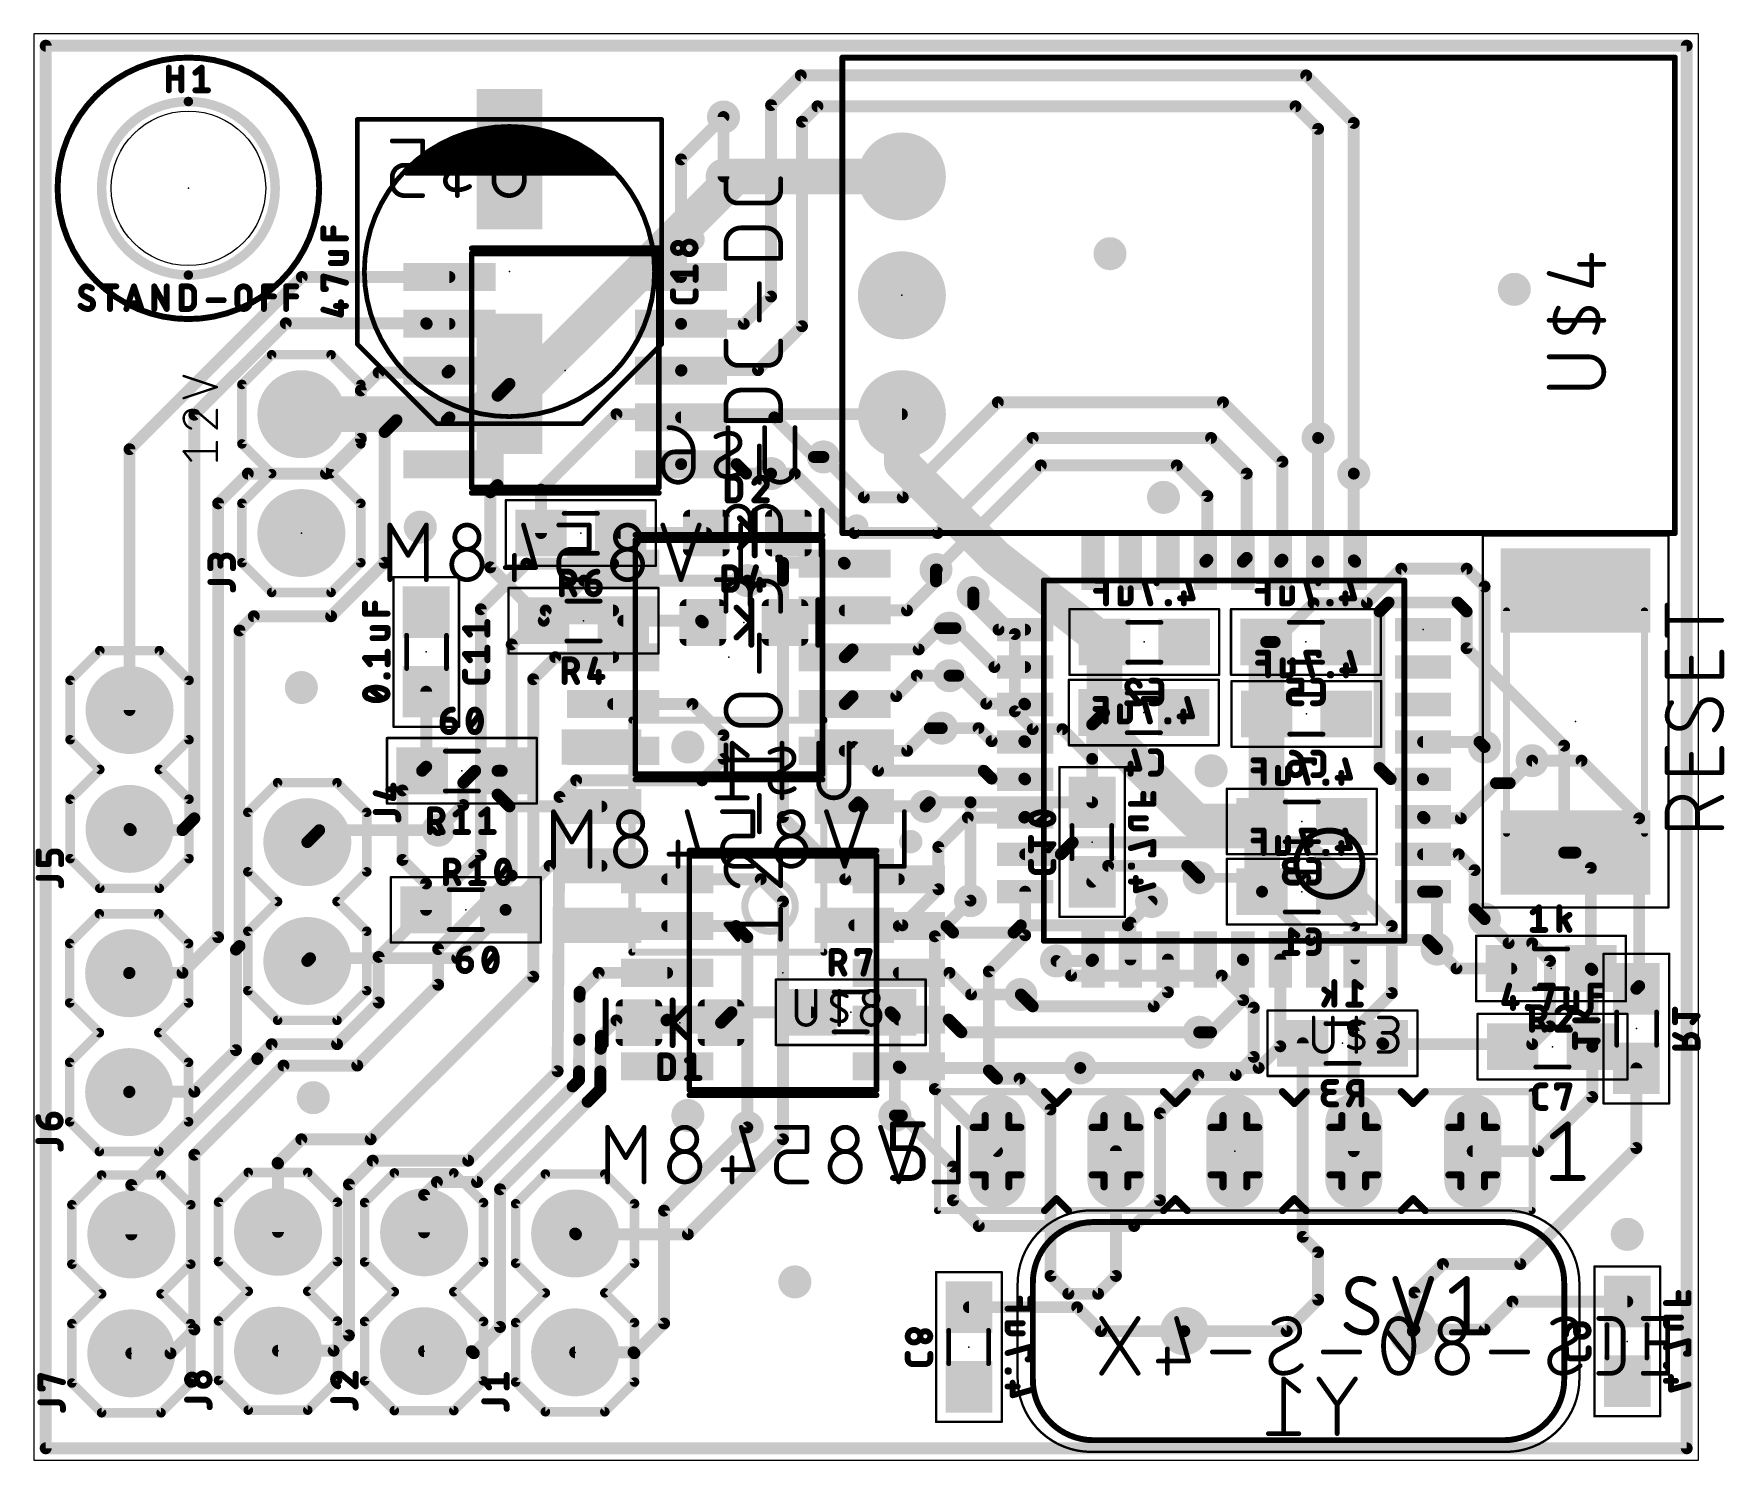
# Model space of a CAD drawing. Extents: x 0 to 1.42, y 0 to 1.2.
import ezdxf

# ---------------------------------------------------------------- set-up
doc = ezdxf.new("R2010")
doc.units = 0
for name, color, linetype in [('1', 12, 'CONTINUOUS'), ('16', 132, 'CONTINUOUS'), ('17', 110, 'CONTINUOUS'), ('18', 110, 'CONTINUOUS'), ('20', 31, 'CONTINUOUS'), ('21', 253, 'CONTINUOUS'), ('22', 253, 'CONTINUOUS'), ('23', 53, 'CONTINUOUS'), ('24', 53, 'CONTINUOUS'), ('25', 253, 'CONTINUOUS'), ('26', 253, 'CONTINUOUS'), ('27', 253, 'CONTINUOUS'), ('28', 253, 'CONTINUOUS'), ('39', 12, 'CONTINUOUS'), ('40', 132, 'CONTINUOUS'), ('41', 12, 'CONTINUOUS'), ('42', 132, 'CONTINUOUS'), ('51', 253, 'CONTINUOUS'), ('52', 253, 'CONTINUOUS')]:
    doc.layers.add(name, color=color, linetype=linetype)

# ---------------------------------------------------------------- blocks, each defined once
blk = doc.blocks.new('RECT')
blk.add_solid([(-0.5, -0.5), (0.5, -0.5), (-0.5, 0.5), (0.5, 0.5)])
blk = doc.blocks.new('RECT160000X160000R30')
at = {"const_width": 0.005906}
blk.add_lwpolyline([(0.016732, -0.01378), (0.016732, 0.01378, 0.414214), (0.01378, 0.016732), (-0.01378, 0.016732, 0.414214), (-0.016732, 0.01378), (-0.016732, -0.01378, 0.414214), (-0.01378, -0.016732), (0.01378, -0.016732, 0.414214)], format="xyb", close=True, dxfattribs=at)
blk.add_solid([(-0.01478, -0.01478), (0.01478, -0.01478), (-0.01478, 0.01478), (0.01478, 0.01478)])
blk = doc.blocks.new('ROUNDP')
at = {"const_width": 0.5}
blk.add_lwpolyline([(0, -0.25, 1), (0, 0.25, 1), (0, -0.25)], format="xyb", dxfattribs=at)
blk = doc.blocks.new('LONGP100')
at = {"const_width": 1}
blk.add_lwpolyline([(-0.5, 0), (0.5, 0)], dxfattribs=at)
at = {"const_width": 0.5}
for points in [[(-0.5, 0.25, 1), (-0.5, -0.25)], [(0.5, -0.25, 1), (0.5, 0.25)]]:
    blk.add_lwpolyline(points, format="xyb", dxfattribs=at)
blk = doc.blocks.new('ROUNDV')
at = {"const_width": 0.5}
blk.add_lwpolyline([(0, -0.25, 1), (0, 0.25, 1), (0, -0.25)], format="xyb", dxfattribs=at)

msp = doc.modelspace()

# ---------------------------------------------------------------- linework, layer by layer
at = {"layer": '1'}
for points, const_width in [([(0.01, 1.19), (0.01, 0.01)], 0.01), ([(1.39, 1.19), (0.01, 1.19)], 0.01), ([(1.39, 0.01), (1.39, 1.19)], 0.01), ([(0.58, 1.13), (0.58, 1.08)], 0.01), ([(0.415512, 0.905512), (0.59, 1.08)], 0.03), ([(0.58, 1.08), (0.59, 1.08)], 0.03), ([(0.59, 1.08), (0.73, 1.08)], 0.03), ([(0.374488, 0.88), (0.397244, 0.902756)], 0.03), ([(0.4, 0.905512), (0.415512, 0.905512)], 0.03), ([(0.4, 0.905512), (0.397244, 0.902756)], 0.01), ([(0.397244, 0.902756), (0.39, 0.895512)], 0.01), ([(0.39, 0.895512), (0.39, 0.820359)], 0.01), ([(0.225, 0.88), (0.374488, 0.88)], 0.03), ([(0.426535, 0.816535), (0.49, 0.88)], 0.01), ([(0.49, 0.88), (0.73, 0.88)], 0.01), ([(0.730711, 0.81), (0.810711, 0.89)], 0.01), ([(0.810711, 0.89), (1, 0.89)], 0.01), ([(1, 0.89), (1.05, 0.84)], 0.01), ([(0.76, 0.78), (0.84, 0.86)], 0.01), ([(0.84, 0.86), (0.99, 0.86)], 0.01), ([(0.99, 0.86), (1.02, 0.83)], 0.01), ([(1.08, 0.86), (1.08, 0.756142)], 0.01), ([(0.664014, 0.844014), (0.698028, 0.81)], 0.01), ([(0.759292, 0.749292), (0.84689, 0.83689)], 0.01), ([(0.84689, 0.83689), (0.961138, 0.83689)], 0.01), ([(0.961138, 0.83689), (0.98689, 0.811138)], 0.01), ([(1.05, 0.84), (1.05, 0.757638)], 0.01), ([(0.39, 0.820359), (0.383882, 0.814241)], 0.01), ([(0.62, 0.83), (0.64, 0.83)], 0.01), ([(0.64, 0.83), (0.69, 0.78)], 0.01), ([(1.02, 0.83), (1.02, 0.759134)], 0.01), ([(1.11, 0.83), (1.11, 0.757008)], 0.01), ([(0.383882, 0.814241), (0.383882, 0.751157)], 0.01), ([(0.426535, 0.78), (0.426535, 0.816535)], 0.01), ([(0.698028, 0.81), (0.730711, 0.81)], 0.01), ([(0.98689, 0.811138), (0.98689, 0.75752)], 0.01), ([(0.493465, 0.78), (0.565472, 0.78)], 0.01), ([(0.69, 0.78), (0.76, 0.78)], 0.01), ([(0.383882, 0.751157), (0.428819, 0.70622)], 0.01), ([(0.758692, 0.749292), (0.759292, 0.749292)], 0.01), ([(0.985197, 0.755827), (0.98689, 0.75752)], 0.01), ([(1.02, 0.759134), (1.016693, 0.755827)], 0.01), ([(1.05, 0.757638), (1.048189, 0.755827)], 0.01), ([(1.08, 0.756142), (1.079685, 0.755827)], 0.01), ([(1.11, 0.757008), (1.111181, 0.755827)], 0.01), ([(0.428819, 0.70622), (0.462598, 0.74)], 0.01), ([(0.462598, 0.74), (0.6, 0.74)], 0.01), ([(0.79, 0.73), (0.79, 0.72)], 0.01), ([(0.79, 0.72), (0.81126, 0.69874)], 0.01), ([(1.131646, 0.713968), (1.139261, 0.721583)], 0.01), ([(1.139261, 0.721583), (1.197275, 0.721583)], 0.01), ([(1.197275, 0.721583), (1.20489, 0.713968)], 0.01), ([(0.495748, 0.70622), (0.561142, 0.70622)], 0.01), ([(0.561142, 0.70622), (0.562638, 0.704724)], 0.01), ([(1.131646, 0.582354), (1.131646, 0.713968)], 0.01), ([(1.20489, 0.713968), (1.20489, 0.683138)], 0.01), ([(0.77, 0.7), (0.775, 0.7)], 0.01), ([(0.807756, 0.667244), (0.775, 0.7)], 0.01), ([(0.81126, 0.69874), (0.833622, 0.69874)], 0.01), ([(1.20489, 0.683138), (1.28689, 0.601138)], 0.01), ([(0.807756, 0.667244), (0.833622, 0.667244)], 0.01), ([(0.77, 0.66), (0.777373, 0.66)], 0.01), ([(0.777373, 0.66), (0.800971, 0.636402)], 0.01), ([(0.330001, 0.583465), (0.33, 0.646535)], 0.01), ([(0.800971, 0.636402), (0.832969, 0.636402)], 0.01), ([(0.832969, 0.636402), (0.833622, 0.635748)], 0.01), ([(0.76351, 0.61589), (0.794459, 0.61589)], 0.01), ([(0.794459, 0.61589), (0.805444, 0.604906)], 0.01), ([(0.71, 0.58), (0.69, 0.6)], 0.01), ([(0.805444, 0.604906), (0.832969, 0.604906)], 0.01), ([(0.832969, 0.604906), (0.833622, 0.604252)], 0.01), ([(1.168268, 0.604252), (1.215748, 0.604252)], 0.01), ([(1.215748, 0.604252), (1.22, 0.6)], 0.01), ([(1.28689, 0.601138), (1.28689, 0.511181)], 0.01), ([(0.326535, 0.58), (0.31, 0.563465)], 0.01), ([(0.326535, 0.58), (0.330001, 0.583465)], 0.01), ([(0.361189, 0.57), (0.371189, 0.58)], 0.01), ([(0.371189, 0.58), (0.39, 0.58)], 0.01), ([(0.39, 0.58), (0.393465, 0.58)], 0.01), ([(0.39, 0.56), (0.39, 0.58)], 0.01), ([(0.798853, 0.58), (0.71, 0.58)], 0.01), ([(0.805444, 0.573409), (0.798853, 0.58)], 0.01), ([(1.141, 0.573), (1.131646, 0.582354)], 0.01), ([(1.24111, 0.569614), (1.26, 0.588504)], 0.01), ([(0.361189, 0.551189), (0.361189, 0.57)], 0.01), ([(0.832969, 0.573409), (0.805444, 0.573409)], 0.01), ([(0.833622, 0.572756), (0.832969, 0.573409)], 0.01), ([(1.168024, 0.573), (1.141, 0.573)], 0.01), ([(1.168268, 0.572756), (1.168024, 0.573)], 0.01), ([(1.229614, 0.569614), (1.2, 0.54)], 0.01), ([(1.229614, 0.569614), (1.24111, 0.569614)], 0.01), ([(0.31, 0.563465), (0.31, 0.505)], 0.01), ([(0.34, 0.53), (0.361189, 0.551189)], 0.01), ([(0.4, 0.55), (0.39, 0.56)], 0.01), ([(0.477402, 0.55), (0.4, 0.55)], 0.01), ([(0.693465, 0.553465), (0.69, 0.55)], 0.01), ([(0.696929, 0.55), (0.693465, 0.553465)], 0.01), ([(0.75, 0.55), (0.696929, 0.55)], 0.01), ([(0.785444, 0.540606), (0.760685, 0.515848)], 0.01), ([(0.832969, 0.540606), (0.785444, 0.540606)], 0.01), ([(0.833622, 0.54126), (0.832969, 0.540606)], 0.01), ([(1.169528, 0.54), (1.168268, 0.54126)], 0.01), ([(1.2, 0.54), (1.169528, 0.54)], 0.01), ([(0.760685, 0.515848), (0.760685, 0.480326)], 0.01), ([(0.833622, 0.509764), (0.863622, 0.509764)], 0.01), ([(0.873622, 0.519764), (0.863622, 0.509764)], 0.01), ([(1.071619, 0.519764), (0.873622, 0.519764)], 0.01), ([(1.071619, 0.519764), (1.142024, 0.449359)], 0.01), ([(1.198268, 0.509764), (1.168268, 0.509764)], 0.01), ([(1.211614, 0.496417), (1.198268, 0.509764)], 0.01), ([(1.296496, 0.511181), (1.28689, 0.511181)], 0.01), ([(1.296496, 0.511181), (1.30937, 0.498307)], 0.01), ([(0.31, 0.505), (0.329843, 0.485157)], 0.01), ([(0.43378, 0.5), (0.396772, 0.462992)], 0.01), ([(0.477402, 0.5), (0.43378, 0.5)], 0.01), ([(1.211614, 0.463583), (1.211614, 0.496417)], 0.01), ([(1.30937, 0.498307), (1.30937, 0.413622)], 0.01), ([(0.329843, 0.485157), (0.329843, 0.462992)], 0.01), ([(0.760685, 0.480326), (0.730359, 0.45)], 0.01), ([(0.98, 0.49), (1.07, 0.49)], 0.008), ([(1.07, 0.49), (1.111181, 0.448819)], 0.008), ([(0.787732, 0.470759), (0.757732, 0.440759)], 0.01), ([(0.833622, 0.44165), (0.833622, 0.478268)], 0.01), ([(0.922205, 0.452205), (0.94, 0.47)], 0.01), ([(1.18, 0.478268), (1.168268, 0.478268)], 0.01), ([(1.18, 0.43), (1.18, 0.478268)], 0.01), ([(0.396737, 0.462992), (0.356052, 0.422307)], 0.01), ([(0.396772, 0.462992), (0.396737, 0.462992)], 0.01), ([(0.730359, 0.45), (0.69, 0.45)], 0.01), ([(0.922205, 0.421181), (0.922205, 0.452205)], 0.01), ([(1.22, 0.455197), (1.211614, 0.463583)], 0.01), ([(0.757732, 0.440759), (0.757732, 0.312268)], 0.01), ([(0.833622, 0.44165), (0.80311, 0.411138)], 0.01), ([(1.111181, 0.448819), (1.111181, 0.421181)], 0.008), ([(1.142024, 0.449359), (1.142024, 0.393003)], 0.01), ([(0.232307, 0.422307), (0.23, 0.42)], 0.01), ([(0.356052, 0.422307), (0.232307, 0.422307)], 0.01), ([(1.196378, 0.413622), (1.18, 0.43)], 0.01), ([(0.80311, 0.411138), (0.80311, 0.32789)], 0.01), ([(0.889528, 0.42), (0.86, 0.42)], 0.01), ([(0.890709, 0.421181), (0.889528, 0.42)], 0.01), ([(0.953701, 0.393701), (0.953701, 0.421181)], 0.01), ([(1.017, 0.420874), (1.016693, 0.421181)], 0.01), ([(1.017, 0.387), (1.017, 0.420874)], 0.01), ([(1.048189, 0.421181), (1.048189, 0.348189)], 0.01), ([(1.242441, 0.413622), (1.196378, 0.413622)], 0.01), ([(1.30937, 0.413622), (1.310551, 0.412441)], 0.01), ([(1.310551, 0.412441), (1.310551, 0.347874)], 0.01), ([(0.94178, 0.38178), (0.953701, 0.393701)], 0.01), ([(0.83, 0.39178), (0.84, 0.38178)], 0.01), ([(0.84, 0.38178), (0.94178, 0.38178)], 0.01), ([(1.017, 0.387), (0.99, 0.36)], 0.01), ([(1.142024, 0.393003), (1.11, 0.360979)], 0.01), ([(0.577913, 0.368031), (0.586732, 0.37685)], 0.01), ([(0.653543, 0.37685), (0.586732, 0.37685)], 0.01), ([(0.724079, 0.373244), (0.720472, 0.37685)], 0.01), ([(0.724079, 0.29), (0.724079, 0.373244)], 0.01), ([(0.98, 0.36), (0.99, 0.36)], 0.01), ([(1.11, 0.360979), (1.11, 0.26)], 0.01), ([(1.048189, 0.348189), (1.03, 0.33)], 0.01), ([(1.310551, 0.305551), (1.310551, 0.347874)], 0.01), ([(0.81, 0.321), (0.80311, 0.32789)], 0.01), ([(1.03, 0.33), (0.88, 0.33)], 0.01), ([(0.757732, 0.312268), (0.81, 0.26)], 0.01), ([(0.829, 0.321), (0.81, 0.321)], 0.01), ([(0.829, 0.321), (0.855, 0.295)], 0.01), ([(0.855, 0.295), (0.855, 0.155)], 0.01), ([(1.265, 0.26), (1.310551, 0.305551)], 0.01), ([(0.6, 0.28), (0.53, 0.21)], 0.01), ([(0.91, 0.155), (0.91, 0.26)], 0.01), ([(1.21, 0.26), (1.265, 0.26)], 0.01), ([(0.53, 0.21), (0.53, 0.115)], 0.01), ([(0.855, 0.155), (0.87, 0.14)], 0.01), ([(0.895, 0.14), (0.91, 0.155)], 0.01), ([(0.87, 0.14), (0.895, 0.14)], 0.01), ([(0.53, 0.115), (0.505, 0.09)], 0.01), ([(0.504252, 0.090748), (0.455189, 0.090748)], 0.01), ([(0.505, 0.09), (0.504252, 0.090748)], 0.01), ([(0.01, 0.01), (1.39, 0.01)], 0.01)]:
    msp.add_lwpolyline(points, dxfattribs=dict(at, const_width=const_width))
for points, const_width in [([(0.0125, 1.19, 1), (0.0075, 1.19)], 0.005), ([(0.01, 1.1925, 1), (0.01, 1.1875)], 0.005), ([(1.3925, 1.19, 1), (1.3875, 1.19)], 0.005), ([(1.39, 1.1875, 1), (1.39, 1.1925)], 0.005), ([(0.5825, 1.13, 1), (0.5775, 1.13)], 0.005), ([(0.58, 1.0875, 1), (0.58, 1.0725)], 0.015), ([(0.59, 1.0875, 1), (0.59, 1.0725)], 0.015), ([(0.595303, 1.074697, 1), (0.584697, 1.085303)], 0.015), ([(0.59, 1.0725, 1), (0.59, 1.0875)], 0.015), ([(0.73, 1.0725, 1), (0.73, 1.0875)], 0.015), ([(0.5775, 1.08, 1), (0.5825, 1.08)], 0.005), ([(0.402547, 0.897453, 1), (0.391941, 0.908059)], 0.015), ([(0.4, 0.913012, 1), (0.4, 0.898012)], 0.015), ([(0.401768, 0.903744, 1), (0.398232, 0.90728)], 0.005), ([(0.410209, 0.910815, 1), (0.420815, 0.900209)], 0.015), ([(0.415512, 0.898012, 1), (0.415512, 0.913012)], 0.015), ([(0.3925, 0.895512, 1), (0.3875, 0.895512)], 0.005), ([(0.388232, 0.89728, 1), (0.391768, 0.893744)], 0.005), ([(0.395476, 0.904524, 1), (0.399012, 0.900988)], 0.005), ([(0.399012, 0.900988, 1), (0.395476, 0.904524)], 0.005), ([(0.225, 0.8875, 1), (0.225, 0.8725)], 0.015), ([(0.369185, 0.885303, 1), (0.379791, 0.874697)], 0.015), ([(0.374488, 0.8725, 1), (0.374488, 0.8875)], 0.015), ([(0.49, 0.8825, 1), (0.49, 0.8775)], 0.005), ([(0.491768, 0.878232, 1), (0.488232, 0.881768)], 0.005), ([(0.73, 0.8775, 1), (0.73, 0.8825)], 0.005), ([(0.810711, 0.8925, 1), (0.810711, 0.8875)], 0.005), ([(0.812479, 0.888232, 1), (0.808943, 0.891768)], 0.005), ([(1.001768, 0.891768, 1), (0.998232, 0.888232)], 0.005), ([(1, 0.8875, 1), (1, 0.8925)], 0.005), ([(0.84, 0.8625, 1), (0.84, 0.8575)], 0.005), ([(0.841768, 0.858232, 1), (0.838232, 0.861768)], 0.005), ([(0.991768, 0.861768, 1), (0.988232, 0.858232)], 0.005), ([(0.99, 0.8575, 1), (0.99, 0.8625)], 0.005), ([(1.0825, 0.86, 1), (1.0775, 0.86)], 0.005), ([(0.665782, 0.845782, 1), (0.662246, 0.842246)], 0.005), ([(0.84689, 0.83939, 1), (0.84689, 0.83439)], 0.005), ([(0.848658, 0.835122, 1), (0.845122, 0.838658)], 0.005), ([(0.962906, 0.838658, 1), (0.959371, 0.835122)], 0.005), ([(0.961138, 0.83439, 1), (0.961138, 0.83939)], 0.005), ([(1.0525, 0.84, 1), (1.0475, 0.84)], 0.005), ([(1.048232, 0.838232, 1), (1.051768, 0.841768)], 0.005), ([(0.391768, 0.818592, 1), (0.388232, 0.822127)], 0.005), ([(0.62, 0.8325, 1), (0.62, 0.8275)], 0.005), ([(0.641768, 0.831768, 1), (0.638232, 0.828232)], 0.005), ([(0.64, 0.8275, 1), (0.64, 0.8325)], 0.005), ([(1.0225, 0.83, 1), (1.0175, 0.83)], 0.005), ([(1.018232, 0.828232, 1), (1.021768, 0.831768)], 0.005), ([(1.1125, 0.83, 1), (1.1075, 0.83)], 0.005), ([(0.386382, 0.814241, 1), (0.381382, 0.814241)], 0.005), ([(0.382114, 0.816009, 1), (0.38565, 0.812474)], 0.005), ([(0.3875, 0.820359, 1), (0.3925, 0.820359)], 0.005), ([(0.429035, 0.816535, 1), (0.424035, 0.816535)], 0.005), ([(0.424768, 0.818303, 1), (0.428303, 0.814768)], 0.005), ([(0.698028, 0.8125, 1), (0.698028, 0.8075)], 0.005), ([(0.69626, 0.808232, 1), (0.699796, 0.811768)], 0.005), ([(0.728943, 0.811768, 1), (0.732479, 0.808232)], 0.005), ([(0.730711, 0.8075, 1), (0.730711, 0.8125)], 0.005), ([(0.98939, 0.811138, 1), (0.98439, 0.811138)], 0.005), ([(0.985122, 0.809371, 1), (0.988658, 0.812906)], 0.005), ([(0.424035, 0.78, 1), (0.429035, 0.78)], 0.005), ([(0.493465, 0.7825, 1), (0.493465, 0.7775)], 0.005), ([(0.565472, 0.7775, 1), (0.565472, 0.7825)], 0.005), ([(0.69, 0.7825, 1), (0.69, 0.7775)], 0.005), ([(0.688232, 0.778232, 1), (0.691768, 0.781768)], 0.005), ([(0.758232, 0.781768, 1), (0.761768, 0.778232)], 0.005), ([(0.76, 0.7775, 1), (0.76, 0.7825)], 0.005), ([(0.38565, 0.752925, 1), (0.382114, 0.74939)], 0.005), ([(0.381382, 0.751157, 1), (0.386382, 0.751157)], 0.005), ([(0.758692, 0.751792, 1), (0.758692, 0.746792)], 0.005), ([(0.757524, 0.75106, 1), (0.76106, 0.747524)], 0.005), ([(0.759292, 0.746792, 1), (0.759292, 0.751792)], 0.005), ([(0.983429, 0.757595, 1), (0.986965, 0.754059)], 0.005), ([(0.98439, 0.75752, 1), (0.98939, 0.75752)], 0.005), ([(0.988658, 0.755752, 1), (0.985122, 0.759287)], 0.005), ([(1.014925, 0.757595, 1), (1.018461, 0.754059)], 0.005), ([(1.0175, 0.759134, 1), (1.0225, 0.759134)], 0.005), ([(1.021768, 0.757366, 1), (1.018232, 0.760902)], 0.005), ([(1.046421, 0.757595, 1), (1.049957, 0.754059)], 0.005), ([(1.0475, 0.757638, 1), (1.0525, 0.757638)], 0.005), ([(1.051768, 0.75587, 1), (1.048232, 0.759406)], 0.005), ([(1.077917, 0.757595, 1), (1.081453, 0.754059)], 0.005), ([(1.0775, 0.756142, 1), (1.0825, 0.756142)], 0.005), ([(1.081768, 0.754374, 1), (1.078232, 0.757909)], 0.005), ([(1.111768, 0.758776, 1), (1.108232, 0.75524)], 0.005), ([(1.1075, 0.757008, 1), (1.1125, 0.757008)], 0.005), ([(1.109413, 0.754059, 1), (1.112949, 0.757595)], 0.005), ([(0.462598, 0.7425, 1), (0.462598, 0.7375)], 0.005), ([(0.464366, 0.738232, 1), (0.460831, 0.741768)], 0.005), ([(0.6, 0.7375, 1), (0.6, 0.7425)], 0.005), ([(0.7925, 0.73, 1), (0.7875, 0.73)], 0.005), ([(0.791768, 0.721768, 1), (0.788232, 0.718232)], 0.005), ([(1.139261, 0.724083, 1), (1.139261, 0.719083)], 0.005), ([(1.141029, 0.719815, 1), (1.137493, 0.72335)], 0.005), ([(1.199042, 0.72335, 1), (1.195507, 0.719815)], 0.005), ([(1.197275, 0.719083, 1), (1.197275, 0.724083)], 0.005), ([(0.495748, 0.70872, 1), (0.495748, 0.70372)], 0.005), ([(0.562909, 0.707988, 1), (0.559374, 0.704453)], 0.005), ([(0.561142, 0.70372, 1), (0.561142, 0.70872)], 0.005), ([(0.7875, 0.72, 1), (0.7925, 0.72)], 0.005), ([(1.134146, 0.713968, 1), (1.129146, 0.713968)], 0.005), ([(1.129878, 0.715735, 1), (1.133413, 0.7122)], 0.005), ([(1.20739, 0.713968, 1), (1.20239, 0.713968)], 0.005), ([(1.203122, 0.7122, 1), (1.206658, 0.715735)], 0.005), ([(0.427051, 0.707988, 1), (0.430587, 0.704453)], 0.005), ([(0.427051, 0.704453, 1), (0.430587, 0.707988)], 0.005), ([(0.56087, 0.702957, 1), (0.564406, 0.706492)], 0.005), ([(0.77, 0.7025, 1), (0.77, 0.6975)], 0.005), ([(0.776768, 0.701768, 1), (0.773232, 0.698232)], 0.005), ([(0.775, 0.6975, 1), (0.775, 0.7025)], 0.005), ([(0.81126, 0.70124, 1), (0.81126, 0.69624)], 0.005), ([(0.809492, 0.696972, 1), (0.813028, 0.700508)], 0.005), ([(0.833622, 0.69624, 1), (0.833622, 0.70124)], 0.005), ([(1.206658, 0.684906, 1), (1.203122, 0.681371)], 0.005), ([(1.20239, 0.683138, 1), (1.20739, 0.683138)], 0.005), ([(0.807756, 0.669744, 1), (0.807756, 0.664744)], 0.005), ([(0.805988, 0.665476, 1), (0.809524, 0.669012)], 0.005), ([(0.833622, 0.664744, 1), (0.833622, 0.669744)], 0.005), ([(0.77, 0.6625, 1), (0.77, 0.6575)], 0.005), ([(0.77914, 0.661768, 1), (0.775605, 0.658232)], 0.005), ([(0.777373, 0.6575, 1), (0.777373, 0.6625)], 0.005), ([(0.3325, 0.646535, 1), (0.3275, 0.646535)], 0.005), ([(0.800971, 0.638902, 1), (0.800971, 0.633902)], 0.005), ([(0.799203, 0.634634, 1), (0.802739, 0.638169)], 0.005), ([(0.834736, 0.638169, 1), (0.831201, 0.634634)], 0.005), ([(0.831854, 0.63398, 1), (0.83539, 0.637516)], 0.005), ([(0.832969, 0.633902, 1), (0.832969, 0.638902)], 0.005), ([(0.76351, 0.61839, 1), (0.76351, 0.61339)], 0.005), ([(0.796227, 0.617658, 1), (0.792692, 0.614122)], 0.005), ([(0.794459, 0.61339, 1), (0.794459, 0.61839)], 0.005), ([(0.691768, 0.601768, 1), (0.688232, 0.598232)], 0.005), ([(0.805444, 0.607406, 1), (0.805444, 0.602406)], 0.005), ([(0.803676, 0.603138, 1), (0.807211, 0.606673)], 0.005), ([(0.834736, 0.606673, 1), (0.831201, 0.603138)], 0.005), ([(0.831854, 0.602484, 1), (0.83539, 0.60602)], 0.005), ([(0.832969, 0.602406, 1), (0.832969, 0.607406)], 0.005), ([(1.168268, 0.606752, 1), (1.168268, 0.601752)], 0.005), ([(1.217516, 0.60602, 1), (1.21398, 0.602484)], 0.005), ([(1.215748, 0.601752, 1), (1.215748, 0.606752)], 0.005), ([(1.218232, 0.598232, 1), (1.221768, 0.601768)], 0.005), ([(1.28939, 0.601138, 1), (1.28439, 0.601138)], 0.005), ([(1.285122, 0.599371, 1), (1.288658, 0.602906)], 0.005), ([(0.324768, 0.581768, 1), (0.328303, 0.578232)], 0.005), ([(0.328303, 0.578232, 1), (0.324768, 0.581768)], 0.005), ([(0.327501, 0.583465, 1), (0.332501, 0.583465)], 0.005), ([(0.331768, 0.581697, 1), (0.328233, 0.585233)], 0.005), ([(0.371189, 0.5825, 1), (0.371189, 0.5775)], 0.005), ([(0.372957, 0.578232, 1), (0.369421, 0.581768)], 0.005), ([(0.39, 0.5825, 1), (0.39, 0.5775)], 0.005), ([(0.3925, 0.58, 1), (0.3875, 0.58)], 0.005), ([(0.39, 0.5775, 1), (0.39, 0.5825)], 0.005), ([(0.393465, 0.5775, 1), (0.393465, 0.5825)], 0.005), ([(0.71, 0.5825, 1), (0.71, 0.5775)], 0.005), ([(0.708232, 0.578232, 1), (0.711768, 0.581768)], 0.005), ([(0.800621, 0.581768, 1), (0.797085, 0.578232)], 0.005), ([(0.798853, 0.5775, 1), (0.798853, 0.5825)], 0.005), ([(1.133413, 0.584122, 1), (1.129878, 0.580587)], 0.005), ([(1.129146, 0.582354, 1), (1.134146, 0.582354)], 0.005), ([(1.261768, 0.586736, 1), (1.258232, 0.590272)], 0.005), ([(0.363689, 0.57, 1), (0.358689, 0.57)], 0.005), ([(0.359421, 0.571768, 1), (0.362957, 0.568232)], 0.005), ([(0.805444, 0.575909, 1), (0.805444, 0.570909)], 0.005), ([(0.803676, 0.571642, 1), (0.807211, 0.575177)], 0.005), ([(0.834736, 0.575177, 1), (0.831201, 0.571642)], 0.005), ([(0.831854, 0.570988, 1), (0.83539, 0.574524)], 0.005), ([(0.832969, 0.570909, 1), (0.832969, 0.575909)], 0.005), ([(1.141, 0.5755, 1), (1.141, 0.5705)], 0.005), ([(1.139232, 0.571232, 1), (1.142768, 0.574768)], 0.005), ([(1.169791, 0.574768, 1), (1.166256, 0.571232)], 0.005), ([(1.1665, 0.570988, 1), (1.170035, 0.574524)], 0.005), ([(1.168024, 0.5705, 1), (1.168024, 0.5755)], 0.005), ([(1.229614, 0.572114, 1), (1.229614, 0.567114)], 0.005), ([(1.231382, 0.567846, 1), (1.227846, 0.571382)], 0.005), ([(1.239342, 0.571382, 1), (1.242878, 0.567846)], 0.005), ([(1.24111, 0.567114, 1), (1.24111, 0.572114)], 0.005), ([(0.3125, 0.563465, 1), (0.3075, 0.563465)], 0.005), ([(0.308232, 0.565232, 1), (0.311768, 0.561697)], 0.005), ([(0.362957, 0.549421, 1), (0.359421, 0.552957)], 0.005), ([(0.391768, 0.561768, 1), (0.388232, 0.558232)], 0.005), ([(0.3875, 0.56, 1), (0.3925, 0.56)], 0.005), ([(0.4, 0.5525, 1), (0.4, 0.5475)], 0.005), ([(0.477402, 0.5475, 1), (0.477402, 0.5525)], 0.005), ([(0.695232, 0.555232, 1), (0.691697, 0.551697)], 0.005), ([(0.695232, 0.551697, 1), (0.691697, 0.555232)], 0.005), ([(0.696929, 0.5525, 1), (0.696929, 0.5475)], 0.005), ([(0.75, 0.5475, 1), (0.75, 0.5525)], 0.005), ([(0.358689, 0.551189, 1), (0.363689, 0.551189)], 0.005), ([(0.398232, 0.548232, 1), (0.401768, 0.551768)], 0.005), ([(0.688232, 0.551768, 1), (0.691768, 0.548232)], 0.005), ([(0.695161, 0.548232, 1), (0.698697, 0.551768)], 0.005), ([(0.785444, 0.543106, 1), (0.785444, 0.538106)], 0.005), ([(0.787211, 0.538839, 1), (0.783676, 0.542374)], 0.005), ([(0.831201, 0.542374, 1), (0.834736, 0.538839)], 0.005), ([(0.83539, 0.539492, 1), (0.831854, 0.543028)], 0.005), ([(0.832969, 0.538106, 1), (0.832969, 0.543106)], 0.005), ([(1.170035, 0.543028, 1), (1.1665, 0.539492)], 0.005), ([(1.169528, 0.5425, 1), (1.169528, 0.5375)], 0.005), ([(1.16776, 0.538232, 1), (1.171295, 0.541768)], 0.005), ([(1.198232, 0.541768, 1), (1.201768, 0.538232)], 0.005), ([(1.2, 0.5375, 1), (1.2, 0.5425)], 0.005), ([(0.338232, 0.531768, 1), (0.341768, 0.528232)], 0.005), ([(0.763185, 0.515848, 1), (0.758185, 0.515848)], 0.005), ([(0.758917, 0.517615, 1), (0.762453, 0.51408)], 0.005), ([(0.833622, 0.512264, 1), (0.833622, 0.507264)], 0.005), ([(0.861854, 0.511532, 1), (0.86539, 0.507996)], 0.005), ([(0.863622, 0.507264, 1), (0.863622, 0.512264)], 0.005), ([(0.873622, 0.522264, 1), (0.873622, 0.517264)], 0.005), ([(0.87539, 0.517996, 1), (0.871854, 0.521532)], 0.005), ([(1.073387, 0.521532, 1), (1.069852, 0.517996)], 0.005), ([(1.071619, 0.517264, 1), (1.071619, 0.522264)], 0.005), ([(1.168268, 0.512264, 1), (1.168268, 0.507264)], 0.005), ([(1.200035, 0.511532, 1), (1.1965, 0.507996)], 0.005), ([(1.198268, 0.507264, 1), (1.198268, 0.512264)], 0.005), ([(1.28689, 0.513681, 1), (1.28689, 0.508681)], 0.005), ([(1.28439, 0.511181, 1), (1.28939, 0.511181)], 0.005), ([(1.298264, 0.512949, 1), (1.294728, 0.509413)], 0.005), ([(1.296496, 0.508681, 1), (1.296496, 0.513681)], 0.005), ([(0.311768, 0.506768, 1), (0.308232, 0.503232)], 0.005), ([(0.3075, 0.505, 1), (0.3125, 0.505)], 0.005), ([(0.43378, 0.5025, 1), (0.43378, 0.4975)], 0.005), ([(0.435547, 0.498232, 1), (0.432012, 0.501768)], 0.005), ([(0.477402, 0.4975, 1), (0.477402, 0.5025)], 0.005), ([(1.214114, 0.496417, 1), (1.209114, 0.496417)], 0.005), ([(1.209846, 0.49465, 1), (1.213382, 0.498185)], 0.005), ([(1.31187, 0.498307, 1), (1.30687, 0.498307)], 0.005), ([(1.307602, 0.496539, 1), (1.311138, 0.500075)], 0.005), ([(0.332343, 0.485157, 1), (0.327343, 0.485157)], 0.005), ([(0.328075, 0.48339, 1), (0.33161, 0.486925)], 0.005), ([(0.762453, 0.478558, 1), (0.758917, 0.482093)], 0.005), ([(0.98, 0.492, 1), (0.98, 0.488)], 0.004), ([(1.071414, 0.491414, 1), (1.068586, 0.488586)], 0.004), ([(1.07, 0.488, 1), (1.07, 0.492)], 0.004), ([(0.758185, 0.480326, 1), (0.763185, 0.480326)], 0.005), ([(0.7895, 0.468991, 1), (0.785965, 0.472527)], 0.005), ([(0.836122, 0.478268, 1), (0.831122, 0.478268)], 0.005), ([(0.941768, 0.468232, 1), (0.938232, 0.471768)], 0.005), ([(1.168268, 0.480768, 1), (1.168268, 0.475768)], 0.005), ([(1.1825, 0.478268, 1), (1.1775, 0.478268)], 0.005), ([(1.18, 0.475768, 1), (1.18, 0.480768)], 0.005), ([(0.327343, 0.462992, 1), (0.332343, 0.462992)], 0.005), ([(0.396737, 0.465492, 1), (0.396737, 0.460492)], 0.005), ([(0.395004, 0.46476, 1), (0.398539, 0.461224)], 0.005), ([(0.398505, 0.461224, 1), (0.39497, 0.46476)], 0.005), ([(0.396772, 0.460492, 1), (0.396772, 0.465492)], 0.005), ([(0.69, 0.4525, 1), (0.69, 0.4475)], 0.005), ([(0.730359, 0.4475, 1), (0.730359, 0.4525)], 0.005), ([(0.924705, 0.452205, 1), (0.919705, 0.452205)], 0.005), ([(0.920437, 0.453972, 1), (0.923972, 0.450437)], 0.005), ([(1.213382, 0.46535, 1), (1.209846, 0.461815)], 0.005), ([(1.209114, 0.463583, 1), (1.214114, 0.463583)], 0.005), ([(1.218232, 0.453429, 1), (1.221768, 0.456965)], 0.005), ([(0.728592, 0.451768, 1), (0.732127, 0.448232)], 0.005), ([(0.760232, 0.440759, 1), (0.755232, 0.440759)], 0.005), ([(0.755965, 0.442527, 1), (0.7595, 0.438991)], 0.005), ([(0.831122, 0.44165, 1), (0.836122, 0.44165)], 0.005), ([(0.83539, 0.439882, 1), (0.831854, 0.443418)], 0.005), ([(1.113181, 0.448819, 1), (1.109181, 0.448819)], 0.004), ([(1.109767, 0.447405, 1), (1.112595, 0.450233)], 0.004), ([(1.144524, 0.449359, 1), (1.139524, 0.449359)], 0.005), ([(1.140256, 0.447592, 1), (1.143791, 0.451127)], 0.005), ([(0.232307, 0.424807, 1), (0.232307, 0.419807)], 0.005), ([(0.234075, 0.420539, 1), (0.230539, 0.424075)], 0.005), ([(0.354285, 0.424075, 1), (0.35782, 0.420539)], 0.005), ([(0.356052, 0.419807, 1), (0.356052, 0.424807)], 0.005), ([(1.181768, 0.431768, 1), (1.178232, 0.428232)], 0.005), ([(1.1775, 0.43, 1), (1.1825, 0.43)], 0.005), ([(0.228232, 0.421768, 1), (0.231768, 0.418232)], 0.005), ([(0.80561, 0.411138, 1), (0.80061, 0.411138)], 0.005), ([(0.801342, 0.412906, 1), (0.804878, 0.409371)], 0.005), ([(0.86, 0.4225, 1), (0.86, 0.4175)], 0.005), ([(0.88776, 0.421768, 1), (0.891295, 0.418232)], 0.005), ([(0.892476, 0.419413, 1), (0.888941, 0.422949)], 0.005), ([(0.889528, 0.4175, 1), (0.889528, 0.4225)], 0.005), ([(0.919705, 0.421181, 1), (0.924705, 0.421181)], 0.005), ([(0.956201, 0.421181, 1), (0.951201, 0.421181)], 0.005), ([(1.018461, 0.422949, 1), (1.014925, 0.419413)], 0.005), ([(1.0195, 0.420874, 1), (1.0145, 0.420874)], 0.005), ([(1.015232, 0.419106, 1), (1.018768, 0.422642)], 0.005), ([(1.050689, 0.421181, 1), (1.045689, 0.421181)], 0.005), ([(1.109181, 0.421181, 1), (1.113181, 0.421181)], 0.004), ([(1.196378, 0.416122, 1), (1.196378, 0.411122)], 0.005), ([(1.19461, 0.411854, 1), (1.198146, 0.41539)], 0.005), ([(1.242441, 0.411122, 1), (1.242441, 0.416122)], 0.005), ([(1.311138, 0.41539, 1), (1.307602, 0.411854)], 0.005), ([(1.30687, 0.413622, 1), (1.31187, 0.413622)], 0.005), ([(1.313051, 0.412441, 1), (1.308051, 0.412441)], 0.005), ([(1.308783, 0.410673, 1), (1.312319, 0.414209)], 0.005), ([(0.955469, 0.391933, 1), (0.951933, 0.395469)], 0.005), ([(0.831768, 0.393547, 1), (0.828232, 0.390012)], 0.005), ([(0.84, 0.38428, 1), (0.84, 0.37928)], 0.005), ([(0.838232, 0.380012, 1), (0.841768, 0.383547)], 0.005), ([(0.940012, 0.383547, 1), (0.943547, 0.380012)], 0.005), ([(0.94178, 0.37928, 1), (0.94178, 0.38428)], 0.005), ([(0.951201, 0.393701, 1), (0.956201, 0.393701)], 0.005), ([(1.0145, 0.387, 1), (1.0195, 0.387)], 0.005), ([(1.018768, 0.385232, 1), (1.015232, 0.388768)], 0.005), ([(1.139524, 0.393003, 1), (1.144524, 0.393003)], 0.005), ([(1.143791, 0.391235, 1), (1.140256, 0.39477)], 0.005), ([(0.576146, 0.369799, 1), (0.579681, 0.366264)], 0.005), ([(0.586732, 0.37935, 1), (0.586732, 0.37435)], 0.005), ([(0.5885, 0.375083, 1), (0.584965, 0.378618)], 0.005), ([(0.653543, 0.37435, 1), (0.653543, 0.37935)], 0.005), ([(0.72224, 0.378618, 1), (0.718705, 0.375083)], 0.005), ([(0.726579, 0.373244, 1), (0.721579, 0.373244)], 0.005), ([(0.722311, 0.371476, 1), (0.725847, 0.375012)], 0.005), ([(0.98, 0.3625, 1), (0.98, 0.3575)], 0.005), ([(0.988232, 0.361768, 1), (0.991768, 0.358232)], 0.005), ([(0.99, 0.3575, 1), (0.99, 0.3625)], 0.005), ([(1.1125, 0.360979, 1), (1.1075, 0.360979)], 0.005), ([(1.108232, 0.362747, 1), (1.111768, 0.359211)], 0.005), ([(1.045689, 0.348189, 1), (1.050689, 0.348189)], 0.005), ([(1.049957, 0.346421, 1), (1.046421, 0.349957)], 0.005), ([(1.313051, 0.347874, 1), (1.308051, 0.347874)], 0.005), ([(1.308051, 0.347874, 1), (1.313051, 0.347874)], 0.005), ([(0.804878, 0.329658, 1), (0.801342, 0.326122)], 0.005), ([(0.80061, 0.32789, 1), (0.80561, 0.32789)], 0.005), ([(0.88, 0.3325, 1), (0.88, 0.3275)], 0.005), ([(1.028232, 0.331768, 1), (1.031768, 0.328232)], 0.005), ([(1.03, 0.3275, 1), (1.03, 0.3325)], 0.005), ([(0.755232, 0.312268, 1), (0.760232, 0.312268)], 0.005), ([(0.7595, 0.314035, 1), (0.755965, 0.3105)], 0.005), ([(0.81, 0.3235, 1), (0.81, 0.3185)], 0.005), ([(0.808232, 0.319232, 1), (0.811768, 0.322768)], 0.005), ([(0.830768, 0.322768, 1), (0.827232, 0.319232)], 0.005), ([(0.829, 0.3185, 1), (0.829, 0.3235)], 0.005), ([(0.8575, 0.295, 1), (0.8525, 0.295)], 0.005), ([(0.853232, 0.293232, 1), (0.856768, 0.296768)], 0.005), ([(1.308051, 0.305551, 1), (1.313051, 0.305551)], 0.005), ([(1.312319, 0.303783, 1), (1.308783, 0.307319)], 0.005), ([(0.601768, 0.278232, 1), (0.598232, 0.281768)], 0.005), ([(0.721579, 0.29, 1), (0.726579, 0.29)], 0.005), ([(0.808232, 0.258232, 1), (0.811768, 0.261768)], 0.005), ([(0.9125, 0.26, 1), (0.9075, 0.26)], 0.005), ([(1.1075, 0.26, 1), (1.1125, 0.26)], 0.005), ([(1.21, 0.2625, 1), (1.21, 0.2575)], 0.005), ([(1.263232, 0.261768, 1), (1.266768, 0.258232)], 0.005), ([(1.265, 0.2575, 1), (1.265, 0.2625)], 0.005), ([(0.5325, 0.21, 1), (0.5275, 0.21)], 0.005), ([(0.528232, 0.211768, 1), (0.531768, 0.208232)], 0.005), ([(0.856768, 0.156768, 1), (0.853232, 0.153232)], 0.005), ([(0.8525, 0.155, 1), (0.8575, 0.155)], 0.005), ([(0.9075, 0.155, 1), (0.9125, 0.155)], 0.005), ([(0.911768, 0.153232, 1), (0.908232, 0.156768)], 0.005), ([(0.87, 0.1425, 1), (0.87, 0.1375)], 0.005), ([(0.868232, 0.138232, 1), (0.871768, 0.141768)], 0.005), ([(0.893232, 0.141768, 1), (0.896768, 0.138232)], 0.005), ([(0.895, 0.1375, 1), (0.895, 0.1425)], 0.005), ([(0.5275, 0.115, 1), (0.5325, 0.115)], 0.005), ([(0.531768, 0.113232, 1), (0.528232, 0.116768)], 0.005), ([(0.455189, 0.093248, 1), (0.455189, 0.088248)], 0.005), ([(0.50602, 0.092516, 1), (0.502484, 0.08898)], 0.005), ([(0.503232, 0.091768, 1), (0.506768, 0.088232)], 0.005), ([(0.503232, 0.088232, 1), (0.506768, 0.091768)], 0.005), ([(0.504252, 0.088248, 1), (0.504252, 0.093248)], 0.005), ([(0.01, 0.0125, 1), (0.01, 0.0075)], 0.005), ([(1.39, 0.0075, 1), (1.39, 0.0125)], 0.005), ([(0.0075, 0.01, 1), (0.0125, 0.01)], 0.005), ([(1.3875, 0.01, 1), (1.3925, 0.01)], 0.005)]:
    msp.add_lwpolyline(points, format="xyb", dxfattribs=dict(at, const_width=const_width))
at = {"layer": '16'}
for points, const_width in [([(0.01, 1.19), (0.01, 0.01)], 0.01), ([(1.39, 1.19), (0.01, 1.19)], 0.01), ([(1.39, 0.01), (1.39, 1.19)], 0.01), ([(0.645, 1.165), (0.62, 1.14)], 0.01), ([(0.645, 1.165), (1.07, 1.165)], 0.01), ([(1.07, 1.165), (1.11, 1.125)], 0.01), ([(0.62, 1.14), (0.62, 0.979)], 0.01), ([(0.659, 1.139), (0.646, 1.126)], 0.01), ([(0.659, 1.139), (1.061, 1.139)], 0.01), ([(1.061, 1.139), (1.08, 1.12)], 0.01), ([(0.544307, 1.094307), (0.58, 1.13)], 0.01), ([(0.646, 1.126), (0.646, 0.954)], 0.01), ([(1.08, 1.12), (1.08, 0.86)], 0.01), ([(1.11, 1.125), (1.11, 0.83)], 0.01), ([(0.544307, 0.995394), (0.544307, 1.094307)], 0.01), ([(0.225394, 0.995394), (0.080512, 0.850512)], 0.01), ([(0.349551, 0.995394), (0.225394, 0.995394)], 0.01), ([(0.62, 0.979), (0.597, 0.956)], 0.01), ([(0.211903, 0.956447), (0.135, 0.879544)], 0.01), ([(0.329974, 0.956447), (0.211903, 0.956447)], 0.01), ([(0.330398, 0.956024), (0.329974, 0.956447)], 0.01), ([(0.349551, 0.956024), (0.330398, 0.956024)], 0.01), ([(0.544331, 0.956), (0.544307, 0.956024)], 0.01), ([(0.597, 0.956), (0.544331, 0.956)], 0.01), ([(0.646, 0.954), (0.609, 0.917)], 0.01), ([(0.29, 0.915), (0.275, 0.9)], 0.01), ([(0.347898, 0.915), (0.29, 0.915)], 0.01), ([(0.349551, 0.916654), (0.347898, 0.915)], 0.01), ([(0.544654, 0.917), (0.544307, 0.916654)], 0.01), ([(0.609, 0.917), (0.544654, 0.917)], 0.01), ([(0.275, 0.9), (0.275, 0.859289)], 0.01), ([(0.135, 0.879544), (0.135, 0.54)], 0.01), ([(0.349551, 0.877283), (0.347268, 0.875)], 0.01), ([(0.622717, 0.877283), (0.544307, 0.877283)], 0.01), ([(0.655986, 0.844014), (0.622717, 0.877283)], 0.01), ([(0.73, 0.88), (0.73, 0.83874)], 0.03), ([(0.305, 0.875), (0.295, 0.865)], 0.01), ([(0.295, 0.865), (0.295, 0.755)], 0.01), ([(0.347268, 0.875), (0.305, 0.875)], 0.01), ([(0.080512, 0.850512), (0.080512, 0.631102)], 0.01), ([(0.275, 0.859289), (0.245711, 0.83)], 0.01), ([(0.73, 0.83874), (0.80937, 0.75937)], 0.03), ([(0.544394, 0.838), (0.544307, 0.837913)], 0.01), ([(0.591, 0.838), (0.544394, 0.838)], 0.01), ([(0.599, 0.83), (0.591, 0.838)], 0.01), ([(0.664014, 0.844014), (0.655986, 0.844014)], 0.01), ([(0.18, 0.83), (0.155, 0.805)], 0.01), ([(0.245711, 0.83), (0.18, 0.83)], 0.01), ([(0.62, 0.83), (0.599, 0.83)], 0.01), ([(0.155, 0.805), (0.155, 0.44)], 0.01), ([(0.80937, 0.75937), (0.900394, 0.688346)], 0.03), ([(0.295, 0.755), (0.25, 0.71)], 0.01), ([(0.37589, 0.71589), (0.414252, 0.754252)], 0.01), ([(0.414252, 0.754252), (0.487189, 0.754252)], 0.01), ([(0.681197, 0.755), (0.63, 0.755)], 0.01), ([(0.63, 0.755), (0.63, 0.74)], 0.01), ([(0.681945, 0.754252), (0.681197, 0.755)], 0.01), ([(0.758692, 0.739292), (0.758692, 0.749292)], 0.01), ([(1.121031, 0.721031), (1.15, 0.75)], 0.01), ([(1.15, 0.75), (1.205, 0.75)], 0.01), ([(1.205, 0.75), (1.22, 0.735)], 0.01), ([(0.6, 0.74), (0.63, 0.74)], 0.01), ([(0.63, 0.74), (0.63, 0.541118)], 0.01), ([(0.734282, 0.714882), (0.758692, 0.739292)], 0.01), ([(1.22, 0.735), (1.22, 0.6)], 0.01), ([(0.825, 0.695), (0.79, 0.73)], 0.01), ([(1.043505, 0.688346), (1.07619, 0.721031)], 0.01), ([(1.07619, 0.721031), (1.121031, 0.721031)], 0.01), ([(0.185, 0.71), (0.173, 0.698)], 0.01), ([(0.25, 0.71), (0.185, 0.71)], 0.01), ([(0.37589, 0.509276), (0.37589, 0.71589)], 0.01), ([(0.40189, 0.686312), (0.430459, 0.714882)], 0.01), ([(0.430459, 0.714882), (0.487189, 0.714882)], 0.01), ([(0.681945, 0.714882), (0.734282, 0.714882)], 0.01), ([(0.173, 0.698), (0.173, 0.432544)], 0.01), ([(0.744116, 0.682089), (0.762028, 0.7)], 0.01), ([(0.77, 0.7), (0.762028, 0.7)], 0.01), ([(0.825, 0.63), (0.825, 0.695)], 0.01), ([(0.900394, 0.688346), (0.900394, 0.62937)], 0.03), ([(1.036693, 0.687953), (1.036299, 0.688346)], 0.03), ([(1.036693, 0.627795), (1.036693, 0.687953)], 0.03), ([(0.40189, 0.686312), (0.40189, 0.49189)], 0.01), ([(0.681945, 0.675512), (0.688522, 0.682089)], 0.01), ([(0.688522, 0.682089), (0.744116, 0.682089)], 0.01), ([(1.036299, 0.688346), (1.043505, 0.688346)], 0.01), ([(0.42, 0.657), (0.438512, 0.675512)], 0.01), ([(0.438512, 0.675512), (0.487189, 0.675512)], 0.01), ([(0.42, 0.406748), (0.42, 0.657)], 0.01), ([(0.725251, 0.642719), (0.742533, 0.66)], 0.01), ([(0.742533, 0.66), (0.77, 0.66)], 0.01), ([(0.553858, 0.636142), (0.487189, 0.636142)], 0.01), ([(0.58, 0.61), (0.553858, 0.636142)], 0.01), ([(0.681945, 0.636142), (0.688522, 0.642719)], 0.01), ([(0.688522, 0.642719), (0.725251, 0.642719)], 0.01), ([(0.900394, 0.62937), (0.9, 0.628976)], 0.03), ([(0.900394, 0.614475), (0.900394, 0.62937)], 0.03), ([(1.036693, 0.541181), (1.036693, 0.627795)], 0.03), ([(0.84, 0.615), (0.825, 0.63)], 0.01), ([(0.9, 0.628976), (0.89, 0.618976)], 0.01), ([(0.977546, 0.537323), (0.900394, 0.614475)], 0.03), ([(0.58, 0.59), (0.58, 0.61)], 0.01), ([(0.75351, 0.61589), (0.734392, 0.596772)], 0.01), ([(0.75351, 0.61589), (0.76351, 0.61589)], 0.01), ([(0.865, 0.615), (0.84, 0.615)], 0.01), ([(0.89, 0.59), (0.865, 0.615)], 0.01), ([(0.89, 0.618976), (0.89, 0.59)], 0.01), ([(0.681945, 0.596772), (0.734392, 0.596772)], 0.01), ([(0.561978, 0.571978), (0.58, 0.59)], 0.01), ([(0.89, 0.553465), (0.89, 0.59)], 0.01), ([(1.301496, 0.588504), (1.26, 0.588504)], 0.01), ([(1.35, 0.54), (1.301496, 0.588504)], 0.01), ([(0.442125, 0.557979), (0.456124, 0.571978)], 0.01), ([(0.456124, 0.571978), (0.561978, 0.571978)], 0.01), ([(0.442125, 0.557979), (0.440479, 0.327227)], 0.01), ([(0.753465, 0.553465), (0.75, 0.55)], 0.01), ([(0.787732, 0.553465), (0.753465, 0.553465)], 0.01), ([(0.89, 0.553465), (0.787732, 0.553465)], 0.01), ([(0.787732, 0.553465), (0.787732, 0.470759)], 0.01), ([(1.032835, 0.537323), (1.036693, 0.541181)], 0.03), ([(0.135, 0.54), (0.125, 0.53)], 0.01), ([(0.63, 0.541118), (0.682378, 0.48874)], 0.01), ([(1.032835, 0.537323), (0.977546, 0.537323)], 0.03), ([(1.032835, 0.537323), (1.032835, 0.478268)], 0.03), ([(1.35, 0.398898), (1.35, 0.54)], 0.01), ([(0.081614, 0.53), (0.080512, 0.531102)], 0.01), ([(0.125, 0.53), (0.081614, 0.53)], 0.01), ([(0.24, 0.53), (0.23, 0.52)], 0.01), ([(0.34, 0.53), (0.24, 0.53)], 0.01), ([(0.29, 0.423386), (0.37589, 0.509276)], 0.01), ([(0.903465, 0.5), (0.89, 0.486535)], 0.01), ([(0.97, 0.5), (0.903465, 0.5)], 0.01), ([(0.98, 0.49), (0.97, 0.5)], 0.01), ([(0.40189, 0.49189), (0.34, 0.43)], 0.01), ([(0.532622, 0.48874), (0.61126, 0.48874)], 0.01), ([(0.61126, 0.48874), (0.63, 0.47)], 0.01), ([(0.682378, 0.48874), (0.727378, 0.48874)], 0.01), ([(0.63, 0.47), (0.63, 0.27)], 0.01), ([(0.92, 0.45), (0.94, 0.47)], 0.01), ([(1.032835, 0.478268), (1.032869, 0.478268)], 0.01), ([(1.032869, 0.478268), (1.073554, 0.437583)], 0.01), ([(0.823869, 0.443869), (0.83, 0.45)], 0.01), ([(0.83, 0.45), (0.92, 0.45)], 0.01), ([(1.22, 0.455197), (1.240197, 0.435)], 0.01), ([(0.155, 0.44), (0.125, 0.41)], 0.01), ([(0.532622, 0.44937), (0.59063, 0.44937)], 0.01), ([(0.59063, 0.44937), (0.6, 0.44)], 0.01), ([(0.6, 0.44), (0.6, 0.28)], 0.01), ([(0.727378, 0.44937), (0.767508, 0.44937)], 0.01), ([(0.767508, 0.44937), (0.773008, 0.443869)], 0.01), ([(0.773008, 0.443869), (0.823869, 0.443869)], 0.01), ([(1.172417, 0.437583), (1.073554, 0.437583)], 0.01), ([(1.18, 0.43), (1.172417, 0.437583)], 0.01), ([(0.173, 0.432544), (0.17, 0.429544)], 0.01), ([(0.17, 0.429544), (0.17, 0.345)], 0.01), ([(0.29, 0.423386), (0.29, 0.385)], 0.01), ([(0.34, 0.43), (0.34, 0.4)], 0.01), ([(1.240197, 0.435), (1.26, 0.435)], 0.01), ([(1.26, 0.435), (1.275, 0.42)], 0.01), ([(0.080457, 0.41), (0.08015, 0.409693)], 0.01), ([(0.125, 0.41), (0.080457, 0.41)], 0.01), ([(0.475, 0.41), (0.458956, 0.393956)], 0.01), ([(0.532622, 0.41), (0.475, 0.41)], 0.01), ([(0.77, 0.41), (0.727378, 0.41)], 0.01), ([(0.78822, 0.39178), (0.77, 0.41)], 0.01), ([(0.86, 0.42), (0.872331, 0.407669)], 0.01), ([(0.872331, 0.407669), (0.998944, 0.407669)], 0.01), ([(0.998944, 0.407669), (1.02589, 0.380724)], 0.01), ([(1.275, 0.42), (1.275, 0.365)], 0.01), ([(0.34, 0.4), (0.272, 0.332)], 0.01), ([(0.283252, 0.27), (0.42, 0.406748)], 0.01), ([(0.458956, 0.393956), (0.458927, 0.389972)], 0.01), ([(1.347638, 0.396535), (1.35, 0.398898)], 0.01), ([(0.29, 0.385), (0.255, 0.35)], 0.01), ([(0.458927, 0.389972), (0.458927, 0.353927)], 0.01), ([(0.83, 0.39178), (0.78822, 0.39178)], 0.01), ([(1.02589, 0.380724), (1.02589, 0.339276)], 0.01), ([(0.49, 0.37), (0.476927, 0.356927)], 0.01), ([(0.531992, 0.37), (0.49, 0.37)], 0.01), ([(0.532622, 0.37063), (0.531992, 0.37)], 0.01), ([(0.76937, 0.37063), (0.727378, 0.37063)], 0.01), ([(0.78, 0.36), (0.76937, 0.37063)], 0.01), ([(1.275, 0.365), (1.26, 0.35)], 0.01), ([(0.458668, 0.353668), (0.458479, 0.327166)], 0.01), ([(0.458927, 0.353927), (0.458668, 0.353668)], 0.01), ([(0.476927, 0.356927), (0.476927, 0.346471)], 0.01), ([(0.98, 0.36), (0.78, 0.36)], 0.01), ([(1.067087, 0.350787), (1.067087, 0.187913)], 0.01), ([(1.134803, 0.35), (1.134016, 0.350787)], 0.01), ([(0.188, 0.337544), (0.082, 0.231544)], 0.01), ([(0.17, 0.345), (0.135, 0.31)], 0.01), ([(0.2, 0.35), (0.188, 0.338)], 0.01), ([(0.188, 0.338), (0.188, 0.337544)], 0.01), ([(0.255, 0.35), (0.2, 0.35)], 0.01), ([(0.476615, 0.346159), (0.476479, 0.327088)], 0.01), ([(0.476927, 0.346471), (0.476615, 0.346159)], 0.01), ([(1.02589, 0.339276), (1.010724, 0.32411)], 0.01), ([(1.26, 0.35), (1.134803, 0.35)], 0.01), ([(0.21, 0.332), (0.135, 0.257)], 0.01), ([(0.272, 0.332), (0.21, 0.332)], 0.01), ([(0.440479, 0.327227), (0.365252, 0.252)], 0.01), ([(0.458479, 0.327166), (0.458479, 0.319771)], 0.01), ([(0.476479, 0.327088), (0.476479, 0.312166)], 0.01), ([(0.728638, 0.33), (0.727378, 0.33126)], 0.01), ([(0.88, 0.33), (0.728638, 0.33)], 0.01), ([(0.979276, 0.32411), (0.947, 0.291834)], 0.01), ([(1.010724, 0.32411), (0.979276, 0.32411)], 0.01), ([(1.347638, 0.329606), (1.347638, 0.262638)], 0.01), ([(0.080457, 0.31), (0.08015, 0.309693)], 0.01), ([(0.135, 0.31), (0.080457, 0.31)], 0.01), ([(0.453164, 0.314456), (0.372708, 0.234)], 0.01), ([(0.458426, 0.319643), (0.453164, 0.314456)], 0.01), ([(0.458479, 0.319771), (0.458426, 0.319718)], 0.01), ([(0.458426, 0.319718), (0.458426, 0.319643)], 0.01), ([(0.476479, 0.312166), (0.465908, 0.301595)], 0.01), ([(0.465759, 0.301595), (0.392082, 0.227918)], 0.01), ([(0.465908, 0.301595), (0.465759, 0.301595)], 0.01), ([(0.73, 0.29), (0.724079, 0.29)], 0.01), ([(0.773, 0.247), (0.73, 0.29)], 0.01), ([(0.947, 0.291834), (0.947, 0.218674)], 0.01), ([(0.225, 0.27), (0.205, 0.25)], 0.01), ([(0.283252, 0.27), (0.225, 0.27)], 0.01), ([(0.63, 0.27), (0.55, 0.19)], 0.01), ([(0.135, 0.257), (0.135, 0.11)], 0.01), ([(0.285, 0.252), (0.265, 0.232)], 0.01), ([(0.365252, 0.252), (0.285, 0.252)], 0.01), ([(1.347638, 0.262638), (1.25, 0.165)], 0.01), ([(0.205, 0.25), (0.205362, 0.249638)], 0.01), ([(0.205362, 0.249638), (0.205362, 0.19211)], 0.01), ([(0.773, 0.218674), (0.773, 0.247)], 0.01), ([(0.082, 0.231544), (0.082, 0.189906)], 0.01), ([(0.265, 0.232), (0.265, 0.105)], 0.01), ([(0.339, 0.234), (0.328189, 0.223189)], 0.01), ([(0.328189, 0.223189), (0.328189, 0.191709)], 0.01), ([(0.372708, 0.234), (0.339, 0.234)], 0.01), ([(0.392082, 0.227918), (0.392082, 0.112082)], 0.01), ([(0.794674, 0.197), (0.773, 0.218674)], 0.01), ([(0.947, 0.218674), (0.925326, 0.197)], 0.01), ([(0.925326, 0.197), (0.794674, 0.197)], 0.01), ([(0.455937, 0.19), (0.455189, 0.190748)], 0.01), ([(0.55, 0.19), (0.455937, 0.19)], 0.01), ([(1.067087, 0.187913), (1.08, 0.175)], 0.01), ([(1.08, 0.175), (1.08, 0.135)], 0.01), ([(1.185, 0.165), (1.161024, 0.141024)], 0.01), ([(1.25, 0.165), (1.185, 0.165)], 0.01), ([(1.161024, 0.141024), (1.161024, 0.11)], 0.01), ([(0.877362, 0.128701), (0.786378, 0.128701)], 0.01), ([(0.89748, 0.108583), (0.877362, 0.128701)], 0.01), ([(1.08, 0.135), (1.053583, 0.108583)], 0.01), ([(1.243465, 0.133465), (1.22, 0.11)], 0.01), ([(1.34, 0.133465), (1.243465, 0.133465)], 0.01), ([(0.135, 0.11), (0.114906, 0.089906)], 0.01), ([(0.392082, 0.112082), (0.37, 0.09)], 0.01), ([(1.161024, 0.11), (1.159606, 0.108583)], 0.01), ([(1.22, 0.11), (1.161024, 0.11)], 0.01), ([(0.265, 0.105), (0.25211, 0.09211)], 0.01), ([(0.96748, 0.108583), (0.89748, 0.108583)], 0.01), ([(1.053583, 0.108583), (0.96748, 0.108583)], 0.01), ([(0.114906, 0.089906), (0.082, 0.089906)], 0.01), ([(0.25211, 0.09211), (0.205362, 0.09211)], 0.01), ([(0.368291, 0.091709), (0.328189, 0.091709)], 0.01), ([(0.37, 0.09), (0.368291, 0.091709)], 0.01), ([(0.01, 0.01), (1.39, 0.01)], 0.01)]:
    msp.add_lwpolyline(points, dxfattribs=dict(at, const_width=const_width))
for points, const_width in [([(0.0125, 1.19, 1), (0.0075, 1.19)], 0.005), ([(0.01, 1.1925, 1), (0.01, 1.1875)], 0.005), ([(1.3925, 1.19, 1), (1.3875, 1.19)], 0.005), ([(1.39, 1.1875, 1), (1.39, 1.1925)], 0.005), ([(0.645, 1.1675, 1), (0.645, 1.1625)], 0.005), ([(0.646768, 1.163232, 1), (0.643232, 1.166768)], 0.005), ([(1.071768, 1.166768, 1), (1.068232, 1.163232)], 0.005), ([(1.07, 1.1625, 1), (1.07, 1.1675)], 0.005), ([(0.6225, 1.14, 1), (0.6175, 1.14)], 0.005), ([(0.618232, 1.141768, 1), (0.621768, 1.138232)], 0.005), ([(0.659, 1.1415, 1), (0.659, 1.1365)], 0.005), ([(0.660768, 1.137232, 1), (0.657232, 1.140768)], 0.005), ([(1.062768, 1.140768, 1), (1.059232, 1.137232)], 0.005), ([(1.061, 1.1365, 1), (1.061, 1.1415)], 0.005), ([(0.581768, 1.128232, 1), (0.578232, 1.131768)], 0.005), ([(0.6485, 1.126, 1), (0.6435, 1.126)], 0.005), ([(0.644232, 1.127768, 1), (0.647768, 1.124232)], 0.005), ([(1.0825, 1.12, 1), (1.0775, 1.12)], 0.005), ([(1.078232, 1.118232, 1), (1.081768, 1.121768)], 0.005), ([(1.1125, 1.125, 1), (1.1075, 1.125)], 0.005), ([(1.108232, 1.123232, 1), (1.111768, 1.126768)], 0.005), ([(0.546807, 1.094307, 1), (0.541807, 1.094307)], 0.005), ([(0.542539, 1.096075, 1), (0.546075, 1.092539)], 0.005), ([(0.225394, 0.997894, 1), (0.225394, 0.992894)], 0.005), ([(0.227161, 0.993626, 1), (0.223626, 0.997161)], 0.005), ([(0.349551, 0.992894, 1), (0.349551, 0.997894)], 0.005), ([(0.541807, 0.995394, 1), (0.546807, 0.995394)], 0.005), ([(0.6175, 0.979, 1), (0.6225, 0.979)], 0.005), ([(0.621768, 0.977232, 1), (0.618232, 0.980768)], 0.005), ([(0.211903, 0.958947, 1), (0.211903, 0.953947)], 0.005), ([(0.213671, 0.954679, 1), (0.210135, 0.958215)], 0.005), ([(0.331742, 0.958215, 1), (0.328207, 0.954679)], 0.005), ([(0.330398, 0.958524, 1), (0.330398, 0.953524)], 0.005), ([(0.32863, 0.954256, 1), (0.332165, 0.957791)], 0.005), ([(0.329974, 0.953947, 1), (0.329974, 0.958947)], 0.005), ([(0.349551, 0.953524, 1), (0.349551, 0.958524)], 0.005), ([(0.546075, 0.957791, 1), (0.542539, 0.954256)], 0.005), ([(0.544331, 0.9585, 1), (0.544331, 0.9535)], 0.005), ([(0.542563, 0.954232, 1), (0.546098, 0.957768)], 0.005), ([(0.595232, 0.957768, 1), (0.598768, 0.954232)], 0.005), ([(0.597, 0.9535, 1), (0.597, 0.9585)], 0.005), ([(0.6435, 0.954, 1), (0.6485, 0.954)], 0.005), ([(0.647768, 0.952232, 1), (0.644232, 0.955768)], 0.005), ([(0.29, 0.9175, 1), (0.29, 0.9125)], 0.005), ([(0.291768, 0.913232, 1), (0.288232, 0.916768)], 0.005), ([(0.34613, 0.916768, 1), (0.349665, 0.913232)], 0.005), ([(0.351319, 0.914886, 1), (0.347783, 0.918421)], 0.005), ([(0.347898, 0.9125, 1), (0.347898, 0.9175)], 0.005), ([(0.542539, 0.918421, 1), (0.546075, 0.914886)], 0.005), ([(0.544654, 0.9195, 1), (0.544654, 0.9145)], 0.005), ([(0.546421, 0.915232, 1), (0.542886, 0.918768)], 0.005), ([(0.607232, 0.918768, 1), (0.610768, 0.915232)], 0.005), ([(0.609, 0.9145, 1), (0.609, 0.9195)], 0.005), ([(0.2775, 0.9, 1), (0.2725, 0.9)], 0.005), ([(0.273232, 0.901768, 1), (0.276768, 0.898232)], 0.005), ([(0.1375, 0.879544, 1), (0.1325, 0.879544)], 0.005), ([(0.133232, 0.881312, 1), (0.136768, 0.877776)], 0.005), ([(0.351319, 0.875516, 1), (0.347783, 0.879051)], 0.005), ([(0.544307, 0.879783, 1), (0.544307, 0.874783)], 0.005), ([(0.624484, 0.879051, 1), (0.620949, 0.875516)], 0.005), ([(0.622717, 0.874783, 1), (0.622717, 0.879783)], 0.005), ([(0.7375, 0.88, 1), (0.7225, 0.88)], 0.015), ([(0.2975, 0.865, 1), (0.2925, 0.865)], 0.005), ([(0.293232, 0.866768, 1), (0.296768, 0.863232)], 0.005), ([(0.305, 0.8775, 1), (0.305, 0.8725)], 0.005), ([(0.306768, 0.873232, 1), (0.303232, 0.876768)], 0.005), ([(0.3455, 0.876768, 1), (0.349035, 0.873232)], 0.005), ([(0.347268, 0.8725, 1), (0.347268, 0.8775)], 0.005), ([(0.083012, 0.850512, 1), (0.078012, 0.850512)], 0.005), ([(0.078744, 0.85228, 1), (0.08228, 0.848744)], 0.005), ([(0.2725, 0.859289, 1), (0.2775, 0.859289)], 0.005), ([(0.276768, 0.857521, 1), (0.273232, 0.861057)], 0.005), ([(0.735303, 0.844043, 1), (0.724697, 0.833437)], 0.015), ([(1.0775, 0.86, 1), (1.0825, 0.86)], 0.005), ([(0.542539, 0.839681, 1), (0.546075, 0.836146)], 0.005), ([(0.544394, 0.8405, 1), (0.544394, 0.8355)], 0.005), ([(0.546161, 0.836232, 1), (0.542626, 0.839768)], 0.005), ([(0.592768, 0.839768, 1), (0.589232, 0.836232)], 0.005), ([(0.591, 0.8355, 1), (0.591, 0.8405)], 0.005), ([(0.655986, 0.846514, 1), (0.655986, 0.841514)], 0.005), ([(0.654218, 0.842246, 1), (0.657754, 0.845782)], 0.005), ([(0.664014, 0.841514, 1), (0.664014, 0.846514)], 0.005), ([(0.7225, 0.83874, 1), (0.7375, 0.83874)], 0.015), ([(0.18, 0.8325, 1), (0.18, 0.8275)], 0.005), ([(0.181768, 0.828232, 1), (0.178232, 0.831768)], 0.005), ([(0.243943, 0.831768, 1), (0.247479, 0.828232)], 0.005), ([(0.245711, 0.8275, 1), (0.245711, 0.8325)], 0.005), ([(0.599, 0.8325, 1), (0.599, 0.8275)], 0.005), ([(0.597232, 0.828232, 1), (0.600768, 0.831768)], 0.005), ([(0.62, 0.8275, 1), (0.62, 0.8325)], 0.005), ([(1.1075, 0.83, 1), (1.1125, 0.83)], 0.005), ([(0.1575, 0.805, 1), (0.1525, 0.805)], 0.005), ([(0.153232, 0.806768, 1), (0.156768, 0.803232)], 0.005), ([(0.813984, 0.765283, 1), (0.804756, 0.753457)], 0.015), ([(0.804067, 0.754067, 1), (0.814673, 0.764673)], 0.015), ([(0.2925, 0.755, 1), (0.2975, 0.755)], 0.005), ([(0.296768, 0.753232, 1), (0.293232, 0.756768)], 0.005), ([(0.414252, 0.756752, 1), (0.414252, 0.751752)], 0.005), ([(0.41602, 0.752484, 1), (0.412484, 0.75602)], 0.005), ([(0.487189, 0.751752, 1), (0.487189, 0.756752)], 0.005), ([(0.63, 0.7575, 1), (0.63, 0.7525)], 0.005), ([(0.6325, 0.755, 1), (0.6275, 0.755)], 0.005), ([(0.682965, 0.756768, 1), (0.679429, 0.753232)], 0.005), ([(0.680177, 0.752484, 1), (0.683713, 0.75602)], 0.005), ([(0.681197, 0.7525, 1), (0.681197, 0.7575)], 0.005), ([(0.761192, 0.749292, 1), (0.756192, 0.749292)], 0.005), ([(1.15, 0.7525, 1), (1.15, 0.7475)], 0.005), ([(1.151768, 0.748232, 1), (1.148232, 0.751768)], 0.005), ([(1.206768, 0.751768, 1), (1.203232, 0.748232)], 0.005), ([(1.205, 0.7475, 1), (1.205, 0.7525)], 0.005), ([(0.6, 0.7425, 1), (0.6, 0.7375)], 0.005), ([(0.6325, 0.74, 1), (0.6275, 0.74)], 0.005), ([(0.6275, 0.74, 1), (0.6325, 0.74)], 0.005), ([(0.63, 0.7375, 1), (0.63, 0.7425)], 0.005), ([(0.756192, 0.739292, 1), (0.761192, 0.739292)], 0.005), ([(0.76046, 0.737524, 1), (0.756924, 0.74106)], 0.005), ([(1.2225, 0.735, 1), (1.2175, 0.735)], 0.005), ([(1.218232, 0.733232, 1), (1.221768, 0.736768)], 0.005), ([(0.791768, 0.731768, 1), (0.788232, 0.728232)], 0.005), ([(1.07619, 0.723531, 1), (1.07619, 0.718531)], 0.005), ([(1.077958, 0.719264, 1), (1.074422, 0.722799)], 0.005), ([(1.119264, 0.722799, 1), (1.122799, 0.719264)], 0.005), ([(1.121031, 0.718531, 1), (1.121031, 0.723531)], 0.005), ([(0.185, 0.7125, 1), (0.185, 0.7075)], 0.005), ([(0.186768, 0.708232, 1), (0.183232, 0.711768)], 0.005), ([(0.248232, 0.711768, 1), (0.251768, 0.708232)], 0.005), ([(0.25, 0.7075, 1), (0.25, 0.7125)], 0.005), ([(0.37839, 0.71589, 1), (0.37339, 0.71589)], 0.005), ([(0.374122, 0.717658, 1), (0.377658, 0.714122)], 0.005), ([(0.430459, 0.717382, 1), (0.430459, 0.712382)], 0.005), ([(0.432227, 0.713114, 1), (0.428692, 0.71665)], 0.005), ([(0.487189, 0.712382, 1), (0.487189, 0.717382)], 0.005), ([(0.681945, 0.717382, 1), (0.681945, 0.712382)], 0.005), ([(0.732514, 0.71665, 1), (0.73605, 0.713114)], 0.005), ([(0.734282, 0.712382, 1), (0.734282, 0.717382)], 0.005), ([(0.1755, 0.698, 1), (0.1705, 0.698)], 0.005), ([(0.171232, 0.699768, 1), (0.174768, 0.696232)], 0.005), ([(0.762028, 0.7025, 1), (0.762028, 0.6975)], 0.005), ([(0.763796, 0.698232, 1), (0.76026, 0.701768)], 0.005), ([(0.77, 0.6975, 1), (0.77, 0.7025)], 0.005), ([(0.8275, 0.695, 1), (0.8225, 0.695)], 0.005), ([(0.823232, 0.693232, 1), (0.826768, 0.696768)], 0.005), ([(0.907894, 0.688346, 1), (0.892894, 0.688346)], 0.015), ([(0.89578, 0.682433, 1), (0.905007, 0.694259)], 0.015), ([(1.041603, 0.69365, 1), (1.030996, 0.683043)], 0.015), ([(1.044193, 0.687953, 1), (1.029193, 0.687953)], 0.015), ([(1.03139, 0.682649, 1), (1.041996, 0.693256)], 0.015), ([(0.40439, 0.686312, 1), (0.39939, 0.686312)], 0.005), ([(0.400122, 0.68808, 1), (0.403658, 0.684544)], 0.005), ([(0.688522, 0.684589, 1), (0.688522, 0.679589)], 0.005), ([(0.690289, 0.680321, 1), (0.686754, 0.683856)], 0.005), ([(0.742349, 0.683856, 1), (0.745884, 0.680321)], 0.005), ([(0.744116, 0.679589, 1), (0.744116, 0.684589)], 0.005), ([(1.036299, 0.690846, 1), (1.036299, 0.685846)], 0.005), ([(1.041737, 0.690114, 1), (1.045273, 0.686579)], 0.005), ([(1.043505, 0.685846, 1), (1.043505, 0.690846)], 0.005), ([(0.438512, 0.678012, 1), (0.438512, 0.673012)], 0.005), ([(0.44028, 0.673744, 1), (0.436744, 0.67728)], 0.005), ([(0.487189, 0.673012, 1), (0.487189, 0.678012)], 0.005), ([(0.680177, 0.67728, 1), (0.683713, 0.673744)], 0.005), ([(0.4225, 0.657, 1), (0.4175, 0.657)], 0.005), ([(0.418232, 0.658768, 1), (0.421768, 0.655232)], 0.005), ([(0.742533, 0.6625, 1), (0.742533, 0.6575)], 0.005), ([(0.7443, 0.658232, 1), (0.740765, 0.661768)], 0.005), ([(0.77, 0.6575, 1), (0.77, 0.6625)], 0.005), ([(0.487189, 0.638642, 1), (0.487189, 0.633642)], 0.005), ([(0.555626, 0.637909, 1), (0.552091, 0.634374)], 0.005), ([(0.553858, 0.633642, 1), (0.553858, 0.638642)], 0.005), ([(0.680177, 0.637909, 1), (0.683713, 0.634374)], 0.005), ([(0.688522, 0.645219, 1), (0.688522, 0.640219)], 0.005), ([(0.690289, 0.640951, 1), (0.686754, 0.644486)], 0.005), ([(0.723483, 0.644486, 1), (0.727019, 0.640951)], 0.005), ([(0.725251, 0.640219, 1), (0.725251, 0.645219)], 0.005), ([(0.894697, 0.63428, 1), (0.905303, 0.623673)], 0.015), ([(0.907894, 0.62937, 1), (0.892894, 0.62937)], 0.015), ([(0.905697, 0.624067, 1), (0.89509, 0.634673)], 0.015), ([(1.044193, 0.627795, 1), (1.029193, 0.627795)], 0.015), ([(0.078012, 0.631102, 1), (0.083012, 0.631102)], 0.005), ([(0.826768, 0.631768, 1), (0.823232, 0.628232)], 0.005), ([(0.8225, 0.63, 1), (0.8275, 0.63)], 0.005), ([(0.905697, 0.619778, 1), (0.89509, 0.609171)], 0.015), ([(0.892894, 0.62937, 1), (0.907894, 0.62937)], 0.015), ([(0.901768, 0.627209, 1), (0.898232, 0.630744)], 0.005), ([(1.029193, 0.627795, 1), (1.044193, 0.627795)], 0.015), ([(0.5825, 0.61, 1), (0.5775, 0.61)], 0.005), ([(0.578232, 0.608232, 1), (0.581768, 0.611768)], 0.005), ([(0.75351, 0.61839, 1), (0.75351, 0.61339)], 0.005), ([(0.755278, 0.614122, 1), (0.751743, 0.617658)], 0.005), ([(0.76351, 0.61339, 1), (0.76351, 0.61839)], 0.005), ([(0.84, 0.6175, 1), (0.84, 0.6125)], 0.005), ([(0.838232, 0.613232, 1), (0.841768, 0.616768)], 0.005), ([(0.866768, 0.616768, 1), (0.863232, 0.613232)], 0.005), ([(0.865, 0.6125, 1), (0.865, 0.6175)], 0.005), ([(0.8925, 0.618976, 1), (0.8875, 0.618976)], 0.005), ([(0.888232, 0.620744, 1), (0.891768, 0.617209)], 0.005), ([(0.892894, 0.614475, 1), (0.907894, 0.614475)], 0.015), ([(0.681945, 0.599272, 1), (0.681945, 0.594272)], 0.005), ([(0.732624, 0.598539, 1), (0.73616, 0.595004)], 0.005), ([(0.734392, 0.594272, 1), (0.734392, 0.599272)], 0.005), ([(1.2175, 0.6, 1), (1.2225, 0.6)], 0.005), ([(0.5775, 0.59, 1), (0.5825, 0.59)], 0.005), ([(0.581768, 0.588232, 1), (0.578232, 0.591768)], 0.005), ([(0.8925, 0.59, 1), (0.8875, 0.59)], 0.005), ([(0.8875, 0.59, 1), (0.8925, 0.59)], 0.005), ([(0.888232, 0.588232, 1), (0.891768, 0.591768)], 0.005), ([(1.26, 0.591004, 1), (1.26, 0.586004)], 0.005), ([(1.303264, 0.590272, 1), (1.299728, 0.586736)], 0.005), ([(1.301496, 0.586004, 1), (1.301496, 0.591004)], 0.005), ([(0.456124, 0.574478, 1), (0.456124, 0.569478)], 0.005), ([(0.457892, 0.570211, 1), (0.454356, 0.573746)], 0.005), ([(0.560211, 0.573746, 1), (0.563746, 0.570211)], 0.005), ([(0.561978, 0.569478, 1), (0.561978, 0.574478)], 0.005), ([(0.444625, 0.557961, 1), (0.439625, 0.557997)], 0.005), ([(0.440357, 0.559747, 1), (0.443892, 0.556211)], 0.005), ([(0.753465, 0.555965, 1), (0.753465, 0.550965)], 0.005), ([(0.755232, 0.551697, 1), (0.751697, 0.555232)], 0.005), ([(0.787732, 0.555965, 1), (0.787732, 0.550965)], 0.005), ([(0.790232, 0.553465, 1), (0.785232, 0.553465)], 0.005), ([(0.787732, 0.550965, 1), (0.787732, 0.555965)], 0.005), ([(0.8875, 0.553465, 1), (0.8925, 0.553465)], 0.005), ([(0.89, 0.550965, 1), (0.89, 0.555965)], 0.005), ([(1.041996, 0.535878, 1), (1.03139, 0.546484)], 0.015), ([(0.1325, 0.54, 1), (0.1375, 0.54)], 0.005), ([(0.136768, 0.538232, 1), (0.133232, 0.541768)], 0.005), ([(0.631768, 0.542886, 1), (0.628232, 0.53935)], 0.005), ([(0.6275, 0.541118, 1), (0.6325, 0.541118)], 0.005), ([(0.748232, 0.551768, 1), (0.751768, 0.548232)], 0.005), ([(0.977546, 0.544823, 1), (0.977546, 0.529823)], 0.015), ([(0.972242, 0.53202, 1), (0.982849, 0.542626)], 0.015), ([(1.040335, 0.537323, 1), (1.025335, 0.537323)], 0.015), ([(1.027531, 0.542626, 1), (1.038138, 0.53202)], 0.015), ([(1.029193, 0.541181, 1), (1.044193, 0.541181)], 0.015), ([(1.032835, 0.529823, 1), (1.032835, 0.544823)], 0.015), ([(1.3525, 0.54, 1), (1.3475, 0.54)], 0.005), ([(1.348232, 0.538232, 1), (1.351768, 0.541768)], 0.005), ([(0.08228, 0.53287, 1), (0.078744, 0.529335)], 0.005), ([(0.081614, 0.5325, 1), (0.081614, 0.5275)], 0.005), ([(0.079846, 0.528232, 1), (0.083382, 0.531768)], 0.005), ([(0.123232, 0.531768, 1), (0.126768, 0.528232)], 0.005), ([(0.125, 0.5275, 1), (0.125, 0.5325)], 0.005), ([(0.24, 0.5325, 1), (0.24, 0.5275)], 0.005), ([(0.241768, 0.528232, 1), (0.238232, 0.531768)], 0.005), ([(0.34, 0.5275, 1), (0.34, 0.5325)], 0.005), ([(0.228232, 0.521768, 1), (0.231768, 0.518232)], 0.005), ([(0.37339, 0.509276, 1), (0.37839, 0.509276)], 0.005), ([(0.377658, 0.507508, 1), (0.374122, 0.511044)], 0.005), ([(0.903465, 0.5025, 1), (0.903465, 0.4975)], 0.005), ([(0.905232, 0.498232, 1), (0.901697, 0.501768)], 0.005), ([(0.971768, 0.501768, 1), (0.968232, 0.498232)], 0.005), ([(0.97, 0.4975, 1), (0.97, 0.5025)], 0.005), ([(0.39939, 0.49189, 1), (0.40439, 0.49189)], 0.005), ([(0.403658, 0.490122, 1), (0.400122, 0.493658)], 0.005), ([(0.532622, 0.49124, 1), (0.532622, 0.48624)], 0.005), ([(0.613028, 0.490508, 1), (0.609492, 0.486972)], 0.005), ([(0.61126, 0.48624, 1), (0.61126, 0.49124)], 0.005), ([(0.682378, 0.49124, 1), (0.682378, 0.48624)], 0.005), ([(0.68061, 0.486972, 1), (0.684146, 0.490508)], 0.005), ([(0.727378, 0.48624, 1), (0.727378, 0.49124)], 0.005), ([(0.888232, 0.488303, 1), (0.891768, 0.484768)], 0.005), ([(0.978232, 0.488232, 1), (0.981768, 0.491768)], 0.005), ([(1.025335, 0.478268, 1), (1.040335, 0.478268)], 0.015), ([(0.6325, 0.47, 1), (0.6275, 0.47)], 0.005), ([(0.628232, 0.468232, 1), (0.631768, 0.471768)], 0.005), ([(0.785232, 0.470759, 1), (0.790232, 0.470759)], 0.005), ([(0.941768, 0.468232, 1), (0.938232, 0.471768)], 0.005), ([(1.032835, 0.480768, 1), (1.032835, 0.475768)], 0.005), ([(1.034637, 0.480035, 1), (1.031101, 0.4765)], 0.005), ([(1.032869, 0.475768, 1), (1.032869, 0.480768)], 0.005), ([(0.83, 0.4525, 1), (0.83, 0.4475)], 0.005), ([(0.831768, 0.448232, 1), (0.828232, 0.451768)], 0.005), ([(0.92, 0.4475, 1), (0.92, 0.4525)], 0.005), ([(1.221768, 0.456965, 1), (1.218232, 0.453429)], 0.005), ([(0.1525, 0.44, 1), (0.1575, 0.44)], 0.005), ([(0.156768, 0.438232, 1), (0.153232, 0.441768)], 0.005), ([(0.532622, 0.45187, 1), (0.532622, 0.44687)], 0.005), ([(0.592398, 0.451138, 1), (0.588862, 0.447602)], 0.005), ([(0.59063, 0.44687, 1), (0.59063, 0.45187)], 0.005), ([(0.6025, 0.44, 1), (0.5975, 0.44)], 0.005), ([(0.598232, 0.438232, 1), (0.601768, 0.441768)], 0.005), ([(0.727378, 0.45187, 1), (0.727378, 0.44687)], 0.005), ([(0.769275, 0.451138, 1), (0.76574, 0.447602)], 0.005), ([(0.767508, 0.44687, 1), (0.767508, 0.45187)], 0.005), ([(0.773008, 0.446369, 1), (0.773008, 0.441369)], 0.005), ([(0.771241, 0.442102, 1), (0.774776, 0.445637)], 0.005), ([(0.822102, 0.445637, 1), (0.825637, 0.442102)], 0.005), ([(0.823869, 0.441369, 1), (0.823869, 0.446369)], 0.005), ([(0.918232, 0.451768, 1), (0.921768, 0.448232)], 0.005), ([(1.073554, 0.440083, 1), (1.073554, 0.435083)], 0.005), ([(1.071786, 0.435815, 1), (1.075322, 0.43935)], 0.005), ([(1.174185, 0.43935, 1), (1.17065, 0.435815)], 0.005), ([(1.172417, 0.435083, 1), (1.172417, 0.440083)], 0.005), ([(0.1725, 0.429544, 1), (0.1675, 0.429544)], 0.005), ([(0.168232, 0.431312, 1), (0.171768, 0.427776)], 0.005), ([(0.1705, 0.432544, 1), (0.1755, 0.432544)], 0.005), ([(0.174768, 0.430776, 1), (0.171232, 0.434312)], 0.005), ([(0.2925, 0.423386, 1), (0.2875, 0.423386)], 0.005), ([(0.288232, 0.425154, 1), (0.291768, 0.421619)], 0.005), ([(0.3425, 0.43, 1), (0.3375, 0.43)], 0.005), ([(0.338232, 0.431768, 1), (0.341768, 0.428232)], 0.005), ([(1.178232, 0.428232, 1), (1.181768, 0.431768)], 0.005), ([(1.240197, 0.4375, 1), (1.240197, 0.4325)], 0.005), ([(1.238429, 0.433232, 1), (1.241965, 0.436768)], 0.005), ([(1.261768, 0.436768, 1), (1.258232, 0.433232)], 0.005), ([(1.26, 0.4325, 1), (1.26, 0.4375)], 0.005), ([(0.078382, 0.411461, 1), (0.081917, 0.407925)], 0.005), ([(0.080457, 0.4125, 1), (0.080457, 0.4075)], 0.005), ([(0.082224, 0.408232, 1), (0.078689, 0.411768)], 0.005), ([(0.123232, 0.411768, 1), (0.126768, 0.408232)], 0.005), ([(0.125, 0.4075, 1), (0.125, 0.4125)], 0.005), ([(0.475, 0.4125, 1), (0.475, 0.4075)], 0.005), ([(0.476768, 0.408232, 1), (0.473232, 0.411768)], 0.005), ([(0.532622, 0.4075, 1), (0.532622, 0.4125)], 0.005), ([(0.727378, 0.4125, 1), (0.727378, 0.4075)], 0.005), ([(0.771768, 0.411768, 1), (0.768232, 0.408232)], 0.005), ([(0.77, 0.4075, 1), (0.77, 0.4125)], 0.005), ([(0.861768, 0.421768, 1), (0.858232, 0.418232)], 0.005), ([(0.872331, 0.410169, 1), (0.872331, 0.405169)], 0.005), ([(1.000712, 0.409437, 1), (0.997177, 0.405902)], 0.005), ([(0.998944, 0.405169, 1), (0.998944, 0.410169)], 0.005), ([(1.2775, 0.42, 1), (1.2725, 0.42)], 0.005), ([(1.273232, 0.418232, 1), (1.276768, 0.421768)], 0.005), ([(0.3375, 0.4, 1), (0.3425, 0.4)], 0.005), ([(0.341768, 0.398232, 1), (0.338232, 0.401768)], 0.005), ([(0.4175, 0.406748, 1), (0.4225, 0.406748)], 0.005), ([(0.421768, 0.40498, 1), (0.418232, 0.408516)], 0.005), ([(0.461456, 0.393938, 1), (0.456456, 0.393973)], 0.005), ([(0.457188, 0.395723, 1), (0.460723, 0.392188)], 0.005), ([(0.870563, 0.405902, 1), (0.874098, 0.409437)], 0.005), ([(1.34587, 0.398303, 1), (1.349406, 0.394768)], 0.005), ([(1.3475, 0.398898, 1), (1.3525, 0.398898)], 0.005), ([(1.351768, 0.39713, 1), (1.348232, 0.400665)], 0.005), ([(0.2875, 0.385, 1), (0.2925, 0.385)], 0.005), ([(0.291768, 0.383232, 1), (0.288232, 0.386768)], 0.005), ([(0.461427, 0.389972, 1), (0.456427, 0.389972)], 0.005), ([(0.456427, 0.38999, 1), (0.461427, 0.389954)], 0.005), ([(0.78822, 0.39428, 1), (0.78822, 0.38928)], 0.005), ([(0.786453, 0.390012, 1), (0.789988, 0.393547)], 0.005), ([(0.83, 0.38928, 1), (0.83, 0.39428)], 0.005), ([(1.02839, 0.380724, 1), (1.02339, 0.380724)], 0.005), ([(1.024122, 0.378956, 1), (1.027658, 0.382492)], 0.005), ([(0.49, 0.3725, 1), (0.49, 0.3675)], 0.005), ([(0.491768, 0.368232, 1), (0.488232, 0.371768)], 0.005), ([(0.530224, 0.371768, 1), (0.53376, 0.368232)], 0.005), ([(0.53439, 0.368862, 1), (0.530854, 0.372398)], 0.005), ([(0.531992, 0.3675, 1), (0.531992, 0.3725)], 0.005), ([(0.727378, 0.37313, 1), (0.727378, 0.36813)], 0.005), ([(0.771138, 0.372398, 1), (0.767602, 0.368862)], 0.005), ([(0.76937, 0.36813, 1), (0.76937, 0.37313)], 0.005), ([(1.276768, 0.363232, 1), (1.273232, 0.366768)], 0.005), ([(0.461168, 0.35365, 1), (0.456168, 0.353686)], 0.005), ([(0.456901, 0.355436, 1), (0.460436, 0.351901)], 0.005), ([(0.456427, 0.353927, 1), (0.461427, 0.353927)], 0.005), ([(0.460695, 0.352159, 1), (0.457159, 0.355695)], 0.005), ([(0.479427, 0.356927, 1), (0.474427, 0.356927)], 0.005), ([(0.475159, 0.358695, 1), (0.478695, 0.355159)], 0.005), ([(0.78, 0.3625, 1), (0.78, 0.3575)], 0.005), ([(0.778232, 0.358232, 1), (0.781768, 0.361768)], 0.005), ([(0.98, 0.3575, 1), (0.98, 0.3625)], 0.005), ([(1.069587, 0.350787, 1), (1.064587, 0.350787)], 0.005), ([(1.135784, 0.352555, 1), (1.132248, 0.34902)], 0.005), ([(1.2725, 0.365, 1), (1.2775, 0.365)], 0.005), ([(0.1675, 0.345, 1), (0.1725, 0.345)], 0.005), ([(0.171768, 0.343232, 1), (0.168232, 0.346768)], 0.005), ([(0.1905, 0.338, 1), (0.1855, 0.338)], 0.005), ([(0.186232, 0.339768, 1), (0.189768, 0.336232)], 0.005), ([(0.189768, 0.335776, 1), (0.186232, 0.339312)], 0.005), ([(0.2, 0.3525, 1), (0.2, 0.3475)], 0.005), ([(0.201768, 0.348232, 1), (0.198232, 0.351768)], 0.005), ([(0.253232, 0.351768, 1), (0.256768, 0.348232)], 0.005), ([(0.255, 0.3475, 1), (0.255, 0.3525)], 0.005), ([(0.479115, 0.346142, 1), (0.474115, 0.346177)], 0.005), ([(0.474848, 0.347927, 1), (0.478383, 0.344392)], 0.005), ([(0.474427, 0.346471, 1), (0.479427, 0.346471)], 0.005), ([(0.478695, 0.344703, 1), (0.475159, 0.348239)], 0.005), ([(1.02339, 0.339276, 1), (1.02839, 0.339276)], 0.005), ([(1.027658, 0.337508, 1), (1.024122, 0.341044)], 0.005), ([(1.134803, 0.3525, 1), (1.134803, 0.3475)], 0.005), ([(1.133035, 0.348232, 1), (1.136571, 0.351768)], 0.005), ([(1.258232, 0.351768, 1), (1.261768, 0.348232)], 0.005), ([(1.26, 0.3475, 1), (1.26, 0.3525)], 0.005), ([(0.1855, 0.337544, 1), (0.1905, 0.337544)], 0.005), ([(0.21, 0.3345, 1), (0.21, 0.3295)], 0.005), ([(0.211768, 0.330232, 1), (0.208232, 0.333768)], 0.005), ([(0.270232, 0.333768, 1), (0.273768, 0.330232)], 0.005), ([(0.272, 0.3295, 1), (0.272, 0.3345)], 0.005), ([(0.437979, 0.327245, 1), (0.442979, 0.32721)], 0.005), ([(0.442247, 0.32546, 1), (0.438712, 0.328995)], 0.005), ([(0.460979, 0.327166, 1), (0.455979, 0.327166)], 0.005), ([(0.455979, 0.327184, 1), (0.460979, 0.327149)], 0.005), ([(0.478979, 0.327088, 1), (0.473979, 0.327088)], 0.005), ([(0.473979, 0.327106, 1), (0.478979, 0.327071)], 0.005), ([(0.729146, 0.333028, 1), (0.72561, 0.329492)], 0.005), ([(0.728638, 0.3325, 1), (0.728638, 0.3275)], 0.005), ([(0.72687, 0.328232, 1), (0.730406, 0.331768)], 0.005), ([(0.88, 0.3275, 1), (0.88, 0.3325)], 0.005), ([(0.979276, 0.32661, 1), (0.979276, 0.32161)], 0.005), ([(0.981044, 0.322342, 1), (0.977508, 0.325878)], 0.005), ([(1.008956, 0.325878, 1), (1.012492, 0.322342)], 0.005), ([(1.010724, 0.32161, 1), (1.010724, 0.32661)], 0.005), ([(1.350138, 0.329606, 1), (1.345138, 0.329606)], 0.005), ([(0.078382, 0.311461, 1), (0.081917, 0.307925)], 0.005), ([(0.080457, 0.3125, 1), (0.080457, 0.3075)], 0.005), ([(0.082224, 0.308232, 1), (0.078689, 0.311768)], 0.005), ([(0.133232, 0.311768, 1), (0.136768, 0.308232)], 0.005), ([(0.135, 0.3075, 1), (0.135, 0.3125)], 0.005), ([(0.451409, 0.316236, 1), (0.454919, 0.312676)], 0.005), ([(0.454932, 0.312688, 1), (0.451396, 0.316224)], 0.005), ([(0.460926, 0.319702, 1), (0.455926, 0.319735)], 0.005), ([(0.456658, 0.321486, 1), (0.460194, 0.31795)], 0.005), ([(0.455926, 0.31966, 1), (0.460926, 0.319627)], 0.005), ([(0.455979, 0.319771, 1), (0.460979, 0.319771)], 0.005), ([(0.460181, 0.317863, 1), (0.456671, 0.321424)], 0.005), ([(0.460247, 0.318004, 1), (0.456712, 0.321539)], 0.005), ([(0.473979, 0.312166, 1), (0.478979, 0.312166)], 0.005), ([(0.478247, 0.310398, 1), (0.474712, 0.313934)], 0.005), ([(0.465759, 0.304095, 1), (0.465759, 0.299095)], 0.005), ([(0.46414, 0.303363, 1), (0.467676, 0.299827)], 0.005), ([(0.467526, 0.299827, 1), (0.463991, 0.303363)], 0.005), ([(0.465908, 0.299095, 1), (0.465908, 0.304095)], 0.005), ([(0.724079, 0.2925, 1), (0.724079, 0.2875)], 0.005), ([(0.731768, 0.291768, 1), (0.728232, 0.288232)], 0.005), ([(0.73, 0.2875, 1), (0.73, 0.2925)], 0.005), ([(0.9495, 0.291834, 1), (0.9445, 0.291834)], 0.005), ([(0.945232, 0.293602, 1), (0.948768, 0.290066)], 0.005), ([(0.225, 0.2725, 1), (0.225, 0.2675)], 0.005), ([(0.226768, 0.268232, 1), (0.223232, 0.271768)], 0.005), ([(0.281484, 0.271768, 1), (0.28502, 0.268232)], 0.005), ([(0.283252, 0.2675, 1), (0.283252, 0.2725)], 0.005), ([(0.5975, 0.28, 1), (0.6025, 0.28)], 0.005), ([(0.6275, 0.27, 1), (0.6325, 0.27)], 0.005), ([(0.631768, 0.268232, 1), (0.628232, 0.271768)], 0.005), ([(0.1375, 0.257, 1), (0.1325, 0.257)], 0.005), ([(0.133232, 0.258768, 1), (0.136768, 0.255232)], 0.005), ([(0.285, 0.2545, 1), (0.285, 0.2495)], 0.005), ([(0.286768, 0.250232, 1), (0.283232, 0.253768)], 0.005), ([(0.363484, 0.253768, 1), (0.36702, 0.250232)], 0.005), ([(0.365252, 0.2495, 1), (0.365252, 0.2545)], 0.005), ([(1.345138, 0.262638, 1), (1.350138, 0.262638)], 0.005), ([(1.349406, 0.26087, 1), (1.34587, 0.264406)], 0.005), ([(0.206768, 0.251768, 1), (0.203232, 0.248232)], 0.005), ([(0.203232, 0.251768, 1), (0.206768, 0.248232)], 0.005), ([(0.207862, 0.249638, 1), (0.202862, 0.249638)], 0.005), ([(0.203594, 0.24787, 1), (0.20713, 0.251406)], 0.005), ([(0.7755, 0.247, 1), (0.7705, 0.247)], 0.005), ([(0.771232, 0.245232, 1), (0.774768, 0.248768)], 0.005), ([(0.0845, 0.231544, 1), (0.0795, 0.231544)], 0.005), ([(0.080232, 0.233312, 1), (0.083768, 0.229776)], 0.005), ([(0.2675, 0.232, 1), (0.2625, 0.232)], 0.005), ([(0.263232, 0.233768, 1), (0.266768, 0.230232)], 0.005), ([(0.330689, 0.223189, 1), (0.325689, 0.223189)], 0.005), ([(0.326421, 0.224957, 1), (0.329957, 0.221421)], 0.005), ([(0.339, 0.2365, 1), (0.339, 0.2315)], 0.005), ([(0.340768, 0.232232, 1), (0.337232, 0.235768)], 0.005), ([(0.37094, 0.235768, 1), (0.374476, 0.232232)], 0.005), ([(0.372708, 0.2315, 1), (0.372708, 0.2365)], 0.005), ([(0.394582, 0.227918, 1), (0.389582, 0.227918)], 0.005), ([(0.390314, 0.229686, 1), (0.39385, 0.22615)], 0.005), ([(0.774768, 0.220442, 1), (0.771232, 0.216906)], 0.005), ([(0.7705, 0.218674, 1), (0.7755, 0.218674)], 0.005), ([(0.9445, 0.218674, 1), (0.9495, 0.218674)], 0.005), ([(0.948768, 0.216906, 1), (0.945232, 0.220442)], 0.005), ([(0.794674, 0.1995, 1), (0.794674, 0.1945)], 0.005), ([(0.792906, 0.195232, 1), (0.796442, 0.198768)], 0.005), ([(0.923558, 0.198768, 1), (0.927094, 0.195232)], 0.005), ([(0.925326, 0.1945, 1), (0.925326, 0.1995)], 0.005), ([(0.0795, 0.189906, 1), (0.0845, 0.189906)], 0.005), ([(0.202862, 0.19211, 1), (0.207862, 0.19211)], 0.005), ([(0.325689, 0.191709, 1), (0.330689, 0.191709)], 0.005), ([(0.456957, 0.192516, 1), (0.453421, 0.18898)], 0.005), ([(0.455937, 0.1925, 1), (0.455937, 0.1875)], 0.005), ([(0.454169, 0.188232, 1), (0.457705, 0.191768)], 0.005), ([(0.548232, 0.191768, 1), (0.551768, 0.188232)], 0.005), ([(0.55, 0.1875, 1), (0.55, 0.1925)], 0.005), ([(1.068854, 0.189681, 1), (1.065319, 0.186146)], 0.005), ([(1.064587, 0.187913, 1), (1.069587, 0.187913)], 0.005), ([(1.0825, 0.175, 1), (1.0775, 0.175)], 0.005), ([(1.078232, 0.173232, 1), (1.081768, 0.176768)], 0.005), ([(1.185, 0.1675, 1), (1.185, 0.1625)], 0.005), ([(1.186768, 0.163232, 1), (1.183232, 0.166768)], 0.005), ([(1.248232, 0.166768, 1), (1.251768, 0.163232)], 0.005), ([(1.25, 0.1625, 1), (1.25, 0.1675)], 0.005), ([(1.163524, 0.141024, 1), (1.158524, 0.141024)], 0.005), ([(1.159256, 0.142791, 1), (1.162791, 0.139256)], 0.005), ([(0.786378, 0.131201, 1), (0.786378, 0.126201)], 0.005), ([(0.87913, 0.130469, 1), (0.875594, 0.126933)], 0.005), ([(0.877362, 0.126201, 1), (0.877362, 0.131201)], 0.005), ([(1.0775, 0.135, 1), (1.0825, 0.135)], 0.005), ([(1.081768, 0.133232, 1), (1.078232, 0.136768)], 0.005), ([(1.243465, 0.135965, 1), (1.243465, 0.130965)], 0.005), ([(1.245232, 0.131697, 1), (1.241697, 0.135232)], 0.005), ([(1.34, 0.130965, 1), (1.34, 0.135965)], 0.005), ([(0.136768, 0.108232, 1), (0.133232, 0.111768)], 0.005), ([(0.389582, 0.112082, 1), (0.394582, 0.112082)], 0.005), ([(0.39385, 0.110314, 1), (0.390314, 0.11385)], 0.005), ([(1.161024, 0.1125, 1), (1.161024, 0.1075)], 0.005), ([(1.162791, 0.108232, 1), (1.159256, 0.111768)], 0.005), ([(1.218232, 0.111768, 1), (1.221768, 0.108232)], 0.005), ([(1.22, 0.1075, 1), (1.22, 0.1125)], 0.005), ([(0.1325, 0.11, 1), (0.1375, 0.11)], 0.005), ([(0.2625, 0.105, 1), (0.2675, 0.105)], 0.005), ([(0.266768, 0.103232, 1), (0.263232, 0.106768)], 0.005), ([(0.89748, 0.111083, 1), (0.89748, 0.106083)], 0.005), ([(0.895713, 0.106815, 1), (0.899248, 0.11035)], 0.005), ([(0.96748, 0.111083, 1), (0.96748, 0.106083)], 0.005), ([(0.96748, 0.106083, 1), (0.96748, 0.111083)], 0.005), ([(1.051815, 0.11035, 1), (1.05535, 0.106815)], 0.005), ([(1.053583, 0.106083, 1), (1.053583, 0.111083)], 0.005), ([(1.157839, 0.11035, 1), (1.161374, 0.106815)], 0.005), ([(1.158524, 0.11, 1), (1.163524, 0.11)], 0.005), ([(0.082, 0.092406, 1), (0.082, 0.087406)], 0.005), ([(0.113138, 0.091673, 1), (0.116673, 0.088138)], 0.005), ([(0.114906, 0.087406, 1), (0.114906, 0.092406)], 0.005), ([(0.205362, 0.09461, 1), (0.205362, 0.08961)], 0.005), ([(0.250342, 0.093878, 1), (0.253878, 0.090342)], 0.005), ([(0.25211, 0.08961, 1), (0.25211, 0.09461)], 0.005), ([(0.328189, 0.094209, 1), (0.328189, 0.089209)], 0.005), ([(0.370059, 0.093476, 1), (0.366524, 0.089941)], 0.005), ([(0.368232, 0.091768, 1), (0.371768, 0.088232)], 0.005), ([(0.368232, 0.088232, 1), (0.371768, 0.091768)], 0.005), ([(0.368291, 0.089209, 1), (0.368291, 0.094209)], 0.005), ([(0.01, 0.0125, 1), (0.01, 0.0075)], 0.005), ([(1.39, 0.0075, 1), (1.39, 0.0125)], 0.005), ([(0.0075, 0.01, 1), (0.0125, 0.01)], 0.005), ([(1.3875, 0.01, 1), (1.3925, 0.01)], 0.005)]:
    msp.add_lwpolyline(points, format="xyb", dxfattribs=dict(at, const_width=const_width))
at = {"layer": '20'}
for p, q in [((1.4, 1.2), (0, 1.2)), ((0, 1.2), (0, 0)), ((1.4, 0), (1.4, 1.2)), ((0, 0), (1.4, 0))]:
    msp.add_line(p, q, dxfattribs=at)
msp.add_circle((0.13, 1.07), 0.065, dxfattribs=at)
at = {"layer": '21'}
for points, const_width in [([(0.68, 0.98), (0.68, 1.18)], 0.005), ([(0.68, 1.18), (0.73, 1.18)], 0.005), ([(0.73, 1.18), (1.38, 1.18)], 0.005), ([(1.38, 1.18), (1.38, 0.78)], 0.005), ([(0.272047, 0.938976), (0.272047, 1.127953)], 0.004), ([(0.272047, 1.127953), (0.362598, 1.127953)], 0.004), ([(0.437402, 1.127953), (0.527953, 1.127953)], 0.004), ([(0.527953, 1.127953), (0.527953, 0.938976)], 0.004), ([(0.68, 0.98), (0.68, 0.78)], 0.005), ([(0.338976, 0.872047), (0.272047, 0.938976)], 0.004), ([(0.527953, 0.938976), (0.461024, 0.872047)], 0.004), ([(0.175, 0.905), (0.2, 0.93)], 0.008), ([(0.2, 0.93), (0.25, 0.93)], 0.008), ([(0.25, 0.93), (0.275, 0.905)], 0.008), ([(0.154, 0.902777), (0.126, 0.912111)], 0.002), ([(0.126, 0.893444), (0.154, 0.902777)], 0.002), ([(0.175, 0.855), (0.175, 0.905)], 0.008), ([(0.275, 0.905), (0.275, 0.855)], 0.008), ([(0.138445, 0.881222), (0.154, 0.868)], 0.002), ([(0.154, 0.868), (0.154, 0.883555)], 0.002), ([(0.362598, 0.872047), (0.338976, 0.872047)], 0.004), ([(0.461024, 0.872047), (0.437402, 0.872047)], 0.004), ([(0.154, 0.841), (0.154, 0.856555)], 0.002), ([(0.2, 0.83), (0.175, 0.855)], 0.008), ([(0.275, 0.855), (0.25, 0.83)], 0.008), ([(0.132222, 0.841), (0.126, 0.848778)], 0.002), ([(0.126, 0.848778), (0.154, 0.848778)], 0.002), ([(0.175, 0.805), (0.2, 0.83)], 0.008), ([(0.25, 0.83), (0.275, 0.805)], 0.008), ([(0.175, 0.755), (0.175, 0.805)], 0.008), ([(0.275, 0.805), (0.275, 0.755)], 0.008), ([(0.6625, 0.79875), (0.6625, 0.76125)], 0.005), ([(0.68, 0.78), (0.73, 0.78)], 0.005), ([(1.38, 0.78), (0.73, 0.78)], 0.005), ([(0.175, 0.755), (0.2, 0.73)], 0.008), ([(0.25, 0.73), (0.275, 0.755)], 0.008), ([(0.2, 0.73), (0.25, 0.73)], 0.008), ([(0.659665, 0.723474), (0.659665, 0.685974)], 0.005), ([(0.030512, 0.656102), (0.055512, 0.681102)], 0.008), ([(0.055512, 0.681102), (0.105512, 0.681102)], 0.008), ([(0.105512, 0.681102), (0.130512, 0.656102)], 0.008), ([(0.030512, 0.606102), (0.030512, 0.656102)], 0.008), ([(0.130512, 0.656102), (0.130512, 0.606102)], 0.008), ([(0.055512, 0.581102), (0.030512, 0.606102)], 0.008), ([(0.130512, 0.606102), (0.105512, 0.581102)], 0.008), ([(0.030512, 0.556102), (0.055512, 0.581102)], 0.008), ([(0.105512, 0.581102), (0.130512, 0.556102)], 0.008), ([(0.205, 0.57), (0.18, 0.545)], 0.008), ([(0.255, 0.57), (0.205, 0.57)], 0.008), ([(0.28, 0.545), (0.255, 0.57)], 0.008), ([(0.030512, 0.506102), (0.030512, 0.556102)], 0.008), ([(0.130512, 0.556102), (0.130512, 0.506102)], 0.008), ([(0.18, 0.495), (0.18, 0.545)], 0.008), ([(0.28, 0.545), (0.28, 0.495)], 0.008), ([(0.030512, 0.506102), (0.055512, 0.481102)], 0.008), ([(0.105512, 0.481102), (0.130512, 0.506102)], 0.008), ([(0.205, 0.47), (0.18, 0.495)], 0.008), ([(0.28, 0.495), (0.255, 0.47)], 0.008), ([(0.055512, 0.481102), (0.105512, 0.481102)], 0.008), ([(0.18, 0.445), (0.205, 0.47)], 0.008), ([(0.255, 0.47), (0.28, 0.445)], 0.008), ([(0.03015, 0.434693), (0.05515, 0.459693)], 0.008), ([(0.05515, 0.459693), (0.10515, 0.459693)], 0.008), ([(0.10515, 0.459693), (0.13015, 0.434693)], 0.008), ([(0.18, 0.395), (0.18, 0.445)], 0.008), ([(0.28, 0.445), (0.28, 0.395)], 0.008), ([(0.03015, 0.384693), (0.03015, 0.434693)], 0.008), ([(0.13015, 0.434693), (0.13015, 0.384693)], 0.008), ([(0.205, 0.37), (0.18, 0.395)], 0.008), ([(0.28, 0.395), (0.255, 0.37)], 0.008), ([(0.05515, 0.359693), (0.03015, 0.384693)], 0.008), ([(0.13015, 0.384693), (0.10515, 0.359693)], 0.008), ([(0.480886, 0.349281), (0.480886, 0.386781)], 0.005), ([(0.255, 0.37), (0.205, 0.37)], 0.008), ([(0.03015, 0.334693), (0.05515, 0.359693)], 0.008), ([(0.10515, 0.359693), (0.13015, 0.334693)], 0.008), ([(0.03015, 0.284693), (0.03015, 0.334693)], 0.008), ([(0.13015, 0.334693), (0.13015, 0.284693)], 0.008), ([(0.85, 0.31), (0.76, 0.31)], 0.006), ([(0.76, 0.31), (0.76, 0.21)], 0.006), ([(0.86, 0.3), (0.85, 0.31)], 0.006), ([(0.87, 0.31), (0.86, 0.3)], 0.006), ([(0.95, 0.31), (0.87, 0.31)], 0.006), ([(0.96, 0.3), (0.95, 0.31)], 0.006), ([(0.97, 0.31), (0.96, 0.3)], 0.006), ([(1.05, 0.31), (0.97, 0.31)], 0.006), ([(1.06, 0.3), (1.05, 0.31)], 0.006), ([(1.07, 0.31), (1.06, 0.3)], 0.006), ([(1.15, 0.31), (1.07, 0.31)], 0.006), ([(1.16, 0.3), (1.15, 0.31)], 0.006), ([(1.17, 0.31), (1.16, 0.3)], 0.006), ([(1.26, 0.31), (1.17, 0.31)], 0.006), ([(1.26, 0.21), (1.26, 0.31)], 0.006), ([(0.03015, 0.284693), (0.05515, 0.259693)], 0.008), ([(0.10515, 0.259693), (0.13015, 0.284693)], 0.008), ([(0.7225, 0.2625), (0.7225, 0.2825)], 0.005), ([(0.7225, 0.2825), (0.7475, 0.2825)], 0.005), ([(1.2775, 0.2725), (1.29, 0.2825)], 0.005), ([(1.29, 0.2825), (1.29, 0.2375)], 0.005), ([(0.05515, 0.259693), (0.10515, 0.259693)], 0.008), ([(0.7375, 0.2625), (0.7225, 0.2625)], 0.005), ([(0.032, 0.214906), (0.057, 0.239906)], 0.008), ([(0.057, 0.239906), (0.107, 0.239906)], 0.008), ([(0.107, 0.239906), (0.132, 0.214906)], 0.008), ([(0.155362, 0.21711), (0.180362, 0.24211)], 0.008), ([(0.180362, 0.24211), (0.230362, 0.24211)], 0.008), ([(0.230362, 0.24211), (0.255362, 0.21711)], 0.008), ([(0.278189, 0.216709), (0.303189, 0.241709)], 0.008), ([(0.303189, 0.241709), (0.353189, 0.241709)], 0.008), ([(0.353189, 0.241709), (0.378189, 0.216709)], 0.008), ([(0.405189, 0.215748), (0.430189, 0.240748)], 0.008), ([(0.430189, 0.240748), (0.480189, 0.240748)], 0.008), ([(0.480189, 0.240748), (0.505189, 0.215748)], 0.008), ([(0.7475, 0.2475), (0.7475, 0.2525)], 0.005), ([(0.7225, 0.2375), (0.7375, 0.2375)], 0.005), ([(1.2775, 0.2375), (1.3025, 0.2375)], 0.005), ([(0.032, 0.164906), (0.032, 0.214906)], 0.008), ([(0.132, 0.214906), (0.132, 0.164906)], 0.008), ([(0.155362, 0.16711), (0.155362, 0.21711)], 0.008), ([(0.255362, 0.21711), (0.255362, 0.16711)], 0.008), ([(0.278189, 0.166709), (0.278189, 0.216709)], 0.008), ([(0.378189, 0.216709), (0.378189, 0.166709)], 0.008), ([(0.405189, 0.165748), (0.405189, 0.215748)], 0.008), ([(0.505189, 0.215748), (0.505189, 0.165748)], 0.008), ([(0.85, 0.21), (0.86, 0.22)], 0.006), ([(0.86, 0.22), (0.87, 0.21)], 0.006), ([(0.95, 0.21), (0.96, 0.22)], 0.006), ([(0.96, 0.22), (0.97, 0.21)], 0.006), ([(1.05, 0.21), (1.06, 0.22)], 0.006), ([(1.06, 0.22), (1.07, 0.21)], 0.006), ([(1.15, 0.21), (1.16, 0.22)], 0.006), ([(1.16, 0.22), (1.17, 0.21)], 0.006), ([(0.76, 0.21), (0.85, 0.21)], 0.006), ([(0.87, 0.21), (0.95, 0.21)], 0.006), ([(0.97, 0.21), (1.05, 0.21)], 0.006), ([(1.07, 0.21), (1.15, 0.21)], 0.006), ([(1.17, 0.21), (1.26, 0.21)], 0.006), ([(0.180362, 0.14211), (0.155362, 0.16711)], 0.008), ([(0.255362, 0.16711), (0.230362, 0.14211)], 0.008), ([(0.303189, 0.141709), (0.278189, 0.166709)], 0.008), ([(0.378189, 0.166709), (0.353189, 0.141709)], 0.008), ([(0.057, 0.139906), (0.032, 0.164906)], 0.008), ([(0.132, 0.164906), (0.107, 0.139906)], 0.008), ([(0.430189, 0.140748), (0.405189, 0.165748)], 0.008), ([(0.505189, 0.165748), (0.480189, 0.140748)], 0.008), ([(0.032, 0.114906), (0.057, 0.139906)], 0.008), ([(0.107, 0.139906), (0.132, 0.114906)], 0.008), ([(0.155362, 0.11711), (0.180362, 0.14211)], 0.008), ([(0.230362, 0.14211), (0.255362, 0.11711)], 0.008), ([(0.278189, 0.116709), (0.303189, 0.141709)], 0.008), ([(0.353189, 0.141709), (0.378189, 0.116709)], 0.008), ([(0.405189, 0.115748), (0.430189, 0.140748)], 0.008), ([(0.480189, 0.140748), (0.505189, 0.115748)], 0.008), ([(0.032, 0.064906), (0.032, 0.114906)], 0.008), ([(0.132, 0.114906), (0.132, 0.064906)], 0.008), ([(0.155362, 0.06711), (0.155362, 0.11711)], 0.008), ([(0.255362, 0.11711), (0.255362, 0.06711)], 0.008), ([(0.278189, 0.066709), (0.278189, 0.116709)], 0.008), ([(0.378189, 0.116709), (0.378189, 0.066709)], 0.008), ([(0.405189, 0.065748), (0.405189, 0.115748)], 0.008), ([(0.505189, 0.115748), (0.505189, 0.065748)], 0.008), ([(0.155362, 0.06711), (0.180362, 0.04211)], 0.008), ([(0.230362, 0.04211), (0.255362, 0.06711)], 0.008), ([(0.032, 0.064906), (0.057, 0.039906)], 0.008), ([(0.107, 0.039906), (0.132, 0.064906)], 0.008), ([(0.278189, 0.066709), (0.303189, 0.041709)], 0.008), ([(0.353189, 0.041709), (0.378189, 0.066709)], 0.008), ([(0.405189, 0.065748), (0.430189, 0.040748)], 0.008), ([(0.480189, 0.040748), (0.505189, 0.065748)], 0.008), ([(0.057, 0.039906), (0.107, 0.039906)], 0.008), ([(0.180362, 0.04211), (0.230362, 0.04211)], 0.008), ([(0.303189, 0.041709), (0.353189, 0.041709)], 0.008), ([(0.430189, 0.040748), (0.480189, 0.040748)], 0.008)]:
    msp.add_lwpolyline(points, dxfattribs=dict(at, const_width=const_width))
for points, const_width in [([(0.68125, 1.18, 1), (0.67875, 1.18)], 0.0025), ([(0.68, 1.18125, 1), (0.68, 1.17875)], 0.0025), ([(0.73, 1.18125, 1), (0.73, 1.17875)], 0.0025), ([(0.73, 1.17875, 1), (0.73, 1.18125)], 0.0025), ([(1.38125, 1.18, 1), (1.37875, 1.18)], 0.0025), ([(1.38, 1.17875, 1), (1.38, 1.18125)], 0.0025), ([(0.273047, 1.127953, 1), (0.271047, 1.127953)], 0.002), ([(0.272047, 1.128953, 1), (0.272047, 1.126953)], 0.002), ([(0.362598, 1.126953, 1), (0.362598, 1.128953)], 0.002), ([(0.437402, 1.128953, 1), (0.437402, 1.126953)], 0.002), ([(0.528953, 1.127953, 1), (0.526953, 1.127953)], 0.002), ([(0.527953, 1.126953, 1), (0.527953, 1.128953)], 0.002), ([(0.362598, 1.116142, 0.72854), (0.362598, 0.883858)], 0.004), ([(0.362905, 1.11519, 1), (0.362292, 1.117094)], 0.002), ([(0.437708, 1.117094, 1), (0.437095, 1.11519)], 0.002), ([(0.437402, 0.883858, 0.72854), (0.437402, 1.116142)], 0.004), ([(0.68125, 0.98, 1), (0.67875, 0.98)], 0.0025), ([(0.67875, 0.98, 1), (0.68125, 0.98)], 0.0025), ([(0.272754, 0.939683, 1), (0.27134, 0.938269)], 0.002), ([(0.271047, 0.938976, 1), (0.273047, 0.938976)], 0.002), ([(0.526953, 0.938976, 1), (0.528953, 0.938976)], 0.002), ([(0.52866, 0.938269, 1), (0.527246, 0.939683)], 0.002), ([(0.2, 0.932, 1), (0.2, 0.928)], 0.004), ([(0.201414, 0.928586, 1), (0.198586, 0.931414)], 0.004), ([(0.251414, 0.931414, 1), (0.248586, 0.928586)], 0.004), ([(0.25, 0.928, 1), (0.25, 0.932)], 0.004), ([(0.126158, 0.912585, 1), (0.125842, 0.911636)], 0.001), ([(0.154158, 0.902303, 1), (0.153842, 0.903252)], 0.001), ([(0.153842, 0.902303, 1), (0.154158, 0.903252)], 0.001), ([(0.177, 0.905, 1), (0.173, 0.905)], 0.004), ([(0.173586, 0.906414, 1), (0.176414, 0.903586)], 0.004), ([(0.277, 0.905, 1), (0.273, 0.905)], 0.004), ([(0.273586, 0.903586, 1), (0.276414, 0.906414)], 0.004), ([(0.125842, 0.893918, 1), (0.126158, 0.89297)], 0.001), ([(0.133, 0.883555, 0.414214), (0.126, 0.876555)], 0.002), ([(0.138445, 0.881222, 0.205254), (0.133, 0.883555)], 0.002), ([(0.133, 0.884055, 1), (0.133, 0.883055)], 0.001), ([(0.133, 0.883055, 1), (0.133, 0.884055)], 0.001), ([(0.138768, 0.881603, 1), (0.138121, 0.880841)], 0.001), ([(0.138082, 0.880877, 1), (0.138807, 0.881567)], 0.001), ([(0.1545, 0.883555, 1), (0.1535, 0.883555)], 0.001), ([(0.362292, 0.882906, 1), (0.362905, 0.88481)], 0.002), ([(0.437095, 0.88481, 1), (0.437708, 0.882906)], 0.002), ([(0.126, 0.876555, 0.325188), (0.132222, 0.868)], 0.002), ([(0.1265, 0.876555, 1), (0.1255, 0.876555)], 0.001), ([(0.1255, 0.876555, 1), (0.1265, 0.876555)], 0.001), ([(0.132068, 0.867524, 1), (0.132376, 0.868476)], 0.001), ([(0.1535, 0.868, 1), (0.1545, 0.868)], 0.001), ([(0.153676, 0.867619, 1), (0.154324, 0.868381)], 0.001), ([(0.338976, 0.873047, 1), (0.338976, 0.871047)], 0.002), ([(0.338269, 0.87134, 1), (0.339683, 0.872754)], 0.002), ([(0.362598, 0.871047, 1), (0.362598, 0.873047)], 0.002), ([(0.437402, 0.873047, 1), (0.437402, 0.871047)], 0.002), ([(0.460317, 0.872754, 1), (0.461731, 0.87134)], 0.002), ([(0.461024, 0.871047, 1), (0.461024, 0.873047)], 0.002), ([(0.1545, 0.856555, 1), (0.1535, 0.856555)], 0.001), ([(0.176414, 0.856414, 1), (0.173586, 0.853586)], 0.004), ([(0.173, 0.855, 1), (0.177, 0.855)], 0.004), ([(0.273, 0.855, 1), (0.277, 0.855)], 0.004), ([(0.276414, 0.853586, 1), (0.273586, 0.856414)], 0.004), ([(0.126, 0.849278, 1), (0.126, 0.848278)], 0.001), ([(0.12639, 0.84909, 1), (0.12561, 0.848465)], 0.001), ([(0.131832, 0.840688, 1), (0.132613, 0.841312)], 0.001), ([(0.1535, 0.841, 1), (0.1545, 0.841)], 0.001), ([(0.154, 0.848278, 1), (0.154, 0.849278)], 0.001), ([(0.201414, 0.828586, 1), (0.198586, 0.831414)], 0.004), ([(0.198586, 0.828586, 1), (0.201414, 0.831414)], 0.004), ([(0.251414, 0.831414, 1), (0.248586, 0.828586)], 0.004), ([(0.248586, 0.831414, 1), (0.251414, 0.828586)], 0.004), ([(0.177, 0.805, 1), (0.173, 0.805)], 0.004), ([(0.173586, 0.806414, 1), (0.176414, 0.803586)], 0.004), ([(0.277, 0.805, 1), (0.273, 0.805)], 0.004), ([(0.273586, 0.803586, 1), (0.276414, 0.806414)], 0.004), ([(0.66375, 0.79875, 1), (0.66125, 0.79875)], 0.0025), ([(0.68, 0.78125, 1), (0.68, 0.77875)], 0.0025), ([(0.73, 0.78125, 1), (0.73, 0.77875)], 0.0025), ([(0.73, 0.77875, 1), (0.73, 0.78125)], 0.0025), ([(1.38, 0.77875, 1), (1.38, 0.78125)], 0.0025), ([(0.67875, 0.78, 1), (0.68125, 0.78)], 0.0025), ([(1.37875, 0.78, 1), (1.38125, 0.78)], 0.0025), ([(0.176414, 0.756414, 1), (0.173586, 0.753586)], 0.004), ([(0.173, 0.755, 1), (0.177, 0.755)], 0.004), ([(0.273, 0.755, 1), (0.277, 0.755)], 0.004), ([(0.276414, 0.753586, 1), (0.273586, 0.756414)], 0.004), ([(0.66125, 0.76125, 1), (0.66375, 0.76125)], 0.0025), ([(0.2, 0.732, 1), (0.2, 0.728)], 0.004), ([(0.198586, 0.728586, 1), (0.201414, 0.731414)], 0.004), ([(0.248586, 0.731414, 1), (0.251414, 0.728586)], 0.004), ([(0.25, 0.728, 1), (0.25, 0.732)], 0.004), ([(0.660915, 0.723474, 1), (0.658415, 0.723474)], 0.0025), ([(0.055512, 0.683102, 1), (0.055512, 0.679102)], 0.004), ([(0.056926, 0.679688, 1), (0.054098, 0.682517)], 0.004), ([(0.106926, 0.682517, 1), (0.104098, 0.679688)], 0.004), ([(0.105512, 0.679102, 1), (0.105512, 0.683102)], 0.004), ([(0.658415, 0.685974, 1), (0.660915, 0.685974)], 0.0025), ([(0.032512, 0.656102, 1), (0.028512, 0.656102)], 0.004), ([(0.029098, 0.657517, 1), (0.031926, 0.654688)], 0.004), ([(0.132512, 0.656102, 1), (0.128512, 0.656102)], 0.004), ([(0.129098, 0.654688, 1), (0.131926, 0.657517)], 0.004), ([(0.031926, 0.607517, 1), (0.029098, 0.604688)], 0.004), ([(0.028512, 0.606102, 1), (0.032512, 0.606102)], 0.004), ([(0.128512, 0.606102, 1), (0.132512, 0.606102)], 0.004), ([(0.131926, 0.604688, 1), (0.129098, 0.607517)], 0.004), ([(0.056926, 0.579688, 1), (0.054098, 0.582517)], 0.004), ([(0.054098, 0.579688, 1), (0.056926, 0.582517)], 0.004), ([(0.106926, 0.582517, 1), (0.104098, 0.579688)], 0.004), ([(0.104098, 0.582517, 1), (0.106926, 0.579688)], 0.004), ([(0.205, 0.572, 1), (0.205, 0.568)], 0.004), ([(0.206414, 0.568586, 1), (0.203586, 0.571414)], 0.004), ([(0.256414, 0.571414, 1), (0.253586, 0.568586)], 0.004), ([(0.255, 0.568, 1), (0.255, 0.572)], 0.004), ([(0.032512, 0.556102, 1), (0.028512, 0.556102)], 0.004), ([(0.029098, 0.557517, 1), (0.031926, 0.554688)], 0.004), ([(0.132512, 0.556102, 1), (0.128512, 0.556102)], 0.004), ([(0.129098, 0.554688, 1), (0.131926, 0.557517)], 0.004), ([(0.182, 0.545, 1), (0.178, 0.545)], 0.004), ([(0.178586, 0.546414, 1), (0.181414, 0.543586)], 0.004), ([(0.282, 0.545, 1), (0.278, 0.545)], 0.004), ([(0.278586, 0.543586, 1), (0.281414, 0.546414)], 0.004), ([(1.089528, 0.474051, 1), (1.089528, 0.529729, 1), (1.089528, 0.474051)], 0.005), ([(0.031926, 0.507517, 1), (0.029098, 0.504688)], 0.004), ([(0.028512, 0.506102, 1), (0.032512, 0.506102)], 0.004), ([(0.128512, 0.506102, 1), (0.132512, 0.506102)], 0.004), ([(0.131926, 0.504688, 1), (0.129098, 0.507517)], 0.004), ([(0.181414, 0.496414, 1), (0.178586, 0.493586)], 0.004), ([(0.281414, 0.493586, 1), (0.278586, 0.496414)], 0.004), ([(0.055512, 0.483102, 1), (0.055512, 0.479102)], 0.004), ([(0.054098, 0.479688, 1), (0.056926, 0.482517)], 0.004), ([(0.104098, 0.482517, 1), (0.106926, 0.479688)], 0.004), ([(0.105512, 0.479102, 1), (0.105512, 0.483102)], 0.004), ([(0.178, 0.495, 1), (0.182, 0.495)], 0.004), ([(0.278, 0.495, 1), (0.282, 0.495)], 0.004), ([(0.619134, 0.44494, 1), (0.619134, 0.487343, 1), (0.619134, 0.44494)], 0.006), ([(0.206414, 0.468586, 1), (0.203586, 0.471414)], 0.004), ([(0.203586, 0.468586, 1), (0.206414, 0.471414)], 0.004), ([(0.256414, 0.471414, 1), (0.253586, 0.468586)], 0.004), ([(0.253586, 0.471414, 1), (0.256414, 0.468586)], 0.004), ([(0.05515, 0.461693, 1), (0.05515, 0.457693)], 0.004), ([(0.056564, 0.458279, 1), (0.053735, 0.461107)], 0.004), ([(0.106564, 0.461107, 1), (0.103735, 0.458279)], 0.004), ([(0.10515, 0.457693, 1), (0.10515, 0.461693)], 0.004), ([(0.182, 0.445, 1), (0.178, 0.445)], 0.004), ([(0.178586, 0.446414, 1), (0.181414, 0.443586)], 0.004), ([(0.282, 0.445, 1), (0.278, 0.445)], 0.004), ([(0.278586, 0.443586, 1), (0.281414, 0.446414)], 0.004), ([(0.028735, 0.436107, 1), (0.031564, 0.433279)], 0.004), ([(0.03215, 0.434693, 1), (0.02815, 0.434693)], 0.004), ([(0.13215, 0.434693, 1), (0.12815, 0.434693)], 0.004), ([(0.128735, 0.433279, 1), (0.131564, 0.436107)], 0.004), ([(0.181414, 0.396414, 1), (0.178586, 0.393586)], 0.004), ([(0.281414, 0.393586, 1), (0.278586, 0.396414)], 0.004), ([(0.031564, 0.386107, 1), (0.028735, 0.383279)], 0.004), ([(0.02815, 0.384693, 1), (0.03215, 0.384693)], 0.004), ([(0.12815, 0.384693, 1), (0.13215, 0.384693)], 0.004), ([(0.131564, 0.383279, 1), (0.128735, 0.386107)], 0.004), ([(0.178, 0.395, 1), (0.182, 0.395)], 0.004), ([(0.278, 0.395, 1), (0.282, 0.395)], 0.004), ([(0.482136, 0.386781, 1), (0.479636, 0.386781)], 0.0025), ([(0.205, 0.372, 1), (0.205, 0.368)], 0.004), ([(0.203586, 0.368586, 1), (0.206414, 0.371414)], 0.004), ([(0.253586, 0.371414, 1), (0.256414, 0.368586)], 0.004), ([(0.255, 0.368, 1), (0.255, 0.372)], 0.004), ([(0.056564, 0.358279, 1), (0.053735, 0.361107)], 0.004), ([(0.053735, 0.358279, 1), (0.056564, 0.361107)], 0.004), ([(0.106564, 0.361107, 1), (0.103735, 0.358279)], 0.004), ([(0.103735, 0.361107, 1), (0.106564, 0.358279)], 0.004), ([(0.479636, 0.349281, 1), (0.482136, 0.349281)], 0.0025), ([(0.028735, 0.336107, 1), (0.031564, 0.333279)], 0.004), ([(0.03215, 0.334693, 1), (0.02815, 0.334693)], 0.004), ([(0.13215, 0.334693, 1), (0.12815, 0.334693)], 0.004), ([(0.128735, 0.333279, 1), (0.131564, 0.336107)], 0.004), ([(0.76, 0.3115, 1), (0.76, 0.3085)], 0.003), ([(0.7615, 0.31, 1), (0.7585, 0.31)], 0.003), ([(0.851061, 0.311061, 1), (0.848939, 0.308939)], 0.003), ([(0.85, 0.3085, 1), (0.85, 0.3115)], 0.003), ([(0.87, 0.3115, 1), (0.87, 0.3085)], 0.003), ([(0.871061, 0.308939, 1), (0.868939, 0.311061)], 0.003), ([(0.951061, 0.311061, 1), (0.948939, 0.308939)], 0.003), ([(0.95, 0.3085, 1), (0.95, 0.3115)], 0.003), ([(0.97, 0.3115, 1), (0.97, 0.3085)], 0.003), ([(0.971061, 0.308939, 1), (0.968939, 0.311061)], 0.003), ([(1.051061, 0.311061, 1), (1.048939, 0.308939)], 0.003), ([(1.05, 0.3085, 1), (1.05, 0.3115)], 0.003), ([(1.07, 0.3115, 1), (1.07, 0.3085)], 0.003), ([(1.071061, 0.308939, 1), (1.068939, 0.311061)], 0.003), ([(1.151061, 0.311061, 1), (1.148939, 0.308939)], 0.003), ([(1.15, 0.3085, 1), (1.15, 0.3115)], 0.003), ([(1.17, 0.3115, 1), (1.17, 0.3085)], 0.003), ([(1.171061, 0.308939, 1), (1.168939, 0.311061)], 0.003), ([(1.2615, 0.31, 1), (1.2585, 0.31)], 0.003), ([(1.26, 0.3085, 1), (1.26, 0.3115)], 0.003), ([(0.858939, 0.301061, 1), (0.861061, 0.298939)], 0.003), ([(0.858939, 0.298939, 1), (0.861061, 0.301061)], 0.003), ([(0.958939, 0.301061, 1), (0.961061, 0.298939)], 0.003), ([(0.958939, 0.298939, 1), (0.961061, 0.301061)], 0.003), ([(1.058939, 0.301061, 1), (1.061061, 0.298939)], 0.003), ([(1.058939, 0.298939, 1), (1.061061, 0.301061)], 0.003), ([(1.158939, 0.301061, 1), (1.161061, 0.298939)], 0.003), ([(1.158939, 0.298939, 1), (1.161061, 0.301061)], 0.003), ([(0.031564, 0.286107, 1), (0.028735, 0.283279)], 0.004), ([(0.02815, 0.284693, 1), (0.03215, 0.284693)], 0.004), ([(0.12815, 0.284693, 1), (0.13215, 0.284693)], 0.004), ([(0.131564, 0.283279, 1), (0.128735, 0.286107)], 0.004), ([(0.72375, 0.2825, 1), (0.72125, 0.2825)], 0.0025), ([(0.7225, 0.28375, 1), (0.7225, 0.28125)], 0.0025), ([(0.7475, 0.28125, 1), (0.7475, 0.28375)], 0.0025), ([(1.29125, 0.2825, 1), (1.28875, 0.2825)], 0.0025), ([(1.290781, 0.281524, 1), (1.289219, 0.283476)], 0.0025), ([(1.276719, 0.273476, 1), (1.278281, 0.271524)], 0.0025), ([(0.05515, 0.261693, 1), (0.05515, 0.257693)], 0.004), ([(0.053735, 0.258279, 1), (0.056564, 0.261107)], 0.004), ([(0.103735, 0.261107, 1), (0.106564, 0.258279)], 0.004), ([(0.10515, 0.257693, 1), (0.10515, 0.261693)], 0.004), ([(0.7225, 0.26375, 1), (0.7225, 0.26125)], 0.0025), ([(0.72125, 0.2625, 1), (0.72375, 0.2625)], 0.0025), ([(0.7475, 0.2525, 0.414214), (0.7375, 0.2625)], 0.005), ([(0.7375, 0.26375, 1), (0.7375, 0.26125)], 0.0025), ([(0.7375, 0.26125, 1), (0.7375, 0.26375)], 0.0025), ([(0.057, 0.241906, 1), (0.057, 0.237906)], 0.004), ([(0.058414, 0.238491, 1), (0.055586, 0.24132)], 0.004), ([(0.108414, 0.24132, 1), (0.105586, 0.238491)], 0.004), ([(0.107, 0.237906, 1), (0.107, 0.241906)], 0.004), ([(0.180362, 0.24411, 1), (0.180362, 0.24011)], 0.004), ([(0.181776, 0.240696, 1), (0.178948, 0.243524)], 0.004), ([(0.231776, 0.243524, 1), (0.228948, 0.240696)], 0.004), ([(0.230362, 0.24011, 1), (0.230362, 0.24411)], 0.004), ([(0.303189, 0.243709, 1), (0.303189, 0.239709)], 0.004), ([(0.304603, 0.240294, 1), (0.301775, 0.243123)], 0.004), ([(0.354603, 0.243123, 1), (0.351775, 0.240294)], 0.004), ([(0.353189, 0.239709, 1), (0.353189, 0.243709)], 0.004), ([(0.430189, 0.242748, 1), (0.430189, 0.238748)], 0.004), ([(0.431603, 0.239334, 1), (0.428775, 0.242162)], 0.004), ([(0.481603, 0.242162, 1), (0.478775, 0.239334)], 0.004), ([(0.480189, 0.238748, 1), (0.480189, 0.242748)], 0.004), ([(0.7375, 0.2375, 0.414214), (0.7475, 0.2475)], 0.005), ([(0.74875, 0.2525, 1), (0.74625, 0.2525)], 0.0025), ([(0.74625, 0.2525, 1), (0.74875, 0.2525)], 0.0025), ([(0.74875, 0.2475, 1), (0.74625, 0.2475)], 0.0025), ([(0.74625, 0.2475, 1), (0.74875, 0.2475)], 0.0025), ([(0.7225, 0.23875, 1), (0.7225, 0.23625)], 0.0025), ([(0.7375, 0.23875, 1), (0.7375, 0.23625)], 0.0025), ([(0.7375, 0.23625, 1), (0.7375, 0.23875)], 0.0025), ([(1.2775, 0.23875, 1), (1.2775, 0.23625)], 0.0025), ([(1.28875, 0.2375, 1), (1.29125, 0.2375)], 0.0025), ([(1.3025, 0.23625, 1), (1.3025, 0.23875)], 0.0025), ([(0.034, 0.214906, 1), (0.03, 0.214906)], 0.004), ([(0.030586, 0.21632, 1), (0.033414, 0.213491)], 0.004), ([(0.134, 0.214906, 1), (0.13, 0.214906)], 0.004), ([(0.130586, 0.213491, 1), (0.133414, 0.21632)], 0.004), ([(0.157362, 0.21711, 1), (0.153362, 0.21711)], 0.004), ([(0.153948, 0.218524, 1), (0.156776, 0.215696)], 0.004), ([(0.257362, 0.21711, 1), (0.253362, 0.21711)], 0.004), ([(0.253948, 0.215696, 1), (0.256776, 0.218524)], 0.004), ([(0.280189, 0.216709, 1), (0.276189, 0.216709)], 0.004), ([(0.276775, 0.218123, 1), (0.279603, 0.215294)], 0.004), ([(0.380189, 0.216709, 1), (0.376189, 0.216709)], 0.004), ([(0.376775, 0.215294, 1), (0.379603, 0.218123)], 0.004), ([(0.407189, 0.215748, 1), (0.403189, 0.215748)], 0.004), ([(0.403775, 0.217162, 1), (0.406603, 0.214334)], 0.004), ([(0.507189, 0.215748, 1), (0.503189, 0.215748)], 0.004), ([(0.503775, 0.214334, 1), (0.506603, 0.217162)], 0.004), ([(0.861061, 0.221061, 1), (0.858939, 0.218939)], 0.003), ([(0.861061, 0.218939, 1), (0.858939, 0.221061)], 0.003), ([(0.961061, 0.221061, 1), (0.958939, 0.218939)], 0.003), ([(0.961061, 0.218939, 1), (0.958939, 0.221061)], 0.003), ([(1.061061, 0.221061, 1), (1.058939, 0.218939)], 0.003), ([(1.061061, 0.218939, 1), (1.058939, 0.221061)], 0.003), ([(1.161061, 0.221061, 1), (1.158939, 0.218939)], 0.003), ([(1.161061, 0.218939, 1), (1.158939, 0.221061)], 0.003), ([(0.76, 0.2115, 1), (0.76, 0.2085)], 0.003), ([(0.7585, 0.21, 1), (0.7615, 0.21)], 0.003), ([(0.848939, 0.211061, 1), (0.851061, 0.208939)], 0.003), ([(0.85, 0.2085, 1), (0.85, 0.2115)], 0.003), ([(0.87, 0.2115, 1), (0.87, 0.2085)], 0.003), ([(0.868939, 0.208939, 1), (0.871061, 0.211061)], 0.003), ([(0.948939, 0.211061, 1), (0.951061, 0.208939)], 0.003), ([(0.95, 0.2085, 1), (0.95, 0.2115)], 0.003), ([(0.97, 0.2115, 1), (0.97, 0.2085)], 0.003), ([(0.968939, 0.208939, 1), (0.971061, 0.211061)], 0.003), ([(1.048939, 0.211061, 1), (1.051061, 0.208939)], 0.003), ([(1.05, 0.2085, 1), (1.05, 0.2115)], 0.003), ([(1.07, 0.2115, 1), (1.07, 0.2085)], 0.003), ([(1.068939, 0.208939, 1), (1.071061, 0.211061)], 0.003), ([(1.148939, 0.211061, 1), (1.151061, 0.208939)], 0.003), ([(1.15, 0.2085, 1), (1.15, 0.2115)], 0.003), ([(1.17, 0.2115, 1), (1.17, 0.2085)], 0.003), ([(1.168939, 0.208939, 1), (1.171061, 0.211061)], 0.003), ([(1.2585, 0.21, 1), (1.2615, 0.21)], 0.003), ([(1.26, 0.2085, 1), (1.26, 0.2115)], 0.003), ([(0.156776, 0.168524, 1), (0.153948, 0.165696)], 0.004), ([(0.256776, 0.165696, 1), (0.253948, 0.168524)], 0.004), ([(0.279603, 0.168123, 1), (0.276775, 0.165294)], 0.004), ([(0.379603, 0.165294, 1), (0.376775, 0.168123)], 0.004), ([(0.033414, 0.16632, 1), (0.030586, 0.163491)], 0.004), ([(0.03, 0.164906, 1), (0.034, 0.164906)], 0.004), ([(0.13, 0.164906, 1), (0.134, 0.164906)], 0.004), ([(0.133414, 0.163491, 1), (0.130586, 0.16632)], 0.004), ([(0.153362, 0.16711, 1), (0.157362, 0.16711)], 0.004), ([(0.253362, 0.16711, 1), (0.257362, 0.16711)], 0.004), ([(0.276189, 0.166709, 1), (0.280189, 0.166709)], 0.004), ([(0.376189, 0.166709, 1), (0.380189, 0.166709)], 0.004), ([(0.406603, 0.167162, 1), (0.403775, 0.164334)], 0.004), ([(0.403189, 0.165748, 1), (0.407189, 0.165748)], 0.004), ([(0.503189, 0.165748, 1), (0.507189, 0.165748)], 0.004), ([(0.506603, 0.164334, 1), (0.503775, 0.167162)], 0.004), ([(0.058414, 0.138491, 1), (0.055586, 0.14132)], 0.004), ([(0.055586, 0.138491, 1), (0.058414, 0.14132)], 0.004), ([(0.108414, 0.14132, 1), (0.105586, 0.138491)], 0.004), ([(0.105586, 0.14132, 1), (0.108414, 0.138491)], 0.004), ([(0.181776, 0.140696, 1), (0.178948, 0.143524)], 0.004), ([(0.178948, 0.140696, 1), (0.181776, 0.143524)], 0.004), ([(0.231776, 0.143524, 1), (0.228948, 0.140696)], 0.004), ([(0.228948, 0.143524, 1), (0.231776, 0.140696)], 0.004), ([(0.304603, 0.140294, 1), (0.301775, 0.143123)], 0.004), ([(0.301775, 0.140294, 1), (0.304603, 0.143123)], 0.004), ([(0.354603, 0.143123, 1), (0.351775, 0.140294)], 0.004), ([(0.351775, 0.143123, 1), (0.354603, 0.140294)], 0.004), ([(0.431603, 0.139334, 1), (0.428775, 0.142162)], 0.004), ([(0.428775, 0.139334, 1), (0.431603, 0.142162)], 0.004), ([(0.481603, 0.142162, 1), (0.478775, 0.139334)], 0.004), ([(0.478775, 0.142162, 1), (0.481603, 0.139334)], 0.004), ([(0.034, 0.114906, 1), (0.03, 0.114906)], 0.004), ([(0.030586, 0.11632, 1), (0.033414, 0.113491)], 0.004), ([(0.134, 0.114906, 1), (0.13, 0.114906)], 0.004), ([(0.130586, 0.113491, 1), (0.133414, 0.11632)], 0.004), ([(0.157362, 0.11711, 1), (0.153362, 0.11711)], 0.004), ([(0.153948, 0.118524, 1), (0.156776, 0.115696)], 0.004), ([(0.257362, 0.11711, 1), (0.253362, 0.11711)], 0.004), ([(0.253948, 0.115696, 1), (0.256776, 0.118524)], 0.004), ([(0.280189, 0.116709, 1), (0.276189, 0.116709)], 0.004), ([(0.276775, 0.118123, 1), (0.279603, 0.115294)], 0.004), ([(0.380189, 0.116709, 1), (0.376189, 0.116709)], 0.004), ([(0.376775, 0.115294, 1), (0.379603, 0.118123)], 0.004), ([(0.407189, 0.115748, 1), (0.403189, 0.115748)], 0.004), ([(0.403775, 0.117162, 1), (0.406603, 0.114334)], 0.004), ([(0.507189, 0.115748, 1), (0.503189, 0.115748)], 0.004), ([(0.503775, 0.114334, 1), (0.506603, 0.117162)], 0.004), ([(0.156776, 0.068524, 1), (0.153948, 0.065696)], 0.004), ([(0.256776, 0.065696, 1), (0.253948, 0.068524)], 0.004), ([(0.033414, 0.06632, 1), (0.030586, 0.063491)], 0.004), ([(0.03, 0.064906, 1), (0.034, 0.064906)], 0.004), ([(0.13, 0.064906, 1), (0.134, 0.064906)], 0.004), ([(0.133414, 0.063491, 1), (0.130586, 0.06632)], 0.004), ([(0.153362, 0.06711, 1), (0.157362, 0.06711)], 0.004), ([(0.253362, 0.06711, 1), (0.257362, 0.06711)], 0.004), ([(0.279603, 0.068123, 1), (0.276775, 0.065294)], 0.004), ([(0.276189, 0.066709, 1), (0.280189, 0.066709)], 0.004), ([(0.376189, 0.066709, 1), (0.380189, 0.066709)], 0.004), ([(0.379603, 0.065294, 1), (0.376775, 0.068123)], 0.004), ([(0.406603, 0.067162, 1), (0.403775, 0.064334)], 0.004), ([(0.403189, 0.065748, 1), (0.407189, 0.065748)], 0.004), ([(0.503189, 0.065748, 1), (0.507189, 0.065748)], 0.004), ([(0.506603, 0.064334, 1), (0.503775, 0.067162)], 0.004), ([(0.057, 0.041906, 1), (0.057, 0.037906)], 0.004), ([(0.055586, 0.038491, 1), (0.058414, 0.04132)], 0.004), ([(0.105586, 0.04132, 1), (0.108414, 0.038491)], 0.004), ([(0.107, 0.037906, 1), (0.107, 0.041906)], 0.004), ([(0.180362, 0.04411, 1), (0.180362, 0.04011)], 0.004), ([(0.178948, 0.040696, 1), (0.181776, 0.043524)], 0.004), ([(0.228948, 0.043524, 1), (0.231776, 0.040696)], 0.004), ([(0.230362, 0.04011, 1), (0.230362, 0.04411)], 0.004), ([(0.303189, 0.043709, 1), (0.303189, 0.039709)], 0.004), ([(0.301775, 0.040294, 1), (0.304603, 0.043123)], 0.004), ([(0.351775, 0.043123, 1), (0.354603, 0.040294)], 0.004), ([(0.353189, 0.039709, 1), (0.353189, 0.043709)], 0.004), ([(0.430189, 0.042748, 1), (0.430189, 0.038748)], 0.004), ([(0.428775, 0.039334, 1), (0.431603, 0.042162)], 0.004), ([(0.478775, 0.042162, 1), (0.481603, 0.039334)], 0.004), ([(0.480189, 0.038748, 1), (0.480189, 0.042748)], 0.004)]:
    msp.add_lwpolyline(points, format="xyb", dxfattribs=dict(at, const_width=const_width))
at = {"layer": '22'}
for points, const_width in [([(0.554362, 1.02211, 1), (0.554362, 1.031953, 1), (0.554362, 1.02211)], 0.009843), ([(0.368189, 1.020732, 1), (0.368189, 1.01837)], 0.002362), ([(0.525669, 1.01837, 1), (0.525669, 1.020732)], 0.002362), ([(0.368189, 0.814937, 1), (0.368189, 0.812575)], 0.002362), ([(0.525669, 0.812575, 1), (0.525669, 0.814937)], 0.002362), ([(0.692, 0.780969, 1), (0.692, 0.790811, 1), (0.692, 0.780969)], 0.009843), ([(0.505827, 0.779591, 1), (0.505827, 0.777228)], 0.002362), ([(0.663307, 0.777228, 1), (0.663307, 0.779591)], 0.002362), ([(0.505827, 0.573795, 1), (0.505827, 0.571433)], 0.002362), ([(0.663307, 0.571433, 1), (0.663307, 0.573795)], 0.002362), ([(0.737433, 0.515457, 1), (0.737433, 0.525299, 1), (0.737433, 0.515457)], 0.009843), ([(0.55126, 0.514079, 1), (0.55126, 0.511717)], 0.002362), ([(0.70874, 0.511717, 1), (0.70874, 0.514079)], 0.002362), ([(0.55126, 0.308283, 1), (0.55126, 0.305921)], 0.002362), ([(0.70874, 0.305921, 1), (0.70874, 0.308283)], 0.002362), ([(0.890118, 0.200315, 0.414214), (0.840118, 0.148346)], 0.005), ([(0.890118, 0.201565, 1), (0.890118, 0.199065)], 0.0025), ([(0.890142, 0.199065, 1), (0.890094, 0.201565)], 0.0025), ([(1.236993, 0.201565, 1), (1.236944, 0.199065)], 0.0025), ([(1.286969, 0.148346, 0.414214), (1.236969, 0.200315)], 0.005), ([(1.236969, 0.199065, 1), (1.236969, 0.201565)], 0.0025), ([(0.841368, 0.148346, 1), (0.838868, 0.148346)], 0.0025), ([(0.838868, 0.148322, 1), (0.841368, 0.148371)], 0.0025), ([(1.288219, 0.148346, 1), (1.285719, 0.148346)], 0.0025), ([(1.285719, 0.148371, 1), (1.288218, 0.148322)], 0.0025), ([(0.840118, 0.068819, 0.414214), (0.890118, 0.01685)], 0.005), ([(0.841368, 0.068795, 1), (0.838868, 0.068843)], 0.0025), ([(1.236969, 0.01685, 0.414214), (1.286969, 0.068819)], 0.005), ([(1.288218, 0.068843, 1), (1.285719, 0.068795)], 0.0025), ([(0.838868, 0.068819, 1), (0.841368, 0.068819)], 0.0025), ([(1.285719, 0.068819, 1), (1.288219, 0.068819)], 0.0025), ([(0.890118, 0.0181, 1), (0.890118, 0.0156)], 0.0025), ([(0.890094, 0.015601, 1), (0.890142, 0.0181)], 0.0025), ([(1.236944, 0.0181, 1), (1.236993, 0.015601)], 0.0025), ([(1.236969, 0.0156, 1), (1.236969, 0.0181)], 0.0025)]:
    msp.add_lwpolyline(points, format="xyb", dxfattribs=dict(at, const_width=const_width))
for points, const_width in [([(0.525669, 1.019551), (0.368189, 1.019551)], 0.004724), ([(0.525669, 0.813756), (0.368189, 0.813756)], 0.004724), ([(0.663307, 0.778409), (0.505827, 0.778409)], 0.004724), ([(0.663307, 0.572614), (0.505827, 0.572614)], 0.004724), ([(0.70874, 0.512898), (0.55126, 0.512898)], 0.004724), ([(0.70874, 0.307102), (0.55126, 0.307102)], 0.004724), ([(1.236969, 0.200315), (0.890118, 0.200315)], 0.005), ([(0.840118, 0.148346), (0.840118, 0.068819)], 0.005), ([(1.286969, 0.068819), (1.286969, 0.148346)], 0.005), ([(0.890118, 0.01685), (1.236969, 0.01685)], 0.005)]:
    msp.add_lwpolyline(points, dxfattribs=dict(at, const_width=const_width))
at = {"layer": '23'}
for p in [(0.13, 1.07), (0.4, 1), (0.73, 0.98), (0.225, 0.78), (0.46, 0.78), (0.6, 0.78), (0.462283, 0.70622), (0.597165, 0.704724), (1.168268, 0.69874), (0.33, 0.68), (1.296496, 0.621417), (0.69, 0.6), (0.36, 0.58), (0.080512, 0.531102), (0.23, 0.52), (0.363307, 0.462992), (1.275906, 0.413622), (0.687008, 0.37685), (0.543386, 0.368031), (1.277087, 0.347874), (0.08015, 0.309693), (1.01, 0.26), (0.082, 0.089906), (0.205362, 0.09211), (0.328189, 0.091709), (0.455189, 0.090748)]:
    msp.add_point(p, dxfattribs=at)
at = {"layer": '24'}
for p in [(0.446929, 0.916654), (0.933858, 0.688346), (1.069764, 0.688346), (0.584567, 0.675512), (0.933465, 0.628976), (1.070157, 0.627795), (1.066299, 0.537323), (0.89, 0.52), (1.066299, 0.478268), (0.63, 0.41), (1.347638, 0.363071), (1.100551, 0.350787), (1.063543, 0.108583), (1.34, 0.1), (0.786378, 0.095236)]:
    msp.add_point(p, dxfattribs=at)
at = {"layer": '25'}
for points, const_width in [([(0.113562, 1.1525), (0.113562, 1.1715)], 0.005), ([(0.124118, 1.1715), (0.124118, 1.1525)], 0.005), ([(0.135882, 1.167278), (0.14116, 1.1715)], 0.005), ([(0.14116, 1.1715), (0.14116, 1.1525)], 0.005), ([(0.113562, 1.163055), (0.124118, 1.163055)], 0.005), ([(0.135882, 1.1525), (0.146438, 1.1525)], 0.005), ([(0.582, 1.067778), (0.582, 1.078)], 0.004), ([(0.628, 1.078), (0.628, 1.067778)], 0.004), ([(0.617778, 1.057556), (0.592222, 1.057556)], 0.004), ([(0.594778, 1.036742), (0.615222, 1.036742)], 0.004), ([(0.582, 1.011186), (0.582, 1.023964)], 0.004), ([(0.628, 1.023964), (0.628, 1.011186)], 0.004), ([(0.628, 1.011186), (0.582, 1.011186)], 0.004), ([(1.310061, 0.988193), (1.310061, 1.013748)], 0.004), ([(0.541722, 0.992979), (0.5375, 0.998257)], 0.005), ([(0.5375, 0.998257), (0.5565, 0.998257)], 0.005), ([(0.5565, 0.992979), (0.5565, 1.003534)], 0.005), ([(1.274283, 0.998415), (1.310061, 0.988193)], 0.004), ([(1.299839, 1.006081), (1.320283, 1.006081)], 0.004), ([(0.5375, 0.979088), (0.5375, 0.98331)], 0.005), ([(0.5565, 0.98331), (0.5565, 0.979088)], 0.005), ([(0.610111, 0.959131), (0.610111, 0.989797)], 0.004), ([(0.552278, 0.974866), (0.541722, 0.974866)], 0.005), ([(1.297283, 0.95897), (1.301117, 0.965359)], 0.004), ([(1.320283, 0.95897), (1.274283, 0.95897)], 0.004), ([(1.297283, 0.95897), (1.29345, 0.952581)], 0.004), ([(0.582, 0.931278), (0.582, 0.9415)], 0.004), ([(0.628, 0.9415), (0.628, 0.931278)], 0.004), ([(1.307506, 0.928248), (1.274283, 0.928248)], 0.004), ([(0.617778, 0.921056), (0.592222, 0.921056)], 0.004), ([(0.594778, 0.900242), (0.615222, 0.900242)], 0.004), ([(1.274283, 0.902693), (1.307506, 0.902693)], 0.004), ([(0.582, 0.874687), (0.582, 0.887464)], 0.004), ([(0.628, 0.887464), (0.628, 0.874687)], 0.004), ([(0.628, 0.874687), (0.582, 0.874687)], 0.004), ([(0.610111, 0.822631), (0.610111, 0.853298)], 0.004), ([(0.583562, 0.8075), (0.583562, 0.8265)], 0.005), ([(0.583562, 0.8265), (0.58884, 0.8265)], 0.005), ([(0.594118, 0.821222), (0.594118, 0.812778)], 0.005), ([(0.614854, 0.818055), (0.605882, 0.8075)], 0.005), ([(0.58884, 0.8075), (0.583562, 0.8075)], 0.005), ([(0.605882, 0.8075), (0.616438, 0.8075)], 0.005), ([(0.582, 0.777187), (0.582, 0.79252)], 0.004), ([(0.602445, 0.79252), (0.602445, 0.782298)], 0.004), ([(0.628, 0.777187), (0.628, 0.789964)], 0.004), ([(0.1485, 0.750439), (0.1485, 0.756773)], 0.005), ([(0.156945, 0.756773), (0.156945, 0.75255)], 0.005), ([(0.1675, 0.750439), (0.1675, 0.755717)], 0.005), ([(0.580728, 0.732224), (0.580728, 0.751224)], 0.005), ([(0.580728, 0.751224), (0.586005, 0.751224)], 0.005), ([(0.60727, 0.751224), (0.603048, 0.736447)], 0.005), ([(0.625445, 0.757187), (0.625445, 0.759742)], 0.004), ([(0.625445, 0.759742), (0.628, 0.759742)], 0.004), ([(0.628, 0.757187), (0.625445, 0.757187)], 0.004), ([(0.628, 0.759742), (0.628, 0.757187)], 0.004), ([(0.1485, 0.738833), (0.163278, 0.738833)], 0.005), ([(0.444048, 0.7285), (0.444048, 0.7475)], 0.005), ([(0.444048, 0.7475), (0.449325, 0.7475)], 0.005), ([(0.449325, 0.736944), (0.444048, 0.736944)], 0.005), ([(0.454603, 0.7285), (0.450381, 0.736944)], 0.005), ([(0.465397, 0.739055), (0.47173, 0.739055)], 0.005), ([(0.465397, 0.733778), (0.465397, 0.739055)], 0.005), ([(0.591283, 0.745947), (0.591283, 0.737502)], 0.005), ([(0.610436, 0.740669), (0.610436, 0.732224)], 0.005), ([(0.1675, 0.734611), (0.1675, 0.7325)], 0.005), ([(0.475952, 0.734833), (0.475952, 0.733778)], 0.005), ([(0.586005, 0.732224), (0.580728, 0.732224)], 0.005), ([(0.582, 0.714187), (0.582, 0.72952)], 0.004), ([(0.602445, 0.72952), (0.602445, 0.719298)], 0.004), ([(0.603048, 0.736447), (0.613603, 0.736447)], 0.005), ([(0.628, 0.714187), (0.628, 0.726965)], 0.004), ([(1.373496, 0.693862), (1.373496, 0.719417)], 0.004), ([(0.366722, 0.694579), (0.3625, 0.699856)], 0.005), ([(0.3625, 0.699856), (0.3815, 0.699856)], 0.005), ([(0.3815, 0.694579), (0.3815, 0.705134)], 0.005), ([(1.419496, 0.70664), (1.373496, 0.70664)], 0.004), ([(0.3815, 0.672979), (0.3815, 0.683534)], 0.005), ([(0.610111, 0.663631), (0.610111, 0.694298)], 0.004), ([(0.366722, 0.672979), (0.3625, 0.678257)], 0.005), ([(0.3625, 0.678257), (0.3815, 0.678257)], 0.005), ([(0.446331, 0.65472), (0.446331, 0.67372)], 0.005), ([(0.446331, 0.67372), (0.451609, 0.67372)], 0.005), ([(0.471902, 0.67372), (0.46768, 0.658943)], 0.005), ([(1.373496, 0.659451), (1.373496, 0.679895)], 0.004), ([(1.393941, 0.659451), (1.393941, 0.674784)], 0.004), ([(1.419496, 0.679895), (1.419496, 0.659451)], 0.004), ([(0.3625, 0.659088), (0.3625, 0.66331)], 0.005), ([(0.377278, 0.654866), (0.366722, 0.654866)], 0.005), ([(0.3815, 0.66331), (0.3815, 0.659088)], 0.005), ([(0.451609, 0.663165), (0.446331, 0.663165)], 0.005), ([(0.456887, 0.65472), (0.452664, 0.663165)], 0.005), ([(0.46768, 0.658943), (0.478236, 0.658943)], 0.005), ([(0.475069, 0.663165), (0.475069, 0.65472)], 0.005), ([(1.419496, 0.659451), (1.373496, 0.659451)], 0.004), ([(0.594778, 0.643742), (0.615222, 0.643742)], 0.004), ([(1.400329, 0.634806), (1.392663, 0.620751)], 0.004), ([(0.615222, 0.618187), (0.594778, 0.618187)], 0.004), ([(0.582, 0.576187), (0.582, 0.601743)], 0.004), ([(1.373496, 0.578451), (1.373496, 0.598895)], 0.004), ([(1.419496, 0.598895), (1.419496, 0.578451)], 0.004), ([(0.628, 0.588965), (0.582, 0.588965)], 0.004), ([(1.393941, 0.578451), (1.393941, 0.593784)], 0.004), ([(0.302278, 0.556945), (0.302278, 0.5675)], 0.005), ([(1.419496, 0.578451), (1.373496, 0.578451)], 0.004), ([(0.2875, 0.561167), (0.302278, 0.556945)], 0.005), ([(0.298056, 0.564333), (0.3065, 0.564333)], 0.005), ([(0.610111, 0.528632), (0.610111, 0.559298)], 0.004), ([(1.419496, 0.557707), (1.399052, 0.547485)], 0.004), ([(0.2875, 0.545338), (0.302278, 0.545338)], 0.005), ([(0.3065, 0.541116), (0.3065, 0.539005)], 0.005), ([(0.333248, 0.5285), (0.333248, 0.5475)], 0.005), ([(0.333248, 0.5475), (0.338525, 0.5475)], 0.005), ([(0.354597, 0.543278), (0.359875, 0.5475)], 0.005), ([(0.359875, 0.5475), (0.359875, 0.5285)], 0.005), ([(0.376197, 0.543278), (0.381474, 0.5475)], 0.005), ([(0.381474, 0.5475), (0.381474, 0.5285)], 0.005), ([(1.373496, 0.532152), (1.373496, 0.54493)], 0.004), ([(1.399052, 0.54493), (1.399052, 0.532152)], 0.004), ([(0.338525, 0.536944), (0.333248, 0.536944)], 0.005), ([(0.343803, 0.5285), (0.339581, 0.536944)], 0.005), ([(0.354597, 0.5285), (0.365152, 0.5285)], 0.005), ([(0.376197, 0.5285), (0.386752, 0.5285)], 0.005), ([(1.419496, 0.532152), (1.373496, 0.532152)], 0.004), ([(0.004012, 0.501542), (0.004012, 0.512097)], 0.005), ([(0.01879, 0.512097), (0.016679, 0.512097)], 0.005), ([(0.012456, 0.501542), (0.004012, 0.501542)], 0.005), ([(0.012456, 0.507875), (0.012456, 0.501542)], 0.005), ([(0.023012, 0.501542), (0.023012, 0.507875)], 0.005), ([(0.346555, 0.485492), (0.346555, 0.504492)], 0.005), ([(0.346555, 0.504492), (0.351833, 0.504492)], 0.005), ([(0.367904, 0.50027), (0.373182, 0.504492)], 0.005), ([(0.373182, 0.504492), (0.373182, 0.485492)], 0.005), ([(0.390559, 0.489714), (0.399004, 0.50027)], 0.005), ([(0.602445, 0.504909), (0.628, 0.483187)], 0.004), ([(0.628, 0.483187), (0.628, 0.508743)], 0.004), ([(0.004012, 0.489936), (0.01879, 0.489936)], 0.005), ([(0.023012, 0.485713), (0.023012, 0.483602)], 0.005), ([(0.351833, 0.493937), (0.346555, 0.493937)], 0.005), ([(0.35711, 0.485492), (0.352888, 0.493937)], 0.005), ([(0.367904, 0.485492), (0.37846, 0.485492)], 0.005), ([(0.628, 0.438187), (0.628, 0.463743)], 0.004), ([(0.592222, 0.438187), (0.582, 0.450965)], 0.004), ([(0.582, 0.450965), (0.628, 0.450965)], 0.004), ([(0.671056, 0.40935), (0.671056, 0.42835)], 0.005), ([(0.671056, 0.42835), (0.676333, 0.42835)], 0.005), ([(0.692405, 0.426239), (0.692405, 0.42835)], 0.005), ([(0.692405, 0.42835), (0.70296, 0.42835)], 0.005), ([(0.70296, 0.42835), (0.697682, 0.40935)], 0.005), ([(0.676333, 0.417795), (0.671056, 0.417795)], 0.005), ([(0.681611, 0.40935), (0.677389, 0.417795)], 0.005), ([(0.64137, 0.395035), (0.64137, 0.374091)], 0.003), ([(0.657481, 0.374091), (0.657481, 0.395035)], 0.003), ([(0.677265, 0.380535), (0.673237, 0.382952)], 0.003), ([(0.677265, 0.366035), (0.677265, 0.395035)], 0.003), ([(0.677265, 0.380535), (0.681293, 0.378119)], 0.003), ([(1.076252, 0.372437), (1.076252, 0.351492)], 0.003), ([(1.092363, 0.351492), (1.092363, 0.372437)], 0.003), ([(1.112147, 0.343437), (1.112147, 0.372437)], 0.003), ([(1.130972, 0.372437), (1.140638, 0.372437)], 0.003), ([(1.259953, 0.362122), (1.259953, 0.381122)], 0.005), ([(1.259953, 0.381122), (1.265231, 0.381122)], 0.005), ([(1.265231, 0.370566), (1.259953, 0.370566)], 0.005), ([(1.270509, 0.362122), (1.266287, 0.370566)], 0.005), ([(1.290274, 0.372678), (1.281302, 0.362122)], 0.005), ([(1.112147, 0.357937), (1.108119, 0.360354)], 0.003), ([(1.112147, 0.357937), (1.116175, 0.35552)], 0.003), ([(1.140638, 0.359548), (1.134194, 0.359548)], 0.003), ([(1.281302, 0.362122), (1.291858, 0.362122)], 0.005), ([(0.526948, 0.321531), (0.526948, 0.340531)], 0.005), ([(0.526948, 0.340531), (0.532226, 0.340531)], 0.005), ([(0.549268, 0.336309), (0.554546, 0.340531)], 0.005), ([(0.554546, 0.340531), (0.554546, 0.321531)], 0.005), ([(1.130972, 0.343437), (1.139027, 0.343437)], 0.003), ([(0.537504, 0.335254), (0.537504, 0.326809)], 0.005), ([(0.532226, 0.321531), (0.526948, 0.321531)], 0.005), ([(0.549268, 0.321531), (0.559823, 0.321531)], 0.005), ([(1.262752, 0.300596), (1.262752, 0.311152)], 0.005), ([(1.266975, 0.315374), (1.271197, 0.315374)], 0.005), ([(1.280865, 0.313263), (1.280865, 0.315374)], 0.005), ([(1.280865, 0.315374), (1.291421, 0.315374)], 0.005), ([(1.291421, 0.315374), (1.286143, 0.296374)], 0.005), ([(1.271197, 0.296374), (1.266975, 0.296374)], 0.005), ([(0.012094, 0.280132), (0.012094, 0.286466)], 0.005), ([(0.016316, 0.290688), (0.017372, 0.290688)], 0.005), ([(0.00365, 0.268526), (0.018427, 0.268526)], 0.005), ([(0.017372, 0.280132), (0.012094, 0.280132)], 0.005), ([(0.02265, 0.264304), (0.02265, 0.262193)], 0.005), ([(1.145, 0.1525), (1.16, 0.1075)], 0.005), ([(1.16, 0.1075), (1.175, 0.1525)], 0.005), ([(1.1925, 0.1425), (1.205, 0.1525)], 0.005), ([(1.205, 0.1525), (1.205, 0.1075)], 0.005), ([(1.124, 0.12625), (1.11025, 0.13375)], 0.005), ([(1.1925, 0.1075), (1.2175, 0.1075)], 0.005), ([(0.0055, 0.060345), (0.0055, 0.0709)], 0.005), ([(0.0055, 0.0709), (0.0245, 0.065623)], 0.005), ([(0.260133, 0.07112), (0.270689, 0.062148)], 0.005), ([(0.270689, 0.062148), (0.270689, 0.072703)], 0.005), ([(0.397689, 0.061187), (0.397689, 0.071743)], 0.005), ([(0.007611, 0.060345), (0.0055, 0.060345)], 0.005), ([(0.382911, 0.061187), (0.378689, 0.066465)], 0.005), ([(0.378689, 0.066465), (0.397689, 0.066465)], 0.005), ([(0.0055, 0.048739), (0.020278, 0.048739)], 0.005), ([(0.0245, 0.044517), (0.0245, 0.042406)], 0.005), ([(0.128862, 0.050944), (0.14364, 0.050944)], 0.005), ([(0.147862, 0.046721), (0.147862, 0.04461)], 0.005), ([(0.251689, 0.050542), (0.266467, 0.050542)], 0.005), ([(0.270689, 0.04632), (0.270689, 0.044209)], 0.005), ([(0.378689, 0.049581), (0.393467, 0.049581)], 0.005), ([(0.397689, 0.045359), (0.397689, 0.043248)], 0.005)]:
    msp.add_lwpolyline(points, dxfattribs=dict(at, const_width=const_width))
for points, const_width in [([(0.114812, 1.1715, 1), (0.112312, 1.1715)], 0.0025), ([(0.125368, 1.1715, 1), (0.122868, 1.1715)], 0.0025), ([(0.135101, 1.168254, 1), (0.136663, 1.166302)], 0.0025), ([(0.14241, 1.1715, 1), (0.13991, 1.1715)], 0.0025), ([(0.141941, 1.170524, 1), (0.140379, 1.172476)], 0.0025), ([(0.113562, 1.164305, 1), (0.113562, 1.161805)], 0.0025), ([(0.112312, 1.1525, 1), (0.114812, 1.1525)], 0.0025), ([(0.122868, 1.1525, 1), (0.125368, 1.1525)], 0.0025), ([(0.124118, 1.161805, 1), (0.124118, 1.164305)], 0.0025), ([(0.135882, 1.15375, 1), (0.135882, 1.15125)], 0.0025), ([(0.13991, 1.1525, 1), (0.14241, 1.1525)], 0.0025), ([(0.146438, 1.15125, 1), (0.146438, 1.15375)], 0.0025), ([(0.583, 1.078, 1), (0.581, 1.078)], 0.002), ([(0.582, 1.067778, 0.414207), (0.592222, 1.057556)], 0.004), ([(0.583, 1.067778, 1), (0.581, 1.067778)], 0.002), ([(0.581, 1.067778, 1), (0.583, 1.067778)], 0.002), ([(0.617778, 1.057556, 0.414214), (0.628, 1.067778)], 0.004), ([(0.629, 1.078, 1), (0.627, 1.078)], 0.002), ([(0.629, 1.067778, 1), (0.627, 1.067778)], 0.002), ([(0.627, 1.067778, 1), (0.629, 1.067778)], 0.002), ([(0.592222, 1.058556, 1), (0.592222, 1.056556)], 0.002), ([(0.592222, 1.056556, 1), (0.592222, 1.058556)], 0.002), ([(0.617778, 1.058556, 1), (0.617778, 1.056556)], 0.002), ([(0.617778, 1.056556, 1), (0.617778, 1.058556)], 0.002), ([(0.594778, 1.036742, 0.414214), (0.582, 1.023964)], 0.004), ([(0.594778, 1.037742, 1), (0.594778, 1.035742)], 0.002), ([(0.594778, 1.035742, 1), (0.594778, 1.037742)], 0.002), ([(0.628, 1.023964, 0.414216), (0.615222, 1.036742)], 0.004), ([(0.615222, 1.037742, 1), (0.615222, 1.035742)], 0.002), ([(0.615222, 1.035742, 1), (0.615222, 1.037742)], 0.002), ([(0.541722, 1.024078, 1), (0.541722, 1.015634)], 0.005), ([(0.541722, 1.015634, 1), (0.541722, 1.024079)], 0.005), ([(0.541722, 1.025329, 1), (0.541722, 1.022829)], 0.0025), ([(0.541722, 1.022828, 1), (0.541722, 1.025328)], 0.0025), ([(0.551222, 1.025134, 1), (0.551222, 1.014579)], 0.005), ([(0.551222, 1.014578, 1), (0.551222, 1.025134)], 0.005), ([(0.551222, 1.026384, 1), (0.551222, 1.023884)], 0.0025), ([(0.551222, 1.023884, 1), (0.551222, 1.026384)], 0.0025), ([(0.583, 1.023964, 1), (0.581, 1.023964)], 0.002), ([(0.581, 1.023964, 1), (0.583, 1.023964)], 0.002), ([(0.629, 1.023964, 1), (0.627, 1.023964)], 0.002), ([(0.627, 1.023964, 1), (0.629, 1.023964)], 0.002), ([(0.541722, 1.016884, 1), (0.541722, 1.014384)], 0.0025), ([(0.541722, 1.014384, 1), (0.541722, 1.016884)], 0.0025), ([(0.551222, 1.015828, 1), (0.551222, 1.013328)], 0.0025), ([(0.551222, 1.013329, 1), (0.551222, 1.015829)], 0.0025), ([(0.582, 1.012186, 1), (0.582, 1.010186)], 0.002), ([(0.581, 1.011186, 1), (0.583, 1.011186)], 0.002), ([(0.627, 1.011186, 1), (0.629, 1.011186)], 0.002), ([(0.628, 1.010186, 1), (0.628, 1.012186)], 0.002), ([(1.311061, 1.013748, 1), (1.309061, 1.013748)], 0.002), ([(0.5375, 0.999507, 1), (0.5375, 0.997007)], 0.0025), ([(0.538476, 0.999037, 1), (0.536524, 0.997476)], 0.0025), ([(0.55775, 1.003534, 1), (0.55525, 1.003534)], 0.0025), ([(0.5565, 0.997007, 1), (0.5565, 0.999507)], 0.0025), ([(1.274558, 0.999376, 1), (1.274009, 0.997453)], 0.002), ([(1.299839, 1.007081, 1), (1.299839, 1.005081)], 0.002), ([(1.320283, 1.005081, 1), (1.320283, 1.007081)], 0.002), ([(0.53875, 0.98331, 1), (0.53625, 0.98331)], 0.0025), ([(0.5375, 0.979088, 0.414196), (0.541722, 0.974866)], 0.005), ([(0.53875, 0.979088, 1), (0.53625, 0.979088)], 0.0025), ([(0.540746, 0.992198, 1), (0.542698, 0.99376)], 0.0025), ([(0.552278, 0.974866, 0.414214), (0.5565, 0.979088)], 0.005), ([(0.55525, 0.992979, 1), (0.55775, 0.992979)], 0.0025), ([(0.55775, 0.98331, 1), (0.55525, 0.98331)], 0.0025), ([(0.55775, 0.979088, 1), (0.55525, 0.979088)], 0.0025), ([(0.611111, 0.989797, 1), (0.609111, 0.989797)], 0.002), ([(1.309061, 0.988193, 1), (1.311061, 0.988193)], 0.002), ([(1.309787, 0.987231, 1), (1.310336, 0.989154)], 0.002), ([(0.53625, 0.979088, 1), (0.53875, 0.979088)], 0.0025), ([(0.541722, 0.976116, 1), (0.541722, 0.973616)], 0.0025), ([(0.541722, 0.973616, 1), (0.541722, 0.976116)], 0.0025), ([(0.552278, 0.976116, 1), (0.552278, 0.973616)], 0.0025), ([(0.552278, 0.973616, 1), (0.552278, 0.976116)], 0.0025), ([(0.55525, 0.979088, 1), (0.55775, 0.979088)], 0.0025), ([(1.28195, 0.969193, 0.182261), (1.279395, 0.955137)], 0.004), ([(1.282808, 0.968678, 1), (1.281093, 0.969707)], 0.002), ([(1.300259, 0.965874, 1), (1.301974, 0.964845)], 0.002), ([(1.315172, 0.962804, 0.691667), (1.301117, 0.965359)], 0.004), ([(1.301974, 0.964845, 1), (1.300259, 0.965874)], 0.002), ([(0.609111, 0.959131, 1), (0.611111, 0.959131)], 0.002), ([(1.274283, 0.95997, 1), (1.274283, 0.95797)], 0.002), ([(1.279395, 0.955137, 0.691674), (1.29345, 0.952581)], 0.004), ([(1.280378, 0.955317, 1), (1.278411, 0.954957)], 0.002), ([(1.278411, 0.954957, 1), (1.280378, 0.955317)], 0.002), ([(1.292593, 0.953096, 1), (1.294308, 0.952067)], 0.002), ([(1.294308, 0.952067, 1), (1.292593, 0.953096)], 0.002), ([(1.296426, 0.959485, 1), (1.298141, 0.958456)], 0.002), ([(1.298141, 0.958456, 1), (1.296426, 0.959485)], 0.002), ([(1.312617, 0.948748, 0.182258), (1.315172, 0.962804)], 0.004), ([(1.316156, 0.962983, 1), (1.314189, 0.962624)], 0.002), ([(1.314189, 0.962624, 1), (1.316156, 0.962983)], 0.002), ([(1.320283, 0.95797, 1), (1.320283, 0.95997)], 0.002), ([(0.583, 0.9415, 1), (0.581, 0.9415)], 0.002), ([(0.629, 0.9415, 1), (0.627, 0.9415)], 0.002), ([(1.311759, 0.949263, 1), (1.313474, 0.948234)], 0.002), ([(0.582, 0.931278, 0.414207), (0.592222, 0.921056)], 0.004), ([(0.583, 0.931278, 1), (0.581, 0.931278)], 0.002), ([(0.581, 0.931278, 1), (0.583, 0.931278)], 0.002), ([(0.617778, 0.921056, 0.414214), (0.628, 0.931278)], 0.004), ([(0.629, 0.931278, 1), (0.627, 0.931278)], 0.002), ([(0.627, 0.931278, 1), (0.629, 0.931278)], 0.002), ([(1.274283, 0.929248, 1), (1.274283, 0.927248)], 0.002), ([(1.307506, 0.902693, 1), (1.307506, 0.928248)], 0.004), ([(1.307506, 0.929248, 1), (1.307506, 0.927248)], 0.002), ([(1.307506, 0.927248, 1), (1.307506, 0.929248)], 0.002), ([(0.592222, 0.922056, 1), (0.592222, 0.920056)], 0.002), ([(0.592222, 0.920056, 1), (0.592222, 0.922056)], 0.002), ([(0.617778, 0.922056, 1), (0.617778, 0.920056)], 0.002), ([(0.617778, 0.920056, 1), (0.617778, 0.922056)], 0.002), ([(0.594778, 0.900242, 0.414214), (0.582, 0.887464)], 0.004), ([(0.594778, 0.901242, 1), (0.594778, 0.899242)], 0.002), ([(0.594778, 0.899242, 1), (0.594778, 0.901242)], 0.002), ([(0.628, 0.887464, 0.414216), (0.615222, 0.900242)], 0.004), ([(0.615222, 0.901242, 1), (0.615222, 0.899242)], 0.002), ([(0.615222, 0.899242, 1), (0.615222, 0.901242)], 0.002), ([(1.274283, 0.903693, 1), (1.274283, 0.901693)], 0.002), ([(1.307506, 0.903693, 1), (1.307506, 0.901693)], 0.002), ([(1.307506, 0.901693, 1), (1.307506, 0.903693)], 0.002), ([(0.583, 0.887464, 1), (0.581, 0.887464)], 0.002), ([(0.581, 0.887464, 1), (0.583, 0.887464)], 0.002), ([(0.629, 0.887464, 1), (0.627, 0.887464)], 0.002), ([(0.627, 0.887464, 1), (0.629, 0.887464)], 0.002), ([(0.582, 0.875687, 1), (0.582, 0.873687)], 0.002), ([(0.581, 0.874687, 1), (0.583, 0.874687)], 0.002), ([(0.627, 0.874687, 1), (0.629, 0.874687)], 0.002), ([(0.628, 0.873687, 1), (0.628, 0.875687)], 0.002), ([(0.611111, 0.853298, 1), (0.609111, 0.853298)], 0.002), ([(0.584812, 0.8265, 1), (0.582312, 0.8265)], 0.0025), ([(0.583562, 0.82775, 1), (0.583562, 0.82525)], 0.0025), ([(0.594118, 0.821222, 0.414214), (0.58884, 0.8265)], 0.005), ([(0.58884, 0.82775, 1), (0.58884, 0.82525)], 0.0025), ([(0.58884, 0.82525, 1), (0.58884, 0.82775)], 0.0025), ([(0.611688, 0.8265, 0.325185), (0.605882, 0.822278)], 0.005), ([(0.616438, 0.82175, 0.414214), (0.611688, 0.8265)], 0.005), ([(0.611688, 0.82775, 1), (0.611688, 0.82525)], 0.0025), ([(0.611688, 0.82525, 1), (0.611688, 0.82775)], 0.0025), ([(0.58884, 0.8075, 0.41422), (0.594118, 0.812778)], 0.005), ([(0.595368, 0.821222, 1), (0.592868, 0.821222)], 0.0025), ([(0.592868, 0.821222, 1), (0.595368, 0.821222)], 0.0025), ([(0.595368, 0.812778, 1), (0.592868, 0.812778)], 0.0025), ([(0.592868, 0.812778, 1), (0.595368, 0.812778)], 0.0025), ([(0.604693, 0.822663, 1), (0.607071, 0.821893)], 0.0025), ([(0.609111, 0.822631, 1), (0.611111, 0.822631)], 0.002), ([(0.614854, 0.818055, 0.205254), (0.616438, 0.82175)], 0.005), ([(0.613992, 0.818961, 1), (0.615717, 0.81715)], 0.0025), ([(0.615807, 0.817246, 1), (0.613902, 0.818865)], 0.0025), ([(0.617688, 0.82175, 1), (0.615188, 0.82175)], 0.0025), ([(0.615188, 0.82175, 1), (0.617688, 0.82175)], 0.0025), ([(0.602444, 0.79252, 1), (0.582, 0.79252)], 0.004), ([(0.583562, 0.80875, 1), (0.583562, 0.80625)], 0.0025), ([(0.582312, 0.8075, 1), (0.584812, 0.8075)], 0.0025), ([(0.58884, 0.80875, 1), (0.58884, 0.80625)], 0.0025), ([(0.58884, 0.80625, 1), (0.58884, 0.80875)], 0.0025), ([(0.628, 0.789964, 1), (0.602444, 0.789964)], 0.004), ([(0.605882, 0.80875, 1), (0.605882, 0.80625)], 0.0025), ([(0.60493, 0.80831, 1), (0.606835, 0.80669)], 0.0025), ([(0.616438, 0.80625, 1), (0.616438, 0.80875)], 0.0025), ([(0.583, 0.79252, 1), (0.581, 0.79252)], 0.002), ([(0.581, 0.79252, 1), (0.583, 0.79252)], 0.002), ([(0.601444, 0.79252, 1), (0.603444, 0.79252)], 0.002), ([(0.601444, 0.789964, 1), (0.603444, 0.789964)], 0.002), ([(0.603445, 0.79252, 1), (0.601445, 0.79252)], 0.002), ([(0.601445, 0.782298, 1), (0.603445, 0.782298)], 0.002), ([(0.629, 0.789964, 1), (0.627, 0.789964)], 0.002), ([(0.627, 0.789964, 1), (0.629, 0.789964)], 0.002), ([(0.581, 0.777187, 1), (0.583, 0.777187)], 0.002), ([(0.627, 0.777187, 1), (0.629, 0.777187)], 0.002), ([(0.156944, 0.756773, 1), (0.1485, 0.756773)], 0.005), ([(0.14975, 0.756773, 1), (0.14725, 0.756773)], 0.0025), ([(0.14725, 0.756773, 1), (0.14975, 0.756773)], 0.0025), ([(0.1675, 0.755717, 1), (0.156944, 0.755717)], 0.005), ([(0.155694, 0.756773, 1), (0.158194, 0.756773)], 0.0025), ([(0.155694, 0.755717, 1), (0.158194, 0.755717)], 0.0025), ([(0.158195, 0.756773, 1), (0.155695, 0.756773)], 0.0025), ([(0.155695, 0.75255, 1), (0.158195, 0.75255)], 0.0025), ([(0.16875, 0.755717, 1), (0.16625, 0.755717)], 0.0025), ([(0.16625, 0.755717, 1), (0.16875, 0.755717)], 0.0025), ([(0.581978, 0.751224, 1), (0.579478, 0.751224)], 0.0025), ([(0.580728, 0.752474, 1), (0.580728, 0.749974)], 0.0025), ([(0.591283, 0.745947, 0.414214), (0.586005, 0.751224)], 0.005), ([(0.586005, 0.752474, 1), (0.586005, 0.749974)], 0.0025), ([(0.586005, 0.749974, 1), (0.586005, 0.752474)], 0.0025), ([(0.608472, 0.750881, 1), (0.606068, 0.751568)], 0.0025), ([(0.626445, 0.759742, 1), (0.624445, 0.759742)], 0.002), ([(0.625445, 0.760742, 1), (0.625445, 0.758742)], 0.002), ([(0.625445, 0.758187, 1), (0.625445, 0.756187)], 0.002), ([(0.624445, 0.757187, 1), (0.626445, 0.757187)], 0.002), ([(0.629, 0.759742, 1), (0.627, 0.759742)], 0.002), ([(0.627, 0.757187, 1), (0.629, 0.757187)], 0.002), ([(0.628, 0.758742, 1), (0.628, 0.760742)], 0.002), ([(0.628, 0.756187, 1), (0.628, 0.758187)], 0.002), ([(0.14725, 0.750439, 1), (0.14975, 0.750439)], 0.0025), ([(0.1485, 0.740083, 1), (0.1485, 0.737583)], 0.0025), ([(0.1675, 0.734611, 0.414214), (0.163278, 0.738833)], 0.005), ([(0.163278, 0.740083, 1), (0.163278, 0.737583)], 0.0025), ([(0.163278, 0.737583, 1), (0.163278, 0.740083)], 0.0025), ([(0.16625, 0.750439, 1), (0.16875, 0.750439)], 0.0025), ([(0.445298, 0.7475, 1), (0.442798, 0.7475)], 0.0025), ([(0.444048, 0.74875, 1), (0.444048, 0.74625)], 0.0025), ([(0.444048, 0.738194, 1), (0.444048, 0.735694)], 0.0025), ([(0.449325, 0.736944, 1), (0.449325, 0.7475)], 0.005), ([(0.449325, 0.74875, 1), (0.449325, 0.74625)], 0.0025), ([(0.449325, 0.738194, 1), (0.449325, 0.735694)], 0.0025), ([(0.451499, 0.737503, 1), (0.449263, 0.736385)], 0.0025), ([(0.449325, 0.74625, 1), (0.449325, 0.74875)], 0.0025), ([(0.449325, 0.735694, 1), (0.449325, 0.738194)], 0.0025), ([(0.473841, 0.7475, 0.414209), (0.465397, 0.739055)], 0.005), ([(0.465397, 0.740305, 1), (0.465397, 0.737805)], 0.0025), ([(0.466647, 0.739055, 1), (0.464147, 0.739055)], 0.0025), ([(0.464147, 0.739055, 1), (0.466647, 0.739055)], 0.0025), ([(0.475952, 0.734833, 0.414214), (0.47173, 0.739055)], 0.005), ([(0.47173, 0.740305, 1), (0.47173, 0.737805)], 0.0025), ([(0.47173, 0.737805, 1), (0.47173, 0.740305)], 0.0025), ([(0.473841, 0.74625, 1), (0.473841, 0.74875)], 0.0025), ([(0.602444, 0.72952, 1), (0.582, 0.72952)], 0.004), ([(0.586005, 0.732224, 0.41422), (0.591283, 0.737502)], 0.005), ([(0.592533, 0.745947, 1), (0.590033, 0.745947)], 0.0025), ([(0.590033, 0.745947, 1), (0.592533, 0.745947)], 0.0025), ([(0.592533, 0.737502, 1), (0.590033, 0.737502)], 0.0025), ([(0.628, 0.726965, 1), (0.602444, 0.726965)], 0.004), ([(0.611686, 0.740669, 1), (0.609186, 0.740669)], 0.0025), ([(0.16875, 0.734611, 1), (0.16625, 0.734611)], 0.0025), ([(0.16625, 0.734611, 1), (0.16875, 0.734611)], 0.0025), ([(0.16625, 0.7325, 1), (0.16875, 0.7325)], 0.0025), ([(0.442798, 0.7285, 1), (0.445298, 0.7285)], 0.0025), ([(0.453485, 0.727941, 1), (0.455721, 0.729059)], 0.0025), ([(0.465397, 0.733778, 1), (0.475952, 0.733778)], 0.005), ([(0.466647, 0.733778, 1), (0.464147, 0.733778)], 0.0025), ([(0.464147, 0.733778, 1), (0.466647, 0.733778)], 0.0025), ([(0.477202, 0.734833, 1), (0.474702, 0.734833)], 0.0025), ([(0.477202, 0.733778, 1), (0.474702, 0.733778)], 0.0025), ([(0.474702, 0.734833, 1), (0.477202, 0.734833)], 0.0025), ([(0.474702, 0.733778, 1), (0.477202, 0.733778)], 0.0025), ([(0.580728, 0.733474, 1), (0.580728, 0.730974)], 0.0025), ([(0.579478, 0.732224, 1), (0.581978, 0.732224)], 0.0025), ([(0.583, 0.72952, 1), (0.581, 0.72952)], 0.002), ([(0.581, 0.72952, 1), (0.583, 0.72952)], 0.002), ([(0.586005, 0.733474, 1), (0.586005, 0.730974)], 0.0025), ([(0.586005, 0.730974, 1), (0.586005, 0.733474)], 0.0025), ([(0.590033, 0.737502, 1), (0.592533, 0.737502)], 0.0025), ([(0.601444, 0.72952, 1), (0.603444, 0.72952)], 0.002), ([(0.601444, 0.726965, 1), (0.603444, 0.726965)], 0.002), ([(0.603445, 0.72952, 1), (0.601445, 0.72952)], 0.002), ([(0.603048, 0.737697, 1), (0.603048, 0.735197)], 0.0025), ([(0.601846, 0.73679, 1), (0.60425, 0.736103)], 0.0025), ([(0.609186, 0.732224, 1), (0.611686, 0.732224)], 0.0025), ([(0.613603, 0.735197, 1), (0.613603, 0.737697)], 0.0025), ([(0.629, 0.726965, 1), (0.627, 0.726965)], 0.002), ([(0.627, 0.726965, 1), (0.629, 0.726965)], 0.002), ([(0.581, 0.714187, 1), (0.583, 0.714187)], 0.002), ([(0.601445, 0.719298, 1), (0.603445, 0.719298)], 0.002), ([(0.627, 0.714187, 1), (0.629, 0.714187)], 0.002), ([(1.374496, 0.719417, 1), (1.372496, 0.719417)], 0.002), ([(0.363476, 0.700637, 1), (0.361524, 0.699075)], 0.0025), ([(0.3625, 0.701106, 1), (0.3625, 0.698606)], 0.0025), ([(0.365746, 0.693798, 1), (0.367698, 0.69536)], 0.0025), ([(0.38275, 0.705134, 1), (0.38025, 0.705134)], 0.0025), ([(0.3815, 0.698606, 1), (0.3815, 0.701106)], 0.0025), ([(1.373496, 0.70764, 1), (1.373496, 0.70564)], 0.002), ([(1.419496, 0.70564, 1), (1.419496, 0.70764)], 0.002), ([(0.38025, 0.694579, 1), (0.38275, 0.694579)], 0.0025), ([(0.38275, 0.683534, 1), (0.38025, 0.683534)], 0.0025), ([(0.611111, 0.694298, 1), (0.609111, 0.694298)], 0.002), ([(1.372496, 0.693862, 1), (1.374496, 0.693862)], 0.002), ([(0.3625, 0.679507, 1), (0.3625, 0.677007)], 0.0025), ([(0.363476, 0.679037, 1), (0.361524, 0.677476)], 0.0025), ([(0.365746, 0.672198, 1), (0.367698, 0.67376)], 0.0025), ([(0.38025, 0.672979, 1), (0.38275, 0.672979)], 0.0025), ([(0.3815, 0.677007, 1), (0.3815, 0.679507)], 0.0025), ([(0.447581, 0.67372, 1), (0.445081, 0.67372)], 0.0025), ([(0.446331, 0.67497, 1), (0.446331, 0.67247)], 0.0025), ([(0.451609, 0.663165, 1), (0.451609, 0.67372)], 0.005), ([(0.451609, 0.67497, 1), (0.451609, 0.67247)], 0.0025), ([(0.451609, 0.67247, 1), (0.451609, 0.67497)], 0.0025), ([(0.473104, 0.673377, 1), (0.470701, 0.674064)], 0.0025), ([(1.374496, 0.679895, 1), (1.372496, 0.679895)], 0.002), ([(1.394941, 0.674784, 1), (1.392941, 0.674784)], 0.002), ([(1.420496, 0.679895, 1), (1.418496, 0.679895)], 0.002), ([(0.36375, 0.66331, 1), (0.36125, 0.66331)], 0.0025), ([(0.3625, 0.659088, 0.414196), (0.366722, 0.654866)], 0.005), ([(0.36375, 0.659088, 1), (0.36125, 0.659088)], 0.0025), ([(0.36125, 0.659088, 1), (0.36375, 0.659088)], 0.0025), ([(0.366722, 0.656116, 1), (0.366722, 0.653616)], 0.0025), ([(0.366722, 0.653616, 1), (0.366722, 0.656116)], 0.0025), ([(0.377278, 0.654866, 0.414214), (0.3815, 0.659088)], 0.005), ([(0.377278, 0.656116, 1), (0.377278, 0.653616)], 0.0025), ([(0.377278, 0.653616, 1), (0.377278, 0.656116)], 0.0025), ([(0.38275, 0.66331, 1), (0.38025, 0.66331)], 0.0025), ([(0.38275, 0.659088, 1), (0.38025, 0.659088)], 0.0025), ([(0.38025, 0.659088, 1), (0.38275, 0.659088)], 0.0025), ([(0.446331, 0.664415, 1), (0.446331, 0.661915)], 0.0025), ([(0.445081, 0.65472, 1), (0.447581, 0.65472)], 0.0025), ([(0.451609, 0.664415, 1), (0.451609, 0.661915)], 0.0025), ([(0.453783, 0.663724, 1), (0.451546, 0.662606)], 0.0025), ([(0.451609, 0.661915, 1), (0.451609, 0.664415)], 0.0025), ([(0.455769, 0.654161, 1), (0.458005, 0.655279)], 0.0025), ([(0.46768, 0.660193, 1), (0.46768, 0.657693)], 0.0025), ([(0.466478, 0.659286, 1), (0.468882, 0.658599)], 0.0025), ([(0.476319, 0.663165, 1), (0.473819, 0.663165)], 0.0025), ([(0.473819, 0.65472, 1), (0.476319, 0.65472)], 0.0025), ([(0.478236, 0.657693, 1), (0.478236, 0.660193)], 0.0025), ([(0.609111, 0.663631, 1), (0.611111, 0.663631)], 0.002), ([(1.373496, 0.660451, 1), (1.373496, 0.658451)], 0.002), ([(1.372496, 0.659451, 1), (1.374496, 0.659451)], 0.002), ([(1.392941, 0.659451, 1), (1.394941, 0.659451)], 0.002), ([(1.418496, 0.659451, 1), (1.420496, 0.659451)], 0.002), ([(1.419496, 0.658451, 1), (1.419496, 0.660451)], 0.002), ([(0.594778, 0.643742, 1), (0.594778, 0.618187)], 0.004), ([(0.594778, 0.644742, 1), (0.594778, 0.642742)], 0.002), ([(0.594778, 0.642742, 1), (0.594778, 0.644742)], 0.002), ([(0.615222, 0.618187, 1), (0.615222, 0.643742)], 0.004), ([(0.615222, 0.644742, 1), (0.615222, 0.642742)], 0.002), ([(0.615222, 0.642742, 1), (0.615222, 0.644742)], 0.002), ([(1.409274, 0.639917, 0.265565), (1.400329, 0.634806)], 0.004), ([(1.419496, 0.629695, 0.414214), (1.409274, 0.639917)], 0.004), ([(1.409274, 0.640917, 1), (1.409274, 0.638917)], 0.002), ([(1.409274, 0.638917, 1), (1.409274, 0.640917)], 0.002), ([(1.377329, 0.637362, 0.162281), (1.373496, 0.625862)], 0.004), ([(1.373496, 0.625862, 0.414214), (1.383718, 0.61564)], 0.004), ([(1.374496, 0.625862, 1), (1.372496, 0.625862)], 0.002), ([(1.372496, 0.625862, 1), (1.374496, 0.625862)], 0.002), ([(1.378129, 0.636762, 1), (1.376529, 0.637962)], 0.002), ([(1.399468, 0.635314, 1), (1.401191, 0.634299)], 0.002), ([(1.401207, 0.634327, 1), (1.399452, 0.635285)], 0.002), ([(1.413107, 0.614362, 0.199996), (1.419496, 0.629695)], 0.004), ([(1.420496, 0.629695, 1), (1.418496, 0.629695)], 0.002), ([(1.418496, 0.629695, 1), (1.420496, 0.629695)], 0.002), ([(0.594778, 0.619187, 1), (0.594778, 0.617187)], 0.002), ([(0.594778, 0.617187, 1), (0.594778, 0.619187)], 0.002), ([(0.615222, 0.619187, 1), (0.615222, 0.617187)], 0.002), ([(0.615222, 0.617187, 1), (0.615222, 0.619187)], 0.002), ([(1.383718, 0.61564, 0.265567), (1.392663, 0.620751)], 0.004), ([(1.383718, 0.61664, 1), (1.383718, 0.61464)], 0.002), ([(1.383718, 0.61464, 1), (1.383718, 0.61664)], 0.002), ([(1.391785, 0.62123, 1), (1.393541, 0.620272)], 0.002), ([(1.393524, 0.620243, 1), (1.391801, 0.621258)], 0.002), ([(1.412403, 0.615072, 1), (1.413811, 0.613652)], 0.002), ([(0.583, 0.601743, 1), (0.581, 0.601743)], 0.002), ([(1.374496, 0.598895, 1), (1.372496, 0.598895)], 0.002), ([(1.420496, 0.598895, 1), (1.418496, 0.598895)], 0.002), ([(0.582, 0.589965, 1), (0.582, 0.587965)], 0.002), ([(0.628, 0.587965, 1), (0.628, 0.589965)], 0.002), ([(1.394941, 0.593784, 1), (1.392941, 0.593784)], 0.002), ([(0.303528, 0.5675, 1), (0.301028, 0.5675)], 0.0025), ([(0.581, 0.576187, 1), (0.583, 0.576187)], 0.002), ([(1.373496, 0.579451, 1), (1.373496, 0.577451)], 0.002), ([(1.372496, 0.578451, 1), (1.374496, 0.578451)], 0.002), ([(1.392941, 0.578451, 1), (1.394941, 0.578451)], 0.002), ([(1.418496, 0.578451, 1), (1.420496, 0.578451)], 0.002), ([(1.419496, 0.577451, 1), (1.419496, 0.579451)], 0.002), ([(0.287843, 0.562369, 1), (0.287157, 0.559965)], 0.0025), ([(0.298056, 0.565583, 1), (0.298056, 0.563083)], 0.0025), ([(0.301028, 0.556945, 1), (0.303528, 0.556945)], 0.0025), ([(0.301934, 0.555743, 1), (0.302621, 0.558146)], 0.0025), ([(0.3065, 0.563083, 1), (0.3065, 0.565583)], 0.0025), ([(0.611111, 0.559298, 1), (0.609111, 0.559298)], 0.002), ([(1.399052, 0.54493, 1), (1.373496, 0.54493)], 0.004), ([(1.419943, 0.556813, 1), (1.419049, 0.558602)], 0.002), ([(0.2875, 0.546588, 1), (0.2875, 0.544088)], 0.0025), ([(0.3065, 0.541116, 0.414214), (0.302278, 0.545338)], 0.005), ([(0.302278, 0.546588, 1), (0.302278, 0.544088)], 0.0025), ([(0.302278, 0.544088, 1), (0.302278, 0.546588)], 0.0025), ([(0.30775, 0.541116, 1), (0.30525, 0.541116)], 0.0025), ([(0.30525, 0.541116, 1), (0.30775, 0.541116)], 0.0025), ([(0.30525, 0.539005, 1), (0.30775, 0.539005)], 0.0025), ([(0.334498, 0.5475, 1), (0.331998, 0.5475)], 0.0025), ([(0.333248, 0.54875, 1), (0.333248, 0.54625)], 0.0025), ([(0.338525, 0.536944, 1), (0.338525, 0.5475)], 0.005), ([(0.338525, 0.54875, 1), (0.338525, 0.54625)], 0.0025), ([(0.338525, 0.54625, 1), (0.338525, 0.54875)], 0.0025), ([(0.353816, 0.544254, 1), (0.355378, 0.542302)], 0.0025), ([(0.361125, 0.5475, 1), (0.358625, 0.5475)], 0.0025), ([(0.360655, 0.546524, 1), (0.359094, 0.548476)], 0.0025), ([(0.375416, 0.544254, 1), (0.376977, 0.542302)], 0.0025), ([(0.382724, 0.5475, 1), (0.380224, 0.5475)], 0.0025), ([(0.382255, 0.546524, 1), (0.380693, 0.548476)], 0.0025), ([(1.374496, 0.54493, 1), (1.372496, 0.54493)], 0.002), ([(1.372496, 0.54493, 1), (1.374496, 0.54493)], 0.002), ([(1.398604, 0.54838, 1), (1.399499, 0.546591)], 0.002), ([(1.400052, 0.54493, 1), (1.398052, 0.54493)], 0.002), ([(1.398052, 0.54493, 1), (1.400052, 0.54493)], 0.002), ([(0.333248, 0.538194, 1), (0.333248, 0.535694)], 0.0025), ([(0.331998, 0.5285, 1), (0.334498, 0.5285)], 0.0025), ([(0.338525, 0.538194, 1), (0.338525, 0.535694)], 0.0025), ([(0.340699, 0.537503, 1), (0.338463, 0.536385)], 0.0025), ([(0.338525, 0.535694, 1), (0.338525, 0.538194)], 0.0025), ([(0.342685, 0.527941, 1), (0.344921, 0.529059)], 0.0025), ([(0.354597, 0.52975, 1), (0.354597, 0.52725)], 0.0025), ([(0.358625, 0.5285, 1), (0.361125, 0.5285)], 0.0025), ([(0.365152, 0.52725, 1), (0.365152, 0.52975)], 0.0025), ([(0.376197, 0.52975, 1), (0.376197, 0.52725)], 0.0025), ([(0.380224, 0.5285, 1), (0.382724, 0.5285)], 0.0025), ([(0.386752, 0.52725, 1), (0.386752, 0.52975)], 0.0025), ([(0.609111, 0.528632, 1), (0.611111, 0.528632)], 0.002), ([(1.373496, 0.533152, 1), (1.373496, 0.531152)], 0.002), ([(1.372496, 0.532152, 1), (1.374496, 0.532152)], 0.002), ([(1.398052, 0.532152, 1), (1.400052, 0.532152)], 0.002), ([(1.419496, 0.531152, 1), (1.419496, 0.533152)], 0.002), ([(0.005262, 0.512097, 1), (0.002762, 0.512097)], 0.0025), ([(0.016679, 0.512097, 0.414214), (0.012456, 0.507875)], 0.005), ([(0.016679, 0.513347, 1), (0.016679, 0.510847)], 0.0025), ([(0.016679, 0.510847, 1), (0.016679, 0.513347)], 0.0025), ([(0.023012, 0.507875, 0.414214), (0.01879, 0.512097)], 0.005), ([(0.01879, 0.513347, 1), (0.01879, 0.510847)], 0.0025), ([(0.01879, 0.510847, 1), (0.01879, 0.513347)], 0.0025), ([(0.004012, 0.502792, 1), (0.004012, 0.500292)], 0.0025), ([(0.002762, 0.501542, 1), (0.005262, 0.501542)], 0.0025), ([(0.013706, 0.507875, 1), (0.011206, 0.507875)], 0.0025), ([(0.011206, 0.507875, 1), (0.013706, 0.507875)], 0.0025), ([(0.011206, 0.501542, 1), (0.013706, 0.501542)], 0.0025), ([(0.012456, 0.500292, 1), (0.012456, 0.502792)], 0.0025), ([(0.024262, 0.507875, 1), (0.021762, 0.507875)], 0.0025), ([(0.021762, 0.507875, 1), (0.024262, 0.507875)], 0.0025), ([(0.021762, 0.501542, 1), (0.024262, 0.501542)], 0.0025), ([(0.347805, 0.504492, 1), (0.345305, 0.504492)], 0.0025), ([(0.346555, 0.505742, 1), (0.346555, 0.503242)], 0.0025), ([(0.351833, 0.493937, 1), (0.351833, 0.504492)], 0.005), ([(0.351833, 0.505742, 1), (0.351833, 0.503242)], 0.0025), ([(0.351833, 0.503242, 1), (0.351833, 0.505742)], 0.0025), ([(0.367123, 0.501246, 1), (0.368685, 0.499294)], 0.0025), ([(0.374432, 0.504492, 1), (0.371932, 0.504492)], 0.0025), ([(0.373963, 0.503516, 1), (0.372401, 0.505468)], 0.0025), ([(0.391087, 0.501853, 0.113888), (0.389504, 0.494992)], 0.005), ([(0.394781, 0.504492, 0.320468), (0.391087, 0.501853)], 0.005), ([(0.389905, 0.502259, 1), (0.39227, 0.501448)], 0.0025), ([(0.392211, 0.501305, 1), (0.389964, 0.502401)], 0.0025), ([(0.398476, 0.501853, 0.320462), (0.394781, 0.504492)], 0.005), ([(0.394781, 0.505742, 1), (0.394781, 0.503242)], 0.0025), ([(0.394782, 0.503242, 1), (0.394781, 0.505742)], 0.0025), ([(0.400059, 0.494992, 0.113887), (0.398476, 0.501853)], 0.005), ([(0.3996, 0.502401, 1), (0.397352, 0.501305)], 0.0025), ([(0.397294, 0.501448, 1), (0.399658, 0.502259)], 0.0025), ([(0.39998, 0.499489, 1), (0.398028, 0.501051)], 0.0025), ([(0.5935, 0.508743, 0.414214), (0.582, 0.497243)], 0.004), ([(0.582, 0.497243, 0.325186), (0.592222, 0.483187)], 0.004), ([(0.583, 0.497243, 1), (0.581, 0.497243)], 0.002), ([(0.581, 0.497243, 1), (0.583, 0.497243)], 0.002), ([(0.602445, 0.504909, 0.205256), (0.5935, 0.508743)], 0.004), ([(0.5935, 0.509743, 1), (0.5935, 0.507743)], 0.002), ([(0.5935, 0.507743, 1), (0.5935, 0.509743)], 0.002), ([(0.603092, 0.505671, 1), (0.601797, 0.504148)], 0.002), ([(0.60172, 0.50422, 1), (0.603169, 0.505599)], 0.002), ([(0.629, 0.508743, 1), (0.627, 0.508743)], 0.002), ([(0.004012, 0.491186, 1), (0.004012, 0.488686)], 0.0025), ([(0.023012, 0.485713, 0.414214), (0.01879, 0.489936)], 0.005), ([(0.01879, 0.491186, 1), (0.01879, 0.488686)], 0.0025), ([(0.01879, 0.488686, 1), (0.01879, 0.491186)], 0.0025), ([(0.024262, 0.485713, 1), (0.021762, 0.485713)], 0.0025), ([(0.021762, 0.485713, 1), (0.024262, 0.485713)], 0.0025), ([(0.021762, 0.483602, 1), (0.024262, 0.483602)], 0.0025), ([(0.346555, 0.495187, 1), (0.346555, 0.492687)], 0.0025), ([(0.345305, 0.485492, 1), (0.347805, 0.485492)], 0.0025), ([(0.351833, 0.495187, 1), (0.351833, 0.492687)], 0.0025), ([(0.354006, 0.494496, 1), (0.35177, 0.493377)], 0.0025), ([(0.351833, 0.492687, 1), (0.351833, 0.495187)], 0.0025), ([(0.355992, 0.484933, 1), (0.358229, 0.486051)], 0.0025), ([(0.367904, 0.486742, 1), (0.367904, 0.484242)], 0.0025), ([(0.371932, 0.485492, 1), (0.374432, 0.485492)], 0.0025), ([(0.37846, 0.484242, 1), (0.37846, 0.486742)], 0.0025), ([(0.389504, 0.494992, 0.113884), (0.391087, 0.488131)], 0.005), ([(0.390754, 0.494992, 1), (0.388254, 0.494992)], 0.0025), ([(0.388254, 0.494992, 1), (0.390754, 0.494992)], 0.0025), ([(0.389583, 0.490495, 1), (0.391535, 0.488933)], 0.0025), ([(0.391087, 0.488131, 0.320459), (0.394781, 0.485492)], 0.005), ([(0.39227, 0.488536, 1), (0.389905, 0.487725)], 0.0025), ([(0.389964, 0.487583, 1), (0.392211, 0.488679)], 0.0025), ([(0.394781, 0.485492, 0.320454), (0.398476, 0.488131)], 0.005), ([(0.394782, 0.486742, 1), (0.394781, 0.484242)], 0.0025), ([(0.394781, 0.484242, 1), (0.394781, 0.486742)], 0.0025), ([(0.398476, 0.488131, 0.113883), (0.400059, 0.494992)], 0.005), ([(0.397352, 0.488679, 1), (0.3996, 0.487583)], 0.0025), ([(0.399658, 0.487725, 1), (0.397294, 0.488536)], 0.0025), ([(0.401309, 0.494992, 1), (0.398809, 0.494992)], 0.0025), ([(0.398809, 0.494992, 1), (0.401309, 0.494992)], 0.0025), ([(0.591914, 0.482236, 1), (0.59253, 0.484139)], 0.002), ([(0.627, 0.483187, 1), (0.629, 0.483187)], 0.002), ([(0.627352, 0.482425, 1), (0.628648, 0.483949)], 0.002), ([(0.629, 0.463743, 1), (0.627, 0.463743)], 0.002), ([(0.582781, 0.45159, 1), (0.581219, 0.45034)], 0.002), ([(0.582, 0.451965, 1), (0.582, 0.449965)], 0.002), ([(0.628, 0.449965, 1), (0.628, 0.451965)], 0.002), ([(0.591441, 0.437563, 1), (0.593003, 0.438812)], 0.002), ([(0.627, 0.438187, 1), (0.629, 0.438187)], 0.002), ([(0.672306, 0.42835, 1), (0.669806, 0.42835)], 0.0025), ([(0.671056, 0.4296, 1), (0.671056, 0.4271)], 0.0025), ([(0.676333, 0.417795, 1), (0.676333, 0.42835)], 0.005), ([(0.676333, 0.4296, 1), (0.676333, 0.4271)], 0.0025), ([(0.676333, 0.4271, 1), (0.676333, 0.4296)], 0.0025), ([(0.693655, 0.42835, 1), (0.691155, 0.42835)], 0.0025), ([(0.692405, 0.4296, 1), (0.692405, 0.4271)], 0.0025), ([(0.691155, 0.426239, 1), (0.693655, 0.426239)], 0.0025), ([(0.704165, 0.428016, 1), (0.701756, 0.428685)], 0.0025), ([(0.70296, 0.4271, 1), (0.70296, 0.4296)], 0.0025), ([(0.671056, 0.419045, 1), (0.671056, 0.416545)], 0.0025), ([(0.676333, 0.419045, 1), (0.676333, 0.416545)], 0.0025), ([(0.678507, 0.418354, 1), (0.676271, 0.417236)], 0.0025), ([(0.676333, 0.416545, 1), (0.676333, 0.419045)], 0.0025), ([(0.669806, 0.40935, 1), (0.672306, 0.40935)], 0.0025), ([(0.680493, 0.408791, 1), (0.682729, 0.409909)], 0.0025), ([(0.696478, 0.409685, 1), (0.698887, 0.409016)], 0.0025), ([(0.64212, 0.395035, 1), (0.64062, 0.395035)], 0.0015), ([(0.658231, 0.395035, 1), (0.656731, 0.395035)], 0.0015), ([(0.674849, 0.391813, 0.691681), (0.673237, 0.382952)], 0.003), ([(0.673623, 0.383595, 1), (0.672852, 0.382309)], 0.0015), ([(0.672852, 0.382309, 1), (0.673623, 0.383595)], 0.0015), ([(0.674714, 0.392551, 1), (0.674983, 0.391075)], 0.0015), ([(0.68371, 0.390202, 0.182253), (0.674849, 0.391813)], 0.003), ([(0.674983, 0.391075, 1), (0.674714, 0.392551)], 0.0015), ([(0.678015, 0.395035, 1), (0.676515, 0.395035)], 0.0015), ([(0.683324, 0.389559, 1), (0.684096, 0.390845)], 0.0015), ([(0.71059, 0.388591, 1), (0.697701, 0.388591)], 0.003), ([(0.697701, 0.388591, 1), (0.71059, 0.388591)], 0.003), ([(0.698451, 0.388591, 1), (0.696951, 0.388591)], 0.0015), ([(0.696951, 0.388591, 1), (0.698451, 0.388591)], 0.0015), ([(0.71134, 0.388591, 1), (0.70984, 0.388591)], 0.0015), ([(0.70984, 0.388591, 1), (0.71134, 0.388591)], 0.0015), ([(0.64137, 0.374091, 1), (0.657481, 0.374091)], 0.003), ([(0.64212, 0.374091, 1), (0.64062, 0.374091)], 0.0015), ([(0.64062, 0.374091, 1), (0.64212, 0.374091)], 0.0015), ([(0.658231, 0.374091, 1), (0.656731, 0.374091)], 0.0015), ([(0.656731, 0.374091, 1), (0.658231, 0.374091)], 0.0015), ([(0.670821, 0.370869, 0.182266), (0.679682, 0.369258)], 0.003), ([(0.671207, 0.371512, 1), (0.670435, 0.370226)], 0.0015), ([(0.677651, 0.381179, 1), (0.676879, 0.379892)], 0.0015), ([(0.676879, 0.379892, 1), (0.677651, 0.381179)], 0.0015), ([(0.679682, 0.369258, 0.691666), (0.681293, 0.378119)], 0.003), ([(0.679547, 0.369995, 1), (0.679817, 0.36852)], 0.0015), ([(0.679817, 0.36852, 1), (0.679547, 0.369995)], 0.0015), ([(0.681679, 0.378762, 1), (0.680907, 0.377476)], 0.0015), ([(0.680907, 0.377476, 1), (0.681679, 0.378762)], 0.0015), ([(0.712201, 0.374091, 1), (0.69609, 0.374091)], 0.003), ([(0.69609, 0.374091, 1), (0.712201, 0.374091)], 0.003), ([(0.69684, 0.374091, 1), (0.69534, 0.374091)], 0.0015), ([(0.69534, 0.374091, 1), (0.69684, 0.374091)], 0.0015), ([(0.712951, 0.374091, 1), (0.711451, 0.374091)], 0.0015), ([(0.711451, 0.374091, 1), (0.712951, 0.374091)], 0.0015), ([(1.077002, 0.372437, 1), (1.075502, 0.372437)], 0.0015), ([(1.093113, 0.372437, 1), (1.091613, 0.372437)], 0.0015), ([(1.10973, 0.369214, 0.691681), (1.108119, 0.360354)], 0.003), ([(1.118592, 0.367604, 0.182253), (1.10973, 0.369215)], 0.003), ([(1.109596, 0.369952, 1), (1.109865, 0.368477)], 0.0015), ([(1.109865, 0.368477, 1), (1.109596, 0.369952)], 0.0015), ([(1.112897, 0.372437, 1), (1.111397, 0.372437)], 0.0015), ([(1.130972, 0.373187, 1), (1.130972, 0.371687)], 0.0015), ([(1.140638, 0.359548, 1), (1.140638, 0.372437)], 0.003), ([(1.140638, 0.373187, 1), (1.140638, 0.371687)], 0.0015), ([(1.140638, 0.371687, 1), (1.140638, 0.373187)], 0.0015), ([(1.261203, 0.381122, 1), (1.258703, 0.381122)], 0.0025), ([(1.259953, 0.382372, 1), (1.259953, 0.379872)], 0.0025), ([(1.259953, 0.371816, 1), (1.259953, 0.369316)], 0.0025), ([(1.265231, 0.370566, 1), (1.265231, 0.381122)], 0.005), ([(1.265231, 0.382372, 1), (1.265231, 0.379872)], 0.0025), ([(1.265231, 0.371816, 1), (1.265231, 0.369316)], 0.0025), ([(1.267405, 0.371125, 1), (1.265169, 0.370007)], 0.0025), ([(1.265231, 0.379872, 1), (1.265231, 0.382372)], 0.0025), ([(1.265231, 0.369316, 1), (1.265231, 0.371816)], 0.0025), ([(1.287108, 0.381122, 0.325185), (1.281302, 0.3769)], 0.005), ([(1.280113, 0.377285, 1), (1.282491, 0.376515)], 0.0025), ([(1.291858, 0.376372, 0.414214), (1.287108, 0.381122)], 0.005), ([(1.287108, 0.382372, 1), (1.287108, 0.379872)], 0.0025), ([(1.287108, 0.379872, 1), (1.287108, 0.382372)], 0.0025), ([(1.290274, 0.372678, 0.205254), (1.291858, 0.376372)], 0.005), ([(1.289412, 0.373583, 1), (1.291137, 0.371772)], 0.0025), ([(1.291227, 0.371868, 1), (1.289322, 0.373487)], 0.0025), ([(1.293108, 0.376372, 1), (1.290608, 0.376372)], 0.0025), ([(1.290608, 0.376372, 1), (1.293108, 0.376372)], 0.0025), ([(0.676515, 0.366035, 1), (0.678015, 0.366035)], 0.0015), ([(1.108505, 0.360997, 1), (1.107733, 0.35971)], 0.0015), ([(1.107733, 0.35971, 1), (1.108505, 0.360997)], 0.0015), ([(1.112533, 0.35858, 1), (1.111761, 0.357294)], 0.0015), ([(1.111761, 0.357294, 1), (1.112533, 0.35858)], 0.0015), ([(1.114564, 0.346659, 0.691666), (1.116175, 0.35552)], 0.003), ([(1.116561, 0.356163, 1), (1.115789, 0.354877)], 0.0015), ([(1.115789, 0.354877, 1), (1.116561, 0.356163)], 0.0015), ([(1.118206, 0.36696, 1), (1.118977, 0.368247)], 0.0015), ([(1.134194, 0.360298, 1), (1.134194, 0.358798)], 0.0015), ([(1.139027, 0.343437, 1), (1.139027, 0.359548)], 0.003), ([(1.139027, 0.360298, 1), (1.139027, 0.358798)], 0.0015), ([(1.140638, 0.360298, 1), (1.140638, 0.358798)], 0.0015), ([(1.140638, 0.358798, 1), (1.140638, 0.360298)], 0.0015), ([(1.258703, 0.362122, 1), (1.261203, 0.362122)], 0.0025), ([(1.269391, 0.361563, 1), (1.271627, 0.362681)], 0.0025), ([(1.281302, 0.363372, 1), (1.281302, 0.360872)], 0.0025), ([(1.28035, 0.362932, 1), (1.282255, 0.361312)], 0.0025), ([(1.291858, 0.360872, 1), (1.291858, 0.363372)], 0.0025), ([(0.528198, 0.340531, 1), (0.525698, 0.340531)], 0.0025), ([(0.526948, 0.341781, 1), (0.526948, 0.339281)], 0.0025), ([(0.537504, 0.335254, 0.414214), (0.532226, 0.340531)], 0.005), ([(0.532226, 0.341781, 1), (0.532226, 0.339281)], 0.0025), ([(0.532226, 0.339281, 1), (0.532226, 0.341781)], 0.0025), ([(0.555796, 0.340531, 1), (0.553296, 0.340531)], 0.0025), ([(0.555327, 0.339555, 1), (0.553765, 0.341508)], 0.0025), ([(1.076252, 0.351492, 1), (1.092363, 0.351492)], 0.003), ([(1.077002, 0.351492, 1), (1.075502, 0.351492)], 0.0015), ([(1.075502, 0.351492, 1), (1.077002, 0.351492)], 0.0015), ([(1.093113, 0.351492, 1), (1.091613, 0.351492)], 0.0015), ([(1.091613, 0.351492, 1), (1.093113, 0.351492)], 0.0015), ([(1.105703, 0.34827, 0.182266), (1.114564, 0.346659)], 0.003), ([(1.106089, 0.348913, 1), (1.105317, 0.347627)], 0.0015), ([(1.111397, 0.343437, 1), (1.112897, 0.343437)], 0.0015), ([(1.114429, 0.347397, 1), (1.114699, 0.345921)], 0.0015), ([(1.114699, 0.345921, 1), (1.114429, 0.347397)], 0.0015), ([(1.130972, 0.344187, 1), (1.130972, 0.342687)], 0.0015), ([(1.139027, 0.344187, 1), (1.139027, 0.342687)], 0.0015), ([(1.139027, 0.342687, 1), (1.139027, 0.344187)], 0.0015), ([(0.532226, 0.321531, 0.41422), (0.537504, 0.326809)], 0.005), ([(0.538754, 0.335254, 1), (0.536254, 0.335254)], 0.0025), ([(0.536254, 0.335254, 1), (0.538754, 0.335254)], 0.0025), ([(0.538754, 0.326809, 1), (0.536254, 0.326809)], 0.0025), ([(0.536254, 0.326809, 1), (0.538754, 0.326809)], 0.0025), ([(0.548487, 0.337285, 1), (0.550049, 0.335333)], 0.0025), ([(0.526948, 0.322781, 1), (0.526948, 0.320281)], 0.0025), ([(0.525698, 0.321531, 1), (0.528198, 0.321531)], 0.0025), ([(0.532226, 0.322781, 1), (0.532226, 0.320281)], 0.0025), ([(0.532226, 0.320281, 1), (0.532226, 0.322781)], 0.0025), ([(0.549268, 0.322781, 1), (0.549268, 0.320281)], 0.0025), ([(0.553296, 0.321531, 1), (0.555796, 0.321531)], 0.0025), ([(0.559823, 0.320281, 1), (0.559823, 0.322781)], 0.0025), ([(1.266975, 0.315374, 0.414205), (1.262752, 0.311152)], 0.005), ([(1.264002, 0.311152, 1), (1.261502, 0.311152)], 0.0025), ([(1.266975, 0.316624, 1), (1.266975, 0.314124)], 0.0025), ([(1.266975, 0.314124, 1), (1.266974, 0.316624)], 0.0025), ([(1.271197, 0.314124, 1), (1.271197, 0.316624)], 0.0025), ([(1.282115, 0.315374, 1), (1.279615, 0.315374)], 0.0025), ([(1.280865, 0.316624, 1), (1.280865, 0.314124)], 0.0025), ([(1.279615, 0.313263, 1), (1.282115, 0.313263)], 0.0025), ([(1.292625, 0.315039, 1), (1.290216, 0.315709)], 0.0025), ([(1.291421, 0.314124, 1), (1.291421, 0.316624)], 0.0025), ([(1.261502, 0.311152, 1), (1.264002, 0.311152)], 0.0025), ([(1.262752, 0.300596, 0.414214), (1.266975, 0.296374)], 0.005), ([(1.264002, 0.300596, 1), (1.261502, 0.300596)], 0.0025), ([(1.261502, 0.300596, 1), (1.264002, 0.300596)], 0.0025), ([(1.266975, 0.297624, 1), (1.266975, 0.295124)], 0.0025), ([(1.266975, 0.295124, 1), (1.266975, 0.297624)], 0.0025), ([(1.271197, 0.295124, 1), (1.271197, 0.297624)], 0.0025), ([(0.003649, 0.288577, 0.414205), (0.012094, 0.280132)], 0.005), ([(0.004899, 0.288577, 1), (0.002399, 0.288577)], 0.0025), ([(0.016316, 0.290688, 0.414214), (0.012094, 0.286466)], 0.005), ([(0.013344, 0.286466, 1), (0.010844, 0.286466)], 0.0025), ([(0.010844, 0.286466, 1), (0.013344, 0.286466)], 0.0025), ([(0.016316, 0.291938, 1), (0.016316, 0.289438)], 0.0025), ([(0.017372, 0.280132, 1), (0.017372, 0.290688)], 0.005), ([(0.017372, 0.291938, 1), (0.017372, 0.289438)], 0.0025), ([(0.016316, 0.289438, 1), (0.016316, 0.291938)], 0.0025), ([(0.017372, 0.289438, 1), (0.017372, 0.291938)], 0.0025), ([(1.284939, 0.296709, 1), (1.287347, 0.296039)], 0.0025), ([(0.00365, 0.269776, 1), (0.00365, 0.267276)], 0.0025), ([(0.012094, 0.281382, 1), (0.012094, 0.278882)], 0.0025), ([(0.010844, 0.280132, 1), (0.013344, 0.280132)], 0.0025), ([(0.012094, 0.278882, 1), (0.012094, 0.281382)], 0.0025), ([(0.017372, 0.281382, 1), (0.017372, 0.278882)], 0.0025), ([(0.02265, 0.264304, 0.414214), (0.018427, 0.268526)], 0.005), ([(0.018427, 0.269776, 1), (0.018427, 0.267276)], 0.0025), ([(0.017372, 0.278882, 1), (0.017372, 0.281382)], 0.0025), ([(0.018427, 0.267276, 1), (0.018427, 0.269776)], 0.0025), ([(0.0239, 0.264304, 1), (0.0214, 0.264304)], 0.0025), ([(0.0214, 0.264304, 1), (0.0239, 0.264304)], 0.0025), ([(0.0214, 0.262193, 1), (0.0239, 0.262193)], 0.0025), ([(1.11525, 0.1525, 0.414214), (1.10525, 0.1425)], 0.005), ([(1.10525, 0.1425, 0.265564), (1.11025, 0.13375)], 0.005), ([(1.1065, 0.1425, 1), (1.104, 0.1425)], 0.0025), ([(1.104, 0.1425, 1), (1.1065, 0.1425)], 0.0025), ([(1.1265, 0.14875, 0.162278), (1.11525, 0.1525)], 0.005), ([(1.11525, 0.15375, 1), (1.11525, 0.15125)], 0.0025), ([(1.11525, 0.15125, 1), (1.11525, 0.15375)], 0.0025), ([(1.12575, 0.14775, 1), (1.12725, 0.14975)], 0.0025), ([(1.146186, 0.152895, 1), (1.143814, 0.152105)], 0.0025), ([(1.176186, 0.152105, 1), (1.173814, 0.152895)], 0.0025), ([(1.191719, 0.143476, 1), (1.193281, 0.141524)], 0.0025), ([(1.20625, 0.1525, 1), (1.20375, 0.1525)], 0.0025), ([(1.205781, 0.151524, 1), (1.204219, 0.153476)], 0.0025), ([(1.110849, 0.134847, 1), (1.109651, 0.132653)], 0.0025), ([(1.109615, 0.132673, 1), (1.110885, 0.134827)], 0.0025), ([(1.129, 0.1175, 0.265564), (1.124, 0.12625)], 0.005), ([(1.124635, 0.127327, 1), (1.123365, 0.125173)], 0.0025), ([(1.123401, 0.125153, 1), (1.124599, 0.127347)], 0.0025), ([(1.104, 0.11375, 0.2), (1.119, 0.1075)], 0.005), ([(1.104888, 0.11463, 1), (1.103112, 0.11287)], 0.0025), ([(1.119, 0.1075, 0.414214), (1.129, 0.1175)], 0.005), ([(1.13025, 0.1175, 1), (1.12775, 0.1175)], 0.0025), ([(1.12775, 0.1175, 1), (1.13025, 0.1175)], 0.0025), ([(1.119, 0.10875, 1), (1.119, 0.10625)], 0.0025), ([(1.119, 0.10625, 1), (1.119, 0.10875)], 0.0025), ([(1.158814, 0.107895, 1), (1.161186, 0.107105)], 0.0025), ([(1.158814, 0.107105, 1), (1.161186, 0.107895)], 0.0025), ([(1.1925, 0.10875, 1), (1.1925, 0.10625)], 0.0025), ([(1.20375, 0.1075, 1), (1.20625, 0.1075)], 0.0025), ([(1.2175, 0.10625, 1), (1.2175, 0.10875)], 0.0025), ([(0.005835, 0.072105, 1), (0.005165, 0.069696)], 0.0025), ([(0.00675, 0.0709, 1), (0.00425, 0.0709)], 0.0025), ([(0.133085, 0.072049, 1), (0.133085, 0.063605)], 0.005), ([(0.133085, 0.063605, 1), (0.133085, 0.07205)], 0.005), ([(0.133085, 0.0733, 1), (0.133085, 0.0708)], 0.0025), ([(0.133085, 0.070799, 1), (0.133085, 0.073299)], 0.0025), ([(0.142585, 0.073105, 1), (0.142585, 0.06255)], 0.005), ([(0.142585, 0.062549, 1), (0.142585, 0.073105)], 0.005), ([(0.142585, 0.074355, 1), (0.142585, 0.071855)], 0.0025), ([(0.142585, 0.071855, 1), (0.142585, 0.074355)], 0.0025), ([(0.256439, 0.072703, 0.414198), (0.251689, 0.067953)], 0.005), ([(0.260133, 0.07112, 0.205254), (0.256439, 0.072703)], 0.005), ([(0.256439, 0.073953, 1), (0.256439, 0.071453)], 0.0025), ([(0.256439, 0.071453, 1), (0.256439, 0.073953)], 0.0025), ([(0.260943, 0.072073, 1), (0.259324, 0.070168)], 0.0025), ([(0.259228, 0.070258, 1), (0.261039, 0.071982)], 0.0025), ([(0.271939, 0.072703, 1), (0.269439, 0.072703)], 0.0025), ([(0.398939, 0.071743, 1), (0.396439, 0.071743)], 0.0025), ([(0.0055, 0.061595, 1), (0.0055, 0.059095)], 0.0025), ([(0.00425, 0.060345, 1), (0.00675, 0.060345)], 0.0025), ([(0.007611, 0.059095, 1), (0.007611, 0.061595)], 0.0025), ([(0.024165, 0.064418, 1), (0.024835, 0.066827)], 0.0025), ([(0.133085, 0.064855, 1), (0.133085, 0.062355)], 0.0025), ([(0.133085, 0.062355, 1), (0.133085, 0.064855)], 0.0025), ([(0.142585, 0.063799, 1), (0.142585, 0.061299)], 0.0025), ([(0.142585, 0.0613, 1), (0.142585, 0.0638)], 0.0025), ([(0.252939, 0.067953, 1), (0.250439, 0.067954)], 0.0025), ([(0.251689, 0.067953, 0.325223), (0.255911, 0.062148)], 0.005), ([(0.250439, 0.067954, 1), (0.252939, 0.067953)], 0.0025), ([(0.255526, 0.060959, 1), (0.256296, 0.063337)], 0.0025), ([(0.269439, 0.062148, 1), (0.271939, 0.062148)], 0.0025), ([(0.269879, 0.061196, 1), (0.271499, 0.0631)], 0.0025), ([(0.379665, 0.067246, 1), (0.377713, 0.065684)], 0.0025), ([(0.378689, 0.067715, 1), (0.378689, 0.065215)], 0.0025), ([(0.381935, 0.060406, 1), (0.383887, 0.061968)], 0.0025), ([(0.396439, 0.061187, 1), (0.398939, 0.061187)], 0.0025), ([(0.397689, 0.065215, 1), (0.397689, 0.067715)], 0.0025), ([(0.0055, 0.049989, 1), (0.0055, 0.047489)], 0.0025), ([(0.0245, 0.044517, 0.414214), (0.020278, 0.048739)], 0.005), ([(0.020278, 0.049989, 1), (0.020278, 0.047489)], 0.0025), ([(0.020278, 0.047489, 1), (0.020278, 0.049989)], 0.0025), ([(0.02575, 0.044517, 1), (0.02325, 0.044517)], 0.0025), ([(0.02325, 0.044517, 1), (0.02575, 0.044517)], 0.0025), ([(0.02325, 0.042406, 1), (0.02575, 0.042406)], 0.0025), ([(0.128862, 0.052194, 1), (0.128862, 0.049694)], 0.0025), ([(0.147862, 0.046721, 0.414214), (0.14364, 0.050944)], 0.005), ([(0.14364, 0.052194, 1), (0.14364, 0.049694)], 0.0025), ([(0.14364, 0.049694, 1), (0.14364, 0.052194)], 0.0025), ([(0.149112, 0.046721, 1), (0.146612, 0.046721)], 0.0025), ([(0.146612, 0.046721, 1), (0.149112, 0.046721)], 0.0025), ([(0.146612, 0.04461, 1), (0.149112, 0.04461)], 0.0025), ([(0.251689, 0.051792, 1), (0.251689, 0.049292)], 0.0025), ([(0.270689, 0.04632, 0.414214), (0.266467, 0.050542)], 0.005), ([(0.266467, 0.051792, 1), (0.266467, 0.049292)], 0.0025), ([(0.266467, 0.049292, 1), (0.266467, 0.051792)], 0.0025), ([(0.271939, 0.04632, 1), (0.269439, 0.04632)], 0.0025), ([(0.269439, 0.04632, 1), (0.271939, 0.04632)], 0.0025), ([(0.269439, 0.044209, 1), (0.271939, 0.044209)], 0.0025), ([(0.378689, 0.050831, 1), (0.378689, 0.048331)], 0.0025), ([(0.397689, 0.045359, 0.414214), (0.393467, 0.049581)], 0.005), ([(0.393467, 0.050831, 1), (0.393467, 0.048331)], 0.0025), ([(0.393467, 0.048331, 1), (0.393467, 0.050831)], 0.0025), ([(0.398939, 0.045359, 1), (0.396439, 0.045359)], 0.0025), ([(0.396439, 0.045359, 1), (0.398939, 0.045359)], 0.0025), ([(0.396439, 0.043248, 1), (0.398939, 0.043248)], 0.0025)]:
    msp.add_lwpolyline(points, format="xyb", dxfattribs=dict(at, const_width=const_width))
at = {"layer": '26'}
for points, const_width in [([(0.326957, 1.109874), (0.301401, 1.109874)], 0.004), ([(0.326957, 1.08943), (0.326957, 1.109874)], 0.004), ([(0.356179, 1.063874), (0.356179, 1.109874)], 0.004), ([(0.386901, 1.076652), (0.386901, 1.109874)], 0.004), ([(0.412457, 1.109874), (0.412457, 1.076652)], 0.004), ([(0.301401, 1.074096), (0.301401, 1.079207)], 0.004), ([(0.311624, 1.08943), (0.326957, 1.08943)], 0.004), ([(0.356179, 1.086874), (0.34979, 1.083041)], 0.004), ([(0.356179, 1.086874), (0.362568, 1.090707)], 0.004), ([(0.326957, 1.063874), (0.311624, 1.063874)], 0.004), ([(0.583817, 0.822732), (0.583817, 0.868732)], 0.004), ([(0.614539, 0.83551), (0.614539, 0.868732)], 0.004), ([(0.640095, 0.868732), (0.640095, 0.83551)], 0.004), ([(0.529039, 0.838066), (0.529039, 0.83551)], 0.004), ([(0.554595, 0.848288), (0.539261, 0.848288)], 0.004), ([(0.554595, 0.83551), (0.554595, 0.848288)], 0.004), ([(0.583817, 0.845732), (0.577428, 0.841899)], 0.004), ([(0.583817, 0.845732), (0.590206, 0.849566)], 0.004), ([(0.94397, 0.655846), (0.939748, 0.655846)], 0.005), ([(0.948193, 0.641069), (0.948193, 0.651624)], 0.005), ([(1.065985, 0.655846), (1.05543, 0.655846)], 0.005), ([(1.065985, 0.647402), (1.065985, 0.655846)], 0.005), ([(1.079876, 0.655846), (1.075654, 0.655846)], 0.005), ([(1.084098, 0.641069), (1.084098, 0.651624)], 0.005), ([(0.921107, 0.647402), (0.93008, 0.636846)], 0.005), ([(1.05543, 0.641069), (1.05543, 0.64318)], 0.005), ([(1.059652, 0.647402), (1.065985, 0.647402)], 0.005), ([(0.93008, 0.636846), (0.919524, 0.636846)], 0.005), ([(0.939748, 0.636846), (0.94397, 0.636846)], 0.005), ([(1.065985, 0.636846), (1.059652, 0.636846)], 0.005), ([(1.075654, 0.636846), (1.079876, 0.636846)], 0.005), ([(0.600028, 0.592998), (0.58725, 0.60322)], 0.004), ([(0.58725, 0.60322), (0.58725, 0.55722)], 0.004), ([(0.62925, 0.55722), (0.62925, 0.60322)], 0.004), ([(0.659972, 0.569998), (0.659972, 0.60322)], 0.004), ([(0.685528, 0.60322), (0.685528, 0.569998)], 0.004), ([(0.925464, 0.596476), (0.929686, 0.581699)], 0.005), ([(0.943577, 0.596476), (0.939354, 0.596476)], 0.005), ([(1.08027, 0.595295), (1.076047, 0.595295)], 0.005), ([(0.62925, 0.58022), (0.635639, 0.584054)], 0.004), ([(0.929686, 0.581699), (0.91913, 0.581699)], 0.005), ([(0.922297, 0.585921), (0.922297, 0.577476)], 0.005), ([(0.947799, 0.581699), (0.947799, 0.592254)], 0.005), ([(1.055823, 0.582629), (1.055823, 0.581573)], 0.005), ([(1.066379, 0.586851), (1.060046, 0.586851)], 0.005), ([(1.066379, 0.581573), (1.066379, 0.586851)], 0.005), ([(1.084492, 0.580517), (1.084492, 0.591073)], 0.005), ([(0.62925, 0.58022), (0.622861, 0.576387)], 0.004), ([(0.939354, 0.577476), (0.943577, 0.577476)], 0.005), ([(1.076047, 0.576295), (1.08027, 0.576295)], 0.005), ([(0.600028, 0.55722), (0.574472, 0.55722)], 0.004), ([(0.842722, 0.535634), (0.853278, 0.544079)], 0.005), ([(0.8385, 0.512979), (0.8385, 0.523534)], 0.005), ([(0.8575, 0.518257), (0.8385, 0.518257)], 0.005), ([(0.853278, 0.512979), (0.8575, 0.518257)], 0.005), ([(0.8385, 0.50331), (0.8385, 0.499088)], 0.005), ([(0.8575, 0.499088), (0.8575, 0.50331)], 0.005), ([(1.062521, 0.504823), (1.056187, 0.504823)], 0.005), ([(1.056187, 0.496378), (1.060409, 0.496378)], 0.005), ([(1.076411, 0.504823), (1.072189, 0.504823)], 0.005), ([(1.080633, 0.490045), (1.080633, 0.500601)], 0.005), ([(0.842722, 0.494866), (0.853278, 0.494866)], 0.005), ([(1.062521, 0.485823), (1.057243, 0.485823)], 0.005), ([(1.072189, 0.485823), (1.076411, 0.485823)], 0.005), ([(1.062521, 0.441545), (1.057243, 0.445768)], 0.005), ([(1.057243, 0.445768), (1.057243, 0.426768)], 0.005), ([(1.076411, 0.445768), (1.072189, 0.445768)], 0.005), ([(1.080633, 0.43099), (1.080633, 0.441545)], 0.005), ([(1.062521, 0.426768), (1.051965, 0.426768)], 0.005), ([(1.072189, 0.426768), (1.076411, 0.426768)], 0.005), ([(1.380138, 0.368468), (1.380138, 0.379023)], 0.005), ([(1.399138, 0.373745), (1.380138, 0.373745)], 0.005), ([(1.394915, 0.368468), (1.399138, 0.373745)], 0.005), ([(1.380138, 0.357674), (1.388582, 0.353452)], 0.005), ([(1.380138, 0.347119), (1.399138, 0.347119)], 0.005), ([(1.388582, 0.352396), (1.388582, 0.347119)], 0.005), ([(1.399138, 0.347119), (1.399138, 0.352396)], 0.005), ([(1.095154, 0.318287), (1.088821, 0.318287)], 0.005), ([(1.116503, 0.318287), (1.111226, 0.318287)], 0.005), ([(1.116503, 0.299287), (1.116503, 0.318287)], 0.005), ([(1.088821, 0.309843), (1.093043, 0.309843)], 0.005), ([(1.095154, 0.299287), (1.089877, 0.299287)], 0.005), ([(1.105948, 0.299287), (1.11017, 0.307732)], 0.005), ([(1.111226, 0.307732), (1.116503, 0.307732)], 0.005), ([(1.296944, 0.114334), (1.296944, 0.108001)], 0.005), ([(1.302222, 0.114334), (1.296944, 0.114334)], 0.005), ([(1.301167, 0.103779), (1.302222, 0.103779)], 0.005), ([(0.734878, 0.089346), (0.734878, 0.085124)], 0.005), ([(0.753878, 0.085124), (0.753878, 0.089346)], 0.005), ([(1.2885, 0.09411), (1.2885, 0.089888)], 0.005), ([(1.292722, 0.085666), (1.303278, 0.085666)], 0.005), ([(1.3075, 0.089888), (1.3075, 0.09411)], 0.005), ([(0.7391, 0.080902), (0.749656, 0.080902)], 0.005), ([(1.063773, 0.058146), (1.050984, 0.068377)], 0.004), ([(1.050984, 0.068377), (1.050984, 0.022337)], 0.004), ([(1.09602, 0.046636), (1.080673, 0.068377)], 0.004), ([(1.111367, 0.068377), (1.09602, 0.046636)], 0.004), ([(1.09602, 0.022337), (1.09602, 0.046636)], 0.004), ([(1.063773, 0.022337), (1.038195, 0.022337)], 0.004)]:
    msp.add_lwpolyline(points, dxfattribs=dict(at, const_width=const_width))
for points, const_width in [([(0.301401, 1.110874, 1), (0.301401, 1.108874)], 0.002), ([(0.327957, 1.109874, 1), (0.325957, 1.109874)], 0.002), ([(0.326957, 1.108874, 1), (0.326957, 1.110874)], 0.002), ([(0.357179, 1.109874, 1), (0.355179, 1.109874)], 0.002), ([(0.387901, 1.109874, 1), (0.385901, 1.109874)], 0.002), ([(0.413457, 1.109874, 1), (0.411457, 1.109874)], 0.002), ([(0.345442, 1.103065, 1), (0.346471, 1.10135)], 0.002), ([(0.360013, 1.104763, 0.182258), (0.345957, 1.102207)], 0.004), ([(0.362568, 1.090707, 0.691672), (0.360013, 1.104763)], 0.004), ([(0.360192, 1.105746, 1), (0.359833, 1.103779)], 0.002), ([(0.359833, 1.103779, 1), (0.360192, 1.105747)], 0.002), ([(0.311624, 1.08943, 0.414214), (0.301401, 1.079207)], 0.004), ([(0.302401, 1.079207, 1), (0.300401, 1.079207)], 0.002), ([(0.311624, 1.09043, 1), (0.311624, 1.08843)], 0.002), ([(0.311624, 1.08843, 1), (0.311624, 1.09043)], 0.002), ([(0.325957, 1.08943, 1), (0.327957, 1.08943)], 0.002), ([(0.326957, 1.08843, 1), (0.326957, 1.09043)], 0.002), ([(0.34979, 1.083041, 0.691669), (0.352346, 1.068985)], 0.004), ([(0.349276, 1.083898, 1), (0.350305, 1.082183)], 0.002), ([(0.350305, 1.082183, 1), (0.349276, 1.083898)], 0.002), ([(0.355665, 1.087732, 1), (0.356694, 1.086017)], 0.002), ([(0.356694, 1.086017, 1), (0.355665, 1.087732)], 0.002), ([(0.362054, 1.091565, 1), (0.363083, 1.08985)], 0.002), ([(0.363083, 1.08985, 1), (0.362054, 1.091565)], 0.002), ([(0.300401, 1.079207, 1), (0.302401, 1.079207)], 0.002), ([(0.301401, 1.074096, 0.414214), (0.311624, 1.063874)], 0.004), ([(0.302401, 1.074096, 1), (0.300401, 1.074096)], 0.002), ([(0.300401, 1.074096, 1), (0.302401, 1.074096)], 0.002), ([(0.352346, 1.068985, 0.182264), (0.366401, 1.071541)], 0.004), ([(0.352526, 1.069969, 1), (0.352166, 1.068001)], 0.002), ([(0.352166, 1.068001, 1), (0.352526, 1.069969)], 0.002), ([(0.366916, 1.070683, 1), (0.365887, 1.072398)], 0.002), ([(0.386901, 1.076652, 1), (0.412457, 1.076652)], 0.004), ([(0.387901, 1.076652, 1), (0.385901, 1.076652)], 0.002), ([(0.385901, 1.076652, 1), (0.387901, 1.076652)], 0.002), ([(0.413457, 1.076652, 1), (0.411457, 1.076652)], 0.002), ([(0.411457, 1.076652, 1), (0.413457, 1.076652)], 0.002), ([(0.311624, 1.064874, 1), (0.311624, 1.062874)], 0.002), ([(0.311624, 1.062874, 1), (0.311624, 1.064874)], 0.002), ([(0.326957, 1.062874, 1), (0.326957, 1.064874)], 0.002), ([(0.355179, 1.063874, 1), (0.357179, 1.063874)], 0.002), ([(0.554595, 0.848288, 0.414214), (0.53415, 0.868732)], 0.004), ([(0.53415, 0.869732, 1), (0.53415, 0.867732)], 0.002), ([(0.584817, 0.868732, 1), (0.582817, 0.868732)], 0.002), ([(0.615539, 0.868732, 1), (0.613539, 0.868732)], 0.002), ([(0.641095, 0.868732, 1), (0.639095, 0.868732)], 0.002), ([(0.57308, 0.861923, 1), (0.574109, 0.860208)], 0.002), ([(0.58765, 0.863621, 0.182258), (0.573595, 0.861066)], 0.004), ([(0.590206, 0.849566, 0.691672), (0.58765, 0.863621)], 0.004), ([(0.58783, 0.864605, 1), (0.587471, 0.862637)], 0.002), ([(0.587471, 0.862637, 1), (0.58783, 0.864605)], 0.002), ([(0.539261, 0.848288, 0.414214), (0.529039, 0.838066)], 0.004), ([(0.530039, 0.838066, 1), (0.528039, 0.838066)], 0.002), ([(0.528039, 0.838066, 1), (0.530039, 0.838066)], 0.002), ([(0.539261, 0.849288, 1), (0.539261, 0.847288)], 0.002), ([(0.539261, 0.847288, 1), (0.539261, 0.849288)], 0.002), ([(0.555595, 0.848288, 1), (0.553595, 0.848288)], 0.002), ([(0.553595, 0.848288, 1), (0.555595, 0.848288)], 0.002), ([(0.554595, 0.847288, 1), (0.554595, 0.849288)], 0.002), ([(0.577428, 0.841899, 0.691669), (0.579984, 0.827843)], 0.004), ([(0.576914, 0.842756, 1), (0.577943, 0.841041)], 0.002), ([(0.577943, 0.841041, 1), (0.576914, 0.842756)], 0.002), ([(0.583302, 0.84659, 1), (0.584331, 0.844875)], 0.002), ([(0.584331, 0.844875, 1), (0.583302, 0.84659)], 0.002), ([(0.589691, 0.850423, 1), (0.59072, 0.848708)], 0.002), ([(0.59072, 0.848708, 1), (0.589691, 0.850423)], 0.002), ([(0.529039, 0.83551, 1), (0.554595, 0.83551)], 0.004), ([(0.530039, 0.83551, 1), (0.528039, 0.83551)], 0.002), ([(0.528039, 0.83551, 1), (0.530039, 0.83551)], 0.002), ([(0.555595, 0.83551, 1), (0.553595, 0.83551)], 0.002), ([(0.553595, 0.83551, 1), (0.555595, 0.83551)], 0.002), ([(0.579984, 0.827843, 0.182264), (0.594039, 0.830399)], 0.004), ([(0.580163, 0.828827, 1), (0.579804, 0.82686)], 0.002), ([(0.579804, 0.82686, 1), (0.580163, 0.828827)], 0.002), ([(0.594554, 0.829541, 1), (0.593525, 0.831256)], 0.002), ([(0.614539, 0.83551, 1), (0.640095, 0.83551)], 0.004), ([(0.615539, 0.83551, 1), (0.613539, 0.83551)], 0.002), ([(0.613539, 0.83551, 1), (0.615539, 0.83551)], 0.002), ([(0.641095, 0.83551, 1), (0.639095, 0.83551)], 0.002), ([(0.639095, 0.83551, 1), (0.641095, 0.83551)], 0.002), ([(0.582817, 0.822732, 1), (0.584817, 0.822732)], 0.002), ([(0.924274, 0.655846, 0.414206), (0.919524, 0.651096)], 0.005), ([(0.930079, 0.651624, 0.32521), (0.924274, 0.655846)], 0.005), ([(0.924274, 0.657096, 1), (0.924274, 0.654596)], 0.0025), ([(0.924274, 0.654596, 1), (0.924274, 0.657096)], 0.0025), ([(0.939748, 0.657096, 1), (0.939748, 0.654596)], 0.0025), ([(0.948193, 0.651624, 0.414214), (0.94397, 0.655846)], 0.005), ([(0.94397, 0.657096, 1), (0.94397, 0.654596)], 0.0025), ([(0.94397, 0.654596, 1), (0.94397, 0.657096)], 0.0025), ([(0.949443, 0.651624, 1), (0.946943, 0.651624)], 0.0025), ([(1.05543, 0.657096, 1), (1.05543, 0.654596)], 0.0025), ([(1.067235, 0.655846, 1), (1.064735, 0.655846)], 0.0025), ([(1.065985, 0.654596, 1), (1.065985, 0.657096)], 0.0025), ([(1.075654, 0.657096, 1), (1.075654, 0.654596)], 0.0025), ([(1.084098, 0.651624, 0.414214), (1.079876, 0.655846)], 0.005), ([(1.079876, 0.657096, 1), (1.079876, 0.654596)], 0.0025), ([(1.079876, 0.654596, 1), (1.079876, 0.657096)], 0.0025), ([(1.085348, 0.651624, 1), (1.082848, 0.651624)], 0.0025), ([(0.919524, 0.651096, 0.205258), (0.921107, 0.647402)], 0.005), ([(0.920774, 0.651096, 1), (0.918274, 0.651096)], 0.0025), ([(0.918274, 0.651096, 1), (0.920774, 0.651096)], 0.0025), ([(0.92206, 0.648212, 1), (0.920155, 0.646592)], 0.0025), ([(0.920245, 0.646497, 1), (0.921969, 0.648307)], 0.0025), ([(0.92889, 0.651239, 1), (0.931269, 0.652009)], 0.0025), ([(0.94397, 0.636846, 0.414214), (0.948193, 0.641069)], 0.005), ([(0.946943, 0.651624, 1), (0.949443, 0.651624)], 0.0025), ([(0.949443, 0.641069, 1), (0.946943, 0.641069)], 0.0025), ([(0.946943, 0.641069, 1), (0.949443, 0.641069)], 0.0025), ([(1.059652, 0.647402, 0.414214), (1.05543, 0.64318)], 0.005), ([(1.05668, 0.64318, 1), (1.05418, 0.64318)], 0.0025), ([(1.05418, 0.64318, 1), (1.05668, 0.64318)], 0.0025), ([(1.05543, 0.641069, 0.414214), (1.059652, 0.636846)], 0.005), ([(1.05668, 0.641069, 1), (1.05418, 0.641069)], 0.0025), ([(1.05418, 0.641069, 1), (1.05668, 0.641069)], 0.0025), ([(1.059652, 0.648652, 1), (1.059652, 0.646152)], 0.0025), ([(1.059652, 0.646152, 1), (1.059652, 0.648652)], 0.0025), ([(1.064735, 0.647402, 1), (1.067235, 0.647402)], 0.0025), ([(1.065985, 0.646152, 1), (1.065985, 0.648652)], 0.0025), ([(1.079876, 0.636846, 0.414214), (1.084098, 0.641069)], 0.005), ([(1.082848, 0.651624, 1), (1.085348, 0.651624)], 0.0025), ([(1.085348, 0.641069, 1), (1.082848, 0.641069)], 0.0025), ([(1.082848, 0.641069, 1), (1.085348, 0.641069)], 0.0025), ([(0.919524, 0.638096, 1), (0.919524, 0.635596)], 0.0025), ([(0.929127, 0.636037, 1), (0.931032, 0.637656)], 0.0025), ([(0.93008, 0.635596, 1), (0.93008, 0.638096)], 0.0025), ([(0.939748, 0.638096, 1), (0.939748, 0.635596)], 0.0025), ([(0.94397, 0.638096, 1), (0.94397, 0.635596)], 0.0025), ([(0.94397, 0.635596, 1), (0.94397, 0.638096)], 0.0025), ([(1.059652, 0.638096, 1), (1.059652, 0.635596)], 0.0025), ([(1.059652, 0.635596, 1), (1.059652, 0.638096)], 0.0025), ([(1.065985, 0.635596, 1), (1.065985, 0.638096)], 0.0025), ([(1.075654, 0.638096, 1), (1.075654, 0.635596)], 0.0025), ([(1.079876, 0.638096, 1), (1.079876, 0.635596)], 0.0025), ([(1.079876, 0.635596, 1), (1.079876, 0.638096)], 0.0025), ([(0.587875, 0.604001, 1), (0.586625, 0.60244)], 0.002), ([(0.58825, 0.60322, 1), (0.58625, 0.60322)], 0.002), ([(0.618513, 0.596411, 1), (0.619542, 0.594696)], 0.002), ([(0.633083, 0.598109, 0.182258), (0.619028, 0.595554)], 0.004), ([(0.63025, 0.60322, 1), (0.62825, 0.60322)], 0.002), ([(0.635639, 0.584054, 0.691672), (0.633083, 0.598109)], 0.004), ([(0.633263, 0.599093, 1), (0.632904, 0.597125)], 0.002), ([(0.632904, 0.597126, 1), (0.633263, 0.599093)], 0.002), ([(0.660972, 0.60322, 1), (0.658972, 0.60322)], 0.002), ([(0.686528, 0.60322, 1), (0.684528, 0.60322)], 0.002), ([(0.926666, 0.59682, 1), (0.924262, 0.596133)], 0.0025), ([(0.939354, 0.597726, 1), (0.939354, 0.595226)], 0.0025), ([(0.947799, 0.592254, 0.414214), (0.943577, 0.596476)], 0.005), ([(0.943577, 0.597726, 1), (0.943577, 0.595226)], 0.0025), ([(0.943577, 0.595226, 1), (0.943577, 0.597726)], 0.0025), ([(1.066379, 0.586851, 0.414214), (1.057934, 0.595295)], 0.005), ([(1.057934, 0.596545, 1), (1.057934, 0.594045)], 0.0025), ([(1.076047, 0.596545, 1), (1.076047, 0.594045)], 0.0025), ([(1.084492, 0.591073, 0.414214), (1.08027, 0.595295)], 0.005), ([(1.08027, 0.596545, 1), (1.08027, 0.594045)], 0.0025), ([(1.08027, 0.594045, 1), (1.08027, 0.596545)], 0.0025), ([(0.599403, 0.592217, 1), (0.600653, 0.593779)], 0.002), ([(0.635124, 0.584911, 1), (0.636153, 0.583196)], 0.002), ([(0.636153, 0.583196, 1), (0.635124, 0.584911)], 0.002), ([(0.91913, 0.582949, 1), (0.91913, 0.580449)], 0.0025), ([(0.923547, 0.585921, 1), (0.921047, 0.585921)], 0.0025), ([(0.928484, 0.581355, 1), (0.930888, 0.582042)], 0.0025), ([(0.929686, 0.580449, 1), (0.929686, 0.582949)], 0.0025), ([(0.943577, 0.577476, 0.414214), (0.947799, 0.581699)], 0.005), ([(0.949049, 0.592254, 1), (0.946549, 0.592254)], 0.0025), ([(0.946549, 0.592254, 1), (0.949049, 0.592254)], 0.0025), ([(0.949049, 0.581699, 1), (0.946549, 0.581699)], 0.0025), ([(0.946549, 0.581699, 1), (0.949049, 0.581699)], 0.0025), ([(1.060046, 0.586851, 0.414214), (1.055823, 0.582629)], 0.005), ([(1.057073, 0.582629, 1), (1.054573, 0.582629)], 0.0025), ([(1.055823, 0.581573, 1), (1.066379, 0.581573)], 0.005), ([(1.057073, 0.581573, 1), (1.054573, 0.581573)], 0.0025), ([(1.054573, 0.582629, 1), (1.057073, 0.582629)], 0.0025), ([(1.054573, 0.581573, 1), (1.057073, 0.581573)], 0.0025), ([(1.060046, 0.588101, 1), (1.060046, 0.585601)], 0.0025), ([(1.060046, 0.585601, 1), (1.060046, 0.588101)], 0.0025), ([(1.067629, 0.586851, 1), (1.065129, 0.586851)], 0.0025), ([(1.065129, 0.586851, 1), (1.067629, 0.586851)], 0.0025), ([(1.067629, 0.581573, 1), (1.065129, 0.581573)], 0.0025), ([(1.065129, 0.581573, 1), (1.067629, 0.581573)], 0.0025), ([(1.066379, 0.585601, 1), (1.066379, 0.588101)], 0.0025), ([(1.08027, 0.576295, 0.414214), (1.084492, 0.580517)], 0.005), ([(1.085742, 0.591073, 1), (1.083242, 0.591073)], 0.0025), ([(1.083242, 0.591073, 1), (1.085742, 0.591073)], 0.0025), ([(1.085742, 0.580517, 1), (1.083242, 0.580517)], 0.0025), ([(0.622861, 0.576387, 0.691669), (0.625417, 0.562331)], 0.004), ([(0.622347, 0.577245, 1), (0.623376, 0.57553)], 0.002), ([(0.623376, 0.57553, 1), (0.622347, 0.577245)], 0.002), ([(0.628736, 0.581078, 1), (0.629764, 0.579363)], 0.002), ([(0.629765, 0.579363, 1), (0.628735, 0.581078)], 0.002), ([(0.659972, 0.569998, 1), (0.685528, 0.569998)], 0.004), ([(0.660972, 0.569998, 1), (0.658972, 0.569998)], 0.002), ([(0.658972, 0.569998, 1), (0.660972, 0.569998)], 0.002), ([(0.686528, 0.569998, 1), (0.684528, 0.569998)], 0.002), ([(0.684528, 0.569998, 1), (0.686528, 0.569998)], 0.002), ([(0.921047, 0.577476, 1), (0.923547, 0.577476)], 0.0025), ([(0.939354, 0.578726, 1), (0.939354, 0.576226)], 0.0025), ([(0.943577, 0.578726, 1), (0.943577, 0.576226)], 0.0025), ([(0.943577, 0.576226, 1), (0.943577, 0.578726)], 0.0025), ([(1.076047, 0.577545, 1), (1.076047, 0.575045)], 0.0025), ([(1.08027, 0.577545, 1), (1.08027, 0.575045)], 0.0025), ([(1.08027, 0.575045, 1), (1.08027, 0.577545)], 0.0025), ([(1.083242, 0.580517, 1), (1.085742, 0.580517)], 0.0025), ([(0.574472, 0.55822, 1), (0.574472, 0.55622)], 0.002), ([(0.58625, 0.55722, 1), (0.58825, 0.55722)], 0.002), ([(0.600028, 0.55622, 1), (0.600028, 0.55822)], 0.002), ([(0.625417, 0.562332, 0.182264), (0.639472, 0.564887)], 0.004), ([(0.625596, 0.563315, 1), (0.625237, 0.561348)], 0.002), ([(0.625237, 0.561348, 1), (0.625596, 0.563315)], 0.002), ([(0.62825, 0.55722, 1), (0.63025, 0.55722)], 0.002), ([(0.639987, 0.56403, 1), (0.638958, 0.565745)], 0.002), ([(0.841139, 0.543551, 0.320454), (0.8385, 0.539856)], 0.005), ([(0.8385, 0.539856, 0.320459), (0.841139, 0.536162)], 0.005), ([(0.83975, 0.539856, 1), (0.83725, 0.539856)], 0.0025), ([(0.83725, 0.539856, 1), (0.83975, 0.539856)], 0.0025), ([(0.848, 0.545134, 0.113883), (0.841139, 0.543551)], 0.005), ([(0.840591, 0.544674, 1), (0.841687, 0.542427)], 0.0025), ([(0.841544, 0.542368, 1), (0.840733, 0.544733)], 0.0025), ([(0.854861, 0.543551, 0.113887), (0.848, 0.545134)], 0.005), ([(0.848, 0.546384, 1), (0.848, 0.543884)], 0.0025), ([(0.848, 0.543884, 1), (0.848, 0.546384)], 0.0025), ([(0.854059, 0.543103, 1), (0.852497, 0.545055)], 0.0025), ([(0.8575, 0.539856, 0.320462), (0.854861, 0.543551)], 0.005), ([(0.855267, 0.544733, 1), (0.854456, 0.542368)], 0.0025), ([(0.854861, 0.536162, 0.320468), (0.8575, 0.539856)], 0.005), ([(0.854313, 0.542427, 1), (0.855409, 0.544674)], 0.0025), ([(0.85875, 0.539856, 1), (0.85625, 0.539856)], 0.0025), ([(0.85625, 0.539856, 1), (0.85875, 0.539856)], 0.0025), ([(0.83975, 0.523534, 1), (0.83725, 0.523534)], 0.0025), ([(0.841139, 0.536162, 0.113884), (0.848, 0.534579)], 0.005), ([(0.841687, 0.537286, 1), (0.840591, 0.535038)], 0.0025), ([(0.840733, 0.534979, 1), (0.841544, 0.537344)], 0.0025), ([(0.841941, 0.53661, 1), (0.843503, 0.534658)], 0.0025), ([(0.848, 0.534579, 0.113888), (0.854861, 0.536162)], 0.005), ([(0.848, 0.535829, 1), (0.848, 0.533329)], 0.0025), ([(0.848, 0.533329, 1), (0.848, 0.535829)], 0.0025), ([(0.854456, 0.537344, 1), (0.855266, 0.534979)], 0.0025), ([(0.855409, 0.535038, 1), (0.854313, 0.537286)], 0.0025), ([(0.8385, 0.519507, 1), (0.8385, 0.517007)], 0.0025), ([(0.83725, 0.512979, 1), (0.83975, 0.512979)], 0.0025), ([(0.852302, 0.51376, 1), (0.854254, 0.512198)], 0.0025), ([(0.858476, 0.517476, 1), (0.856524, 0.519037)], 0.0025), ([(0.8575, 0.517007, 1), (0.8575, 0.519507)], 0.0025), ([(0.83975, 0.50331, 1), (0.83725, 0.50331)], 0.0025), ([(0.8385, 0.499088, 0.414214), (0.842722, 0.494866)], 0.005), ([(0.83975, 0.499088, 1), (0.83725, 0.499088)], 0.0025), ([(0.83725, 0.499088, 1), (0.83975, 0.499088)], 0.0025), ([(0.853278, 0.494866, 0.414205), (0.8575, 0.499088)], 0.005), ([(0.85875, 0.50331, 1), (0.85625, 0.50331)], 0.0025), ([(0.85875, 0.499088, 1), (0.85625, 0.499088)], 0.0025), ([(0.85625, 0.499088, 1), (0.85875, 0.499088)], 0.0025), ([(1.056187, 0.504823, 1), (1.056187, 0.496378)], 0.005), ([(1.057243, 0.496378, 1), (1.057243, 0.485823)], 0.005), ([(1.056187, 0.506073, 1), (1.056187, 0.503573)], 0.0025), ([(1.056187, 0.497628, 1), (1.056187, 0.495128)], 0.0025), ([(1.056187, 0.503573, 1), (1.056187, 0.506073)], 0.0025), ([(1.056187, 0.495128, 1), (1.056187, 0.497628)], 0.0025), ([(1.057243, 0.495128, 1), (1.057243, 0.497628)], 0.0025), ([(1.060409, 0.495128, 1), (1.060409, 0.497628)], 0.0025), ([(1.062521, 0.503573, 1), (1.062521, 0.506073)], 0.0025), ([(1.072189, 0.506073, 1), (1.072189, 0.503573)], 0.0025), ([(1.080633, 0.500601, 0.414214), (1.076411, 0.504823)], 0.005), ([(1.076411, 0.506073, 1), (1.076411, 0.503573)], 0.0025), ([(1.076411, 0.503573, 1), (1.076411, 0.506073)], 0.0025), ([(1.081883, 0.500601, 1), (1.079383, 0.500601)], 0.0025), ([(1.079383, 0.500601, 1), (1.081883, 0.500601)], 0.0025), ([(0.842722, 0.496116, 1), (0.842722, 0.493616)], 0.0025), ([(0.842722, 0.493616, 1), (0.842722, 0.496116)], 0.0025), ([(0.853278, 0.496116, 1), (0.853278, 0.493616)], 0.0025), ([(0.853278, 0.493616, 1), (0.853278, 0.496116)], 0.0025), ([(1.057243, 0.487073, 1), (1.057243, 0.484573)], 0.0025), ([(1.057243, 0.484573, 1), (1.057243, 0.487073)], 0.0025), ([(1.062521, 0.484573, 1), (1.062521, 0.487073)], 0.0025), ([(1.072189, 0.487073, 1), (1.072189, 0.484573)], 0.0025), ([(1.076411, 0.485823, 0.414214), (1.080633, 0.490045)], 0.005), ([(1.076411, 0.487073, 1), (1.076411, 0.484573)], 0.0025), ([(1.076411, 0.484573, 1), (1.076411, 0.487073)], 0.0025), ([(1.081883, 0.490045, 1), (1.079383, 0.490045)], 0.0025), ([(1.079383, 0.490045, 1), (1.081883, 0.490045)], 0.0025), ([(1.058024, 0.446744, 1), (1.056462, 0.444792)], 0.0025), ([(1.058493, 0.445768, 1), (1.055993, 0.445768)], 0.0025), ([(1.06174, 0.440569, 1), (1.063301, 0.442521)], 0.0025), ([(1.072189, 0.447018, 1), (1.072189, 0.444518)], 0.0025), ([(1.080633, 0.441545, 0.414214), (1.076411, 0.445768)], 0.005), ([(1.076411, 0.447018, 1), (1.076411, 0.444518)], 0.0025), ([(1.076411, 0.444518, 1), (1.076411, 0.447018)], 0.0025), ([(1.081883, 0.441545, 1), (1.079383, 0.441545)], 0.0025), ([(1.079383, 0.441545, 1), (1.081883, 0.441545)], 0.0025), ([(1.051965, 0.428018, 1), (1.051965, 0.425518)], 0.0025), ([(1.055993, 0.426768, 1), (1.058493, 0.426768)], 0.0025), ([(1.062521, 0.425518, 1), (1.062521, 0.428018)], 0.0025), ([(1.072189, 0.428018, 1), (1.072189, 0.425518)], 0.0025), ([(1.076411, 0.426768, 0.414214), (1.080633, 0.43099)], 0.005), ([(1.076411, 0.428018, 1), (1.076411, 0.425518)], 0.0025), ([(1.076411, 0.425518, 1), (1.076411, 0.428018)], 0.0025), ([(1.081883, 0.43099, 1), (1.079383, 0.43099)], 0.0025), ([(1.079383, 0.43099, 1), (1.081883, 0.43099)], 0.0025), ([(1.381388, 0.379023, 1), (1.378888, 0.379023)], 0.0025), ([(1.380138, 0.374995, 1), (1.380138, 0.372495)], 0.0025), ([(1.378888, 0.368468, 1), (1.381388, 0.368468)], 0.0025), ([(1.393939, 0.369249, 1), (1.395892, 0.367687)], 0.0025), ([(1.400114, 0.372964, 1), (1.398162, 0.374526)], 0.0025), ([(1.399138, 0.372495, 1), (1.399138, 0.374995)], 0.0025), ([(1.380697, 0.358792, 1), (1.379579, 0.356556)], 0.0025), ([(1.399138, 0.352396, 1), (1.388582, 0.352396)], 0.005), ([(1.388023, 0.352334, 1), (1.389141, 0.35457)], 0.0025), ([(1.380138, 0.348369, 1), (1.380138, 0.345869)], 0.0025), ([(1.389832, 0.352396, 1), (1.387332, 0.352396)], 0.0025), ([(1.387332, 0.352396, 1), (1.389832, 0.352396)], 0.0025), ([(1.387332, 0.347119, 1), (1.389832, 0.347119)], 0.0025), ([(1.400388, 0.352396, 1), (1.397888, 0.352396)], 0.0025), ([(1.397888, 0.352396, 1), (1.400388, 0.352396)], 0.0025), ([(1.397888, 0.347119, 1), (1.400388, 0.347119)], 0.0025), ([(1.399138, 0.345869, 1), (1.399138, 0.348369)], 0.0025), ([(1.088821, 0.318287, 1), (1.088821, 0.309843)], 0.005), ([(1.088821, 0.319537, 1), (1.088821, 0.317037)], 0.0025), ([(1.088821, 0.317037, 1), (1.088821, 0.319537)], 0.0025), ([(1.095154, 0.317037, 1), (1.095154, 0.319537)], 0.0025), ([(1.111226, 0.318287, 1), (1.111226, 0.307732)], 0.005), ([(1.111226, 0.319537, 1), (1.111226, 0.317037)], 0.0025), ([(1.111226, 0.317037, 1), (1.111226, 0.319537)], 0.0025), ([(1.117753, 0.318287, 1), (1.115253, 0.318287)], 0.0025), ([(1.116503, 0.317037, 1), (1.116503, 0.319537)], 0.0025), ([(1.089877, 0.309843, 1), (1.089877, 0.299287)], 0.005), ([(1.088821, 0.311093, 1), (1.088821, 0.308593)], 0.0025), ([(1.089877, 0.300537, 1), (1.089877, 0.298037)], 0.0025), ([(1.088821, 0.308593, 1), (1.088821, 0.311093)], 0.0025), ([(1.089877, 0.308593, 1), (1.089877, 0.311093)], 0.0025), ([(1.089877, 0.298037, 1), (1.089877, 0.300537)], 0.0025), ([(1.093043, 0.308593, 1), (1.093043, 0.311093)], 0.0025), ([(1.095154, 0.298037, 1), (1.095154, 0.300537)], 0.0025), ([(1.10483, 0.299846, 1), (1.107066, 0.298728)], 0.0025), ([(1.111288, 0.307173, 1), (1.109052, 0.308291)], 0.0025), ([(1.111226, 0.308982, 1), (1.111226, 0.306482)], 0.0025), ([(1.111226, 0.306482, 1), (1.111226, 0.308982)], 0.0025), ([(1.115253, 0.299287, 1), (1.117753, 0.299287)], 0.0025), ([(1.116503, 0.306482, 1), (1.116503, 0.308982)], 0.0025), ([(1.296944, 0.114334, 0.414214), (1.2885, 0.10589)], 0.005), ([(1.298194, 0.114334, 1), (1.295694, 0.114334)], 0.0025), ([(1.296944, 0.115584, 1), (1.296944, 0.113084)], 0.0025), ([(1.296944, 0.113084, 1), (1.296944, 0.115584)], 0.0025), ([(1.302222, 0.103779, 1), (1.302222, 0.114334)], 0.005), ([(1.302222, 0.115584, 1), (1.302222, 0.113084)], 0.0025), ([(1.302222, 0.113084, 1), (1.302222, 0.115584)], 0.0025), ([(0.740156, 0.10957, 1), (0.740156, 0.099015)], 0.005), ([(0.740156, 0.099015, 1), (0.740156, 0.10957)], 0.005), ([(0.740156, 0.11082, 1), (0.740156, 0.10832)], 0.0025), ([(0.740156, 0.100265, 1), (0.740156, 0.097765)], 0.0025), ([(0.740156, 0.10832, 1), (0.740156, 0.11082)], 0.0025), ([(0.740156, 0.097765, 1), (0.740156, 0.100265)], 0.0025), ([(0.749656, 0.108515, 1), (0.749656, 0.10007)], 0.005), ([(0.749656, 0.10007, 1), (0.749656, 0.108515)], 0.005), ([(0.749656, 0.109765, 1), (0.749656, 0.107265)], 0.0025), ([(0.749656, 0.10132, 1), (0.749656, 0.09882)], 0.0025), ([(0.749656, 0.107265, 1), (0.749656, 0.109765)], 0.0025), ([(0.749656, 0.09882, 1), (0.749656, 0.10132)], 0.0025), ([(1.28725, 0.10589, 1), (1.28975, 0.10589)], 0.0025), ([(1.296944, 0.108001, 0.414214), (1.301167, 0.103779)], 0.005), ([(1.298194, 0.108001, 1), (1.295694, 0.108001)], 0.0025), ([(1.295694, 0.108001, 1), (1.298194, 0.108001)], 0.0025), ([(1.301167, 0.105029, 1), (1.301167, 0.102529)], 0.0025), ([(1.302222, 0.105029, 1), (1.302222, 0.102529)], 0.0025), ([(1.301167, 0.102529, 1), (1.301167, 0.105029)], 0.0025), ([(1.302222, 0.102529, 1), (1.302222, 0.105029)], 0.0025), ([(0.736128, 0.089346, 1), (0.733628, 0.089346)], 0.0025), ([(0.734878, 0.085124, 0.414214), (0.7391, 0.080902)], 0.005), ([(0.736128, 0.085124, 1), (0.733628, 0.085124)], 0.0025), ([(0.733628, 0.085124, 1), (0.736128, 0.085124)], 0.0025), ([(0.749656, 0.080902, 0.414205), (0.753878, 0.085124)], 0.005), ([(0.755128, 0.089346, 1), (0.752628, 0.089346)], 0.0025), ([(0.755128, 0.085124, 1), (0.752628, 0.085124)], 0.0025), ([(0.752628, 0.085124, 1), (0.755128, 0.085124)], 0.0025), ([(1.28975, 0.09411, 1), (1.28725, 0.09411)], 0.0025), ([(1.2885, 0.089888, 0.414214), (1.292722, 0.085666)], 0.005), ([(1.28975, 0.089888, 1), (1.28725, 0.089888)], 0.0025), ([(1.28725, 0.089888, 1), (1.28975, 0.089888)], 0.0025), ([(1.292722, 0.086916, 1), (1.292722, 0.084416)], 0.0025), ([(1.292722, 0.084416, 1), (1.292722, 0.086916)], 0.0025), ([(1.303278, 0.085666, 0.414205), (1.3075, 0.089888)], 0.005), ([(1.303278, 0.086916, 1), (1.303278, 0.084416)], 0.0025), ([(1.303278, 0.084416, 1), (1.303278, 0.086916)], 0.0025), ([(1.30875, 0.09411, 1), (1.30625, 0.09411)], 0.0025), ([(1.30875, 0.089888, 1), (1.30625, 0.089888)], 0.0025), ([(1.30625, 0.089888, 1), (1.30875, 0.089888)], 0.0025), ([(0.7391, 0.082152, 1), (0.7391, 0.079652)], 0.0025), ([(0.7391, 0.079652, 1), (0.7391, 0.082152)], 0.0025), ([(0.749656, 0.082152, 1), (0.749656, 0.079652)], 0.0025), ([(0.749656, 0.079652, 1), (0.749656, 0.082152)], 0.0025), ([(1.051608, 0.069158, 1), (1.050359, 0.067596)], 0.002), ([(1.051984, 0.068377, 1), (1.049984, 0.068377)], 0.002), ([(1.063148, 0.057365, 1), (1.064397, 0.058927)], 0.002), ([(1.08149, 0.068954, 1), (1.079856, 0.067801)], 0.002), ([(1.112184, 0.067801, 1), (1.11055, 0.068954)], 0.002), ([(1.09702, 0.046636, 1), (1.09502, 0.046636)], 0.002), ([(1.095203, 0.047212, 1), (1.096837, 0.046059)], 0.002), ([(1.095203, 0.046059, 1), (1.096837, 0.047212)], 0.002), ([(1.038195, 0.023337, 1), (1.038195, 0.021337)], 0.002), ([(1.049984, 0.022337, 1), (1.051984, 0.022337)], 0.002), ([(1.063773, 0.021337, 1), (1.063773, 0.023337)], 0.002), ([(1.09502, 0.022337, 1), (1.09702, 0.022337)], 0.002)]:
    msp.add_lwpolyline(points, format="xyb", dxfattribs=dict(at, const_width=const_width))
at = {"layer": '27', "const_width": 0.005}
for points in [[(0.2435, 1.027856), (0.2435, 1.0363)], [(0.251945, 1.027856), (0.251945, 1.0363)], [(0.2625, 1.027856), (0.2435, 1.027856)], [(0.2625, 1.015679), (0.249833, 1.015679)], [(0.249833, 1.007235), (0.259333, 1.007235)], [(0.2625, 1.010401), (0.2625, 1.015679)], [(0.2435, 0.985299), (0.2435, 0.995855)], [(0.2435, 0.995855), (0.2625, 0.990577)], [(0.047784, 0.976417), (0.041979, 0.979583)], [(0.05878, 0.9875), (0.069335, 0.9875)], [(0.064057, 0.9685), (0.064057, 0.9875)], [(0.077884, 0.9685), (0.084217, 0.9875)], [(0.084217, 0.9875), (0.090551, 0.9685)], [(0.10126, 0.9685), (0.10126, 0.9875)], [(0.10126, 0.9875), (0.111815, 0.9685)], [(0.111815, 0.9685), (0.111815, 0.9875)], [(0.1243, 0.9685), (0.1243, 0.9875)], [(0.1243, 0.9875), (0.129577, 0.9875)], [(0.134855, 0.982222), (0.134855, 0.973778)], [(0.171099, 0.973778), (0.171099, 0.982222)], [(0.181655, 0.982222), (0.181655, 0.973778)], [(0.193496, 0.9685), (0.193496, 0.9875)], [(0.193496, 0.9875), (0.20194, 0.9875)], [(0.193496, 0.979055), (0.20194, 0.979055)], [(0.212216, 0.9685), (0.212216, 0.9875)], [(0.212216, 0.9875), (0.22066, 0.9875)], [(0.212216, 0.979055), (0.22066, 0.979055)], [(0.245611, 0.985299), (0.2435, 0.985299)], [(0.088967, 0.97325), (0.079467, 0.97325)], [(0.129577, 0.9685), (0.1243, 0.9685)], [(0.147004, 0.975889), (0.159671, 0.975889)], [(0.2435, 0.967922), (0.258278, 0.9637)], [(0.254056, 0.971088), (0.2625, 0.971088)], [(0.258278, 0.9637), (0.258278, 0.974255)], [(0.2785, 0.712176), (0.2785, 0.72062)], [(0.2975, 0.712176), (0.2785, 0.712176)], [(0.286945, 0.712176), (0.286945, 0.72062)], [(0.2975, 0.699999), (0.284833, 0.699999)], [(0.2975, 0.694721), (0.2975, 0.699999)], [(0.284833, 0.691555), (0.294333, 0.691555)], [(0.2975, 0.669619), (0.2975, 0.680175)], [(0.282722, 0.669619), (0.2785, 0.674897)], [(0.2785, 0.674897), (0.2975, 0.674897)], [(0.296445, 0.65925), (0.296445, 0.660305)], [(0.296445, 0.660305), (0.2975, 0.660305)], [(0.2975, 0.65925), (0.296445, 0.65925)], [(0.2975, 0.660305), (0.2975, 0.65925)], [(0.293278, 0.640435), (0.282722, 0.64888)], [(0.343922, 0.623055), (0.350256, 0.623055)], [(0.343922, 0.617778), (0.343922, 0.623055)], [(0.366578, 0.616722), (0.375022, 0.627278)], [(0.354478, 0.618833), (0.354478, 0.617778)], [(1.260485, 0.4609), (1.265763, 0.465122)], [(1.265763, 0.465122), (1.265763, 0.446122)], [(1.282882, 0.446122), (1.282882, 0.465122)], [(1.291326, 0.458789), (1.282882, 0.452455)], [(1.291326, 0.446122), (1.286576, 0.455094)], [(1.260485, 0.446122), (1.27104, 0.446122)], [(0.379885, 0.415714), (0.388329, 0.42627)], [(0.357229, 0.422048), (0.363563, 0.422048)], [(0.357229, 0.41677), (0.357229, 0.422048)], [(0.367785, 0.417825), (0.367785, 0.41677)], [(1.240688, 0.399374), (1.236466, 0.384596)], [(1.266706, 0.397263), (1.266706, 0.399374)], [(1.266706, 0.399374), (1.277261, 0.399374)], [(1.277261, 0.399374), (1.271984, 0.380374)], [(1.309263, 0.380374), (1.309263, 0.399374)], [(1.309263, 0.399374), (1.317707, 0.399374)], [(1.236466, 0.384596), (1.247022, 0.384596)], [(1.243855, 0.388818), (1.243855, 0.380374)], [(1.256336, 0.380374), (1.256336, 0.38143)], [(1.256336, 0.38143), (1.257392, 0.38143)], [(1.257392, 0.38143), (1.257392, 0.380374)], [(1.288641, 0.393041), (1.288641, 0.383541)], [(1.297086, 0.380374), (1.297086, 0.393041)], [(1.309263, 0.39093), (1.317707, 0.39093)], [(1.257392, 0.380374), (1.256336, 0.380374)], [(1.291808, 0.380374), (1.297086, 0.380374)]]:
    msp.add_lwpolyline(points, dxfattribs=at)
at = {"layer": '27'}
for points, const_width in [([(0.24475, 1.0363, 1), (0.24225, 1.0363)], 0.0025), ([(0.253195, 1.0363, 1), (0.250695, 1.0363)], 0.0025), ([(0.2435, 1.029106, 1), (0.2435, 1.026606)], 0.0025), ([(0.24225, 1.027856, 1), (0.24475, 1.027856)], 0.0025), ([(0.250695, 1.027856, 1), (0.253195, 1.027856)], 0.0025), ([(0.2625, 1.026606, 1), (0.2625, 1.029106)], 0.0025), ([(0.249833, 1.016929, 1), (0.249833, 1.014429)], 0.0025), ([(0.249833, 1.008485, 1), (0.249833, 1.005985)], 0.0025), ([(0.259333, 1.007235, 0.414214), (0.2625, 1.010401)], 0.005), ([(0.259333, 1.008485, 1), (0.259333, 1.005985)], 0.0025), ([(0.259333, 1.005985, 1), (0.259333, 1.008485)], 0.0025), ([(0.26375, 1.015679, 1), (0.26125, 1.015679)], 0.0025), ([(0.26375, 1.010401, 1), (0.26125, 1.010401)], 0.0025), ([(0.26125, 1.010401, 1), (0.26375, 1.010401)], 0.0025), ([(0.2625, 1.014429, 1), (0.2625, 1.016929)], 0.0025), ([(0.24475, 0.995855, 1), (0.24225, 0.995855)], 0.0025), ([(0.243835, 0.997059, 1), (0.243165, 0.99465)], 0.0025), ([(0.04409, 0.9875, 0.414222), (0.039868, 0.983278)], 0.005), ([(0.039868, 0.983278, 0.265572), (0.041979, 0.979583)], 0.005), ([(0.041118, 0.983278, 1), (0.038618, 0.983278)], 0.0025), ([(0.038618, 0.983278, 1), (0.041118, 0.983278)], 0.0025), ([(0.042577, 0.980681, 1), (0.04138, 0.978486)], 0.0025), ([(0.041344, 0.978506, 1), (0.042613, 0.98066)], 0.0025), ([(0.04884, 0.985917, 0.16227), (0.04409, 0.9875)], 0.005), ([(0.04409, 0.98875, 1), (0.04409, 0.98625)], 0.0025), ([(0.04409, 0.98625, 1), (0.04409, 0.98875)], 0.0025), ([(0.04809, 0.984917, 1), (0.04959, 0.986917)], 0.0025), ([(0.05878, 0.98875, 1), (0.05878, 0.98625)], 0.0025), ([(0.065307, 0.9875, 1), (0.062807, 0.9875)], 0.0025), ([(0.069335, 0.98625, 1), (0.069335, 0.98875)], 0.0025), ([(0.085403, 0.987895, 1), (0.083032, 0.987105)], 0.0025), ([(0.085403, 0.987105, 1), (0.083032, 0.987895)], 0.0025), ([(0.10251, 0.9875, 1), (0.10001, 0.9875)], 0.0025), ([(0.102352, 0.988107, 1), (0.100167, 0.986893)], 0.0025), ([(0.113065, 0.9875, 1), (0.110565, 0.9875)], 0.0025), ([(0.12555, 0.9875, 1), (0.12305, 0.9875)], 0.0025), ([(0.1243, 0.98875, 1), (0.1243, 0.98625)], 0.0025), ([(0.134855, 0.982222, 0.414214), (0.129577, 0.9875)], 0.005), ([(0.129577, 0.98875, 1), (0.129577, 0.98625)], 0.0025), ([(0.129577, 0.98625, 1), (0.129577, 0.98875)], 0.0025), ([(0.136105, 0.982222, 1), (0.133605, 0.982222)], 0.0025), ([(0.133605, 0.982222, 1), (0.136105, 0.982222)], 0.0025), ([(0.181655, 0.982222, 1), (0.171099, 0.982222)], 0.005), ([(0.172349, 0.982222, 1), (0.169849, 0.982222)], 0.0025), ([(0.169849, 0.982222, 1), (0.172349, 0.982222)], 0.0025), ([(0.182905, 0.982222, 1), (0.180405, 0.982222)], 0.0025), ([(0.180405, 0.982222, 1), (0.182905, 0.982222)], 0.0025), ([(0.194746, 0.9875, 1), (0.192246, 0.9875)], 0.0025), ([(0.193496, 0.98875, 1), (0.193496, 0.98625)], 0.0025), ([(0.193496, 0.980305, 1), (0.193496, 0.977805)], 0.0025), ([(0.20194, 0.98625, 1), (0.20194, 0.98875)], 0.0025), ([(0.20194, 0.977805, 1), (0.20194, 0.980305)], 0.0025), ([(0.213466, 0.9875, 1), (0.210966, 0.9875)], 0.0025), ([(0.212216, 0.98875, 1), (0.212216, 0.98625)], 0.0025), ([(0.212216, 0.980305, 1), (0.212216, 0.977805)], 0.0025), ([(0.22066, 0.98625, 1), (0.22066, 0.98875)], 0.0025), ([(0.22066, 0.977805, 1), (0.22066, 0.980305)], 0.0025), ([(0.2435, 0.986549, 1), (0.2435, 0.984049)], 0.0025), ([(0.24225, 0.985299, 1), (0.24475, 0.985299)], 0.0025), ([(0.245611, 0.984049, 1), (0.245611, 0.986549)], 0.0025), ([(0.262165, 0.989373, 1), (0.262835, 0.991781)], 0.0025), ([(0.03934, 0.971139, 0.19999), (0.045673, 0.9685)], 0.005), ([(0.040227, 0.972019, 1), (0.038452, 0.970259)], 0.0025), ([(0.045673, 0.9685, 0.414214), (0.049895, 0.972722)], 0.005), ([(0.045673, 0.96975, 1), (0.045673, 0.96725)], 0.0025), ([(0.045673, 0.96725, 1), (0.045673, 0.96975)], 0.0025), ([(0.049895, 0.972722, 0.265565), (0.047784, 0.976417)], 0.005), ([(0.048419, 0.977494, 1), (0.04715, 0.97534)], 0.0025), ([(0.047186, 0.975319, 1), (0.048383, 0.977514)], 0.0025), ([(0.051145, 0.972722, 1), (0.048645, 0.972722)], 0.0025), ([(0.048645, 0.972722, 1), (0.051145, 0.972722)], 0.0025), ([(0.062807, 0.9685, 1), (0.065307, 0.9685)], 0.0025), ([(0.076698, 0.968895, 1), (0.07907, 0.968105)], 0.0025), ([(0.079467, 0.9745, 1), (0.079467, 0.972)], 0.0025), ([(0.088967, 0.972, 1), (0.088967, 0.9745)], 0.0025), ([(0.089365, 0.968105, 1), (0.091737, 0.968895)], 0.0025), ([(0.10001, 0.9685, 1), (0.10251, 0.9685)], 0.0025), ([(0.110565, 0.9685, 1), (0.113065, 0.9685)], 0.0025), ([(0.110722, 0.967893, 1), (0.112908, 0.969107)], 0.0025), ([(0.1243, 0.96975, 1), (0.1243, 0.96725)], 0.0025), ([(0.12305, 0.9685, 1), (0.12555, 0.9685)], 0.0025), ([(0.129577, 0.9685, 0.41422), (0.134855, 0.973778)], 0.005), ([(0.129577, 0.96975, 1), (0.129577, 0.96725)], 0.0025), ([(0.129577, 0.96725, 1), (0.129577, 0.96975)], 0.0025), ([(0.136105, 0.973778, 1), (0.133605, 0.973778)], 0.0025), ([(0.133605, 0.973778, 1), (0.136105, 0.973778)], 0.0025), ([(0.147004, 0.977139, 1), (0.147004, 0.974639)], 0.0025), ([(0.159671, 0.974639, 1), (0.159671, 0.977139)], 0.0025), ([(0.171099, 0.973778, 1), (0.181655, 0.973778)], 0.005), ([(0.172349, 0.973778, 1), (0.169849, 0.973778)], 0.0025), ([(0.169849, 0.973778, 1), (0.172349, 0.973778)], 0.0025), ([(0.182905, 0.973778, 1), (0.180405, 0.973778)], 0.0025), ([(0.180405, 0.973778, 1), (0.182905, 0.973778)], 0.0025), ([(0.192246, 0.9685, 1), (0.194746, 0.9685)], 0.0025), ([(0.210966, 0.9685, 1), (0.213466, 0.9685)], 0.0025), ([(0.243843, 0.969124, 1), (0.243157, 0.96672)], 0.0025), ([(0.254056, 0.972338, 1), (0.254056, 0.969838)], 0.0025), ([(0.259528, 0.974255, 1), (0.257028, 0.974255)], 0.0025), ([(0.2625, 0.969838, 1), (0.2625, 0.972338)], 0.0025), ([(0.257028, 0.9637, 1), (0.259528, 0.9637)], 0.0025), ([(0.257934, 0.962498, 1), (0.258621, 0.964901)], 0.0025), ([(0.27975, 0.72062, 1), (0.27725, 0.72062)], 0.0025), ([(0.2785, 0.713426, 1), (0.2785, 0.710926)], 0.0025), ([(0.27725, 0.712176, 1), (0.27975, 0.712176)], 0.0025), ([(0.288195, 0.72062, 1), (0.285695, 0.72062)], 0.0025), ([(0.285695, 0.712176, 1), (0.288195, 0.712176)], 0.0025), ([(0.2975, 0.710926, 1), (0.2975, 0.713426)], 0.0025), ([(0.284833, 0.701249, 1), (0.284833, 0.698749)], 0.0025), ([(0.294333, 0.691555, 0.414214), (0.2975, 0.694721)], 0.005), ([(0.29875, 0.699999, 1), (0.29625, 0.699999)], 0.0025), ([(0.29875, 0.694721, 1), (0.29625, 0.694721)], 0.0025), ([(0.2975, 0.698749, 1), (0.2975, 0.701249)], 0.0025), ([(0.284833, 0.692805, 1), (0.284833, 0.690305)], 0.0025), ([(0.294333, 0.692805, 1), (0.294333, 0.690305)], 0.0025), ([(0.294333, 0.690305, 1), (0.294333, 0.692805)], 0.0025), ([(0.29625, 0.694721, 1), (0.29875, 0.694721)], 0.0025), ([(0.29875, 0.680175, 1), (0.29625, 0.680175)], 0.0025), ([(0.279476, 0.675678, 1), (0.277524, 0.674116)], 0.0025), ([(0.2785, 0.676147, 1), (0.2785, 0.673647)], 0.0025), ([(0.281746, 0.668838, 1), (0.283698, 0.6704)], 0.0025), ([(0.29625, 0.669619, 1), (0.29875, 0.669619)], 0.0025), ([(0.2975, 0.673647, 1), (0.2975, 0.676147)], 0.0025), ([(0.297695, 0.660305, 1), (0.295195, 0.660305)], 0.0025), ([(0.296445, 0.661555, 1), (0.296445, 0.659055)], 0.0025), ([(0.296445, 0.6605, 1), (0.296445, 0.658)], 0.0025), ([(0.295195, 0.65925, 1), (0.297695, 0.65925)], 0.0025), ([(0.29875, 0.660305, 1), (0.29625, 0.660305)], 0.0025), ([(0.29625, 0.65925, 1), (0.29875, 0.65925)], 0.0025), ([(0.2975, 0.659055, 1), (0.2975, 0.661555)], 0.0025), ([(0.2975, 0.658, 1), (0.2975, 0.6605)], 0.0025), ([(0.281139, 0.648352, 0.32047), (0.2785, 0.644657)], 0.005), ([(0.2785, 0.644657, 0.320476), (0.281139, 0.640963)], 0.005), ([(0.27975, 0.644657, 1), (0.27725, 0.644657)], 0.0025), ([(0.27725, 0.644657, 1), (0.27975, 0.644657)], 0.0025), ([(0.288, 0.649935, 0.113883), (0.281139, 0.648352)], 0.005), ([(0.280591, 0.649475, 1), (0.281687, 0.647228)], 0.0025), ([(0.281139, 0.640963, 0.113884), (0.288, 0.63938)], 0.005), ([(0.281687, 0.642087, 1), (0.280591, 0.639839)], 0.0025), ([(0.281544, 0.647169, 1), (0.280734, 0.649534)], 0.0025), ([(0.280734, 0.639781, 1), (0.281544, 0.642145)], 0.0025), ([(0.283503, 0.649856, 1), (0.281941, 0.647904)], 0.0025), ([(0.294861, 0.648352, 0.113883), (0.288, 0.649935)], 0.005), ([(0.288, 0.651185, 1), (0.288, 0.648685)], 0.0025), ([(0.288, 0.63938, 0.113884), (0.294861, 0.640963)], 0.005), ([(0.288, 0.64063, 1), (0.288, 0.63813)], 0.0025), ([(0.288, 0.648685, 1), (0.288, 0.651185)], 0.0025), ([(0.288, 0.63813, 1), (0.288, 0.64063)], 0.0025), ([(0.292497, 0.639459, 1), (0.294059, 0.641411)], 0.0025), ([(0.2975, 0.644657, 0.320454), (0.294861, 0.648352)], 0.005), ([(0.295267, 0.649534, 1), (0.294456, 0.647169)], 0.0025), ([(0.294861, 0.640963, 0.320459), (0.2975, 0.644657)], 0.005), ([(0.294456, 0.642145, 1), (0.295267, 0.639781)], 0.0025), ([(0.294313, 0.647228, 1), (0.295409, 0.649475)], 0.0025), ([(0.295409, 0.639839, 1), (0.294313, 0.642087)], 0.0025), ([(0.29875, 0.644657, 1), (0.29625, 0.644657)], 0.0025), ([(0.29625, 0.644657, 1), (0.29875, 0.644657)], 0.0025), ([(0.352367, 0.6315, 0.414209), (0.343922, 0.623055)], 0.005), ([(0.343922, 0.624305, 1), (0.343922, 0.621805)], 0.0025), ([(0.345172, 0.623055, 1), (0.342672, 0.623055)], 0.0025), ([(0.354478, 0.618833, 0.414214), (0.350256, 0.623055)], 0.005), ([(0.350256, 0.624305, 1), (0.350256, 0.621805)], 0.0025), ([(0.350256, 0.621805, 1), (0.350256, 0.624305)], 0.0025), ([(0.352367, 0.63025, 1), (0.352367, 0.63275)], 0.0025), ([(0.367105, 0.628861, 0.113888), (0.365522, 0.622)], 0.005), ([(0.3708, 0.6315, 0.320468), (0.367105, 0.628861)], 0.005), ([(0.365923, 0.629266, 1), (0.368288, 0.628456)], 0.0025), ([(0.368229, 0.628313, 1), (0.365982, 0.629409)], 0.0025), ([(0.374494, 0.628861, 0.320462), (0.3708, 0.6315)], 0.005), ([(0.3708, 0.63275, 1), (0.3708, 0.63025)], 0.0025), ([(0.3708, 0.63025, 1), (0.3708, 0.63275)], 0.0025), ([(0.376078, 0.622, 0.113887), (0.374494, 0.628861)], 0.005), ([(0.375618, 0.629409, 1), (0.373371, 0.628313)], 0.0025), ([(0.373312, 0.628456, 1), (0.375677, 0.629267)], 0.0025), ([(0.375998, 0.626497, 1), (0.374046, 0.628059)], 0.0025), ([(0.342672, 0.623055, 1), (0.345172, 0.623055)], 0.0025), ([(0.343922, 0.617778, 1), (0.354478, 0.617778)], 0.005), ([(0.345172, 0.617778, 1), (0.342672, 0.617778)], 0.0025), ([(0.342672, 0.617778, 1), (0.345172, 0.617778)], 0.0025), ([(0.355728, 0.618833, 1), (0.353228, 0.618833)], 0.0025), ([(0.355728, 0.617778, 1), (0.353228, 0.617778)], 0.0025), ([(0.353228, 0.618833, 1), (0.355728, 0.618833)], 0.0025), ([(0.353228, 0.617778, 1), (0.355728, 0.617778)], 0.0025), ([(0.365522, 0.622, 0.113884), (0.367105, 0.615139)], 0.005), ([(0.366772, 0.622, 1), (0.364272, 0.622)], 0.0025), ([(0.364272, 0.622, 1), (0.366772, 0.622)], 0.0025), ([(0.365602, 0.617503, 1), (0.367554, 0.615941)], 0.0025), ([(0.367105, 0.615139, 0.320459), (0.3708, 0.6125)], 0.005), ([(0.368288, 0.615544, 1), (0.365923, 0.614733)], 0.0025), ([(0.365982, 0.614591, 1), (0.368229, 0.615687)], 0.0025), ([(0.3708, 0.6125, 0.320454), (0.374494, 0.615139)], 0.005), ([(0.3708, 0.61375, 1), (0.3708, 0.61125)], 0.0025), ([(0.3708, 0.61125, 1), (0.3708, 0.61375)], 0.0025), ([(0.374494, 0.615139, 0.113883), (0.376078, 0.622)], 0.005), ([(0.373371, 0.615687, 1), (0.375618, 0.614591)], 0.0025), ([(0.375677, 0.614733, 1), (0.373312, 0.615544)], 0.0025), ([(0.377328, 0.622, 1), (0.374828, 0.622)], 0.0025), ([(0.374828, 0.622, 1), (0.377328, 0.622)], 0.0025), ([(1.259704, 0.461876, 1), (1.261266, 0.459924)], 0.0025), ([(1.267013, 0.465122, 1), (1.264513, 0.465122)], 0.0025), ([(1.266544, 0.464146, 1), (1.264982, 0.466098)], 0.0025), ([(1.284132, 0.465122, 1), (1.281632, 0.465122)], 0.0025), ([(1.287681, 0.455679, 1), (1.285471, 0.454509)], 0.0025), ([(1.292076, 0.457789, 1), (1.290576, 0.459789)], 0.0025), ([(1.260485, 0.447372, 1), (1.260485, 0.444872)], 0.0025), ([(1.264513, 0.446122, 1), (1.267013, 0.446122)], 0.0025), ([(1.27104, 0.444872, 1), (1.27104, 0.447372)], 0.0025), ([(1.282132, 0.453455, 1), (1.283632, 0.451455)], 0.0025), ([(1.281632, 0.446122, 1), (1.284132, 0.446122)], 0.0025), ([(1.290221, 0.445537, 1), (1.292431, 0.446707)], 0.0025), ([(0.365674, 0.430492, 0.414209), (0.357229, 0.422048)], 0.005), ([(0.365674, 0.429242, 1), (0.365674, 0.431742)], 0.0025), ([(0.380413, 0.427853, 0.113888), (0.378829, 0.420992)], 0.005), ([(0.37923, 0.428259, 1), (0.381595, 0.427448)], 0.0025), ([(0.384107, 0.430492, 0.320468), (0.380413, 0.427853)], 0.005), ([(0.381536, 0.427305, 1), (0.379289, 0.428401)], 0.0025), ([(0.387801, 0.427853, 0.320462), (0.384107, 0.430492)], 0.005), ([(0.384107, 0.431742, 1), (0.384107, 0.429242)], 0.0025), ([(0.384107, 0.429242, 1), (0.384107, 0.431742)], 0.0025), ([(0.389385, 0.420992, 0.113887), (0.387801, 0.427853)], 0.005), ([(0.388925, 0.428401, 1), (0.386678, 0.427305)], 0.0025), ([(0.386619, 0.427448, 1), (0.388984, 0.428259)], 0.0025), ([(0.389305, 0.425489, 1), (0.387353, 0.427051)], 0.0025), ([(0.357229, 0.423298, 1), (0.357229, 0.420798)], 0.0025), ([(0.358479, 0.422048, 1), (0.355979, 0.422048)], 0.0025), ([(0.355979, 0.422048, 1), (0.358479, 0.422048)], 0.0025), ([(0.357229, 0.41677, 1), (0.367785, 0.41677)], 0.005), ([(0.358479, 0.41677, 1), (0.355979, 0.41677)], 0.0025), ([(0.355979, 0.41677, 1), (0.358479, 0.41677)], 0.0025), ([(0.367785, 0.417825, 0.414214), (0.363563, 0.422048)], 0.005), ([(0.363563, 0.423298, 1), (0.363563, 0.420798)], 0.0025), ([(0.363563, 0.420798, 1), (0.363563, 0.423298)], 0.0025), ([(0.369035, 0.417825, 1), (0.366535, 0.417825)], 0.0025), ([(0.369035, 0.41677, 1), (0.366535, 0.41677)], 0.0025), ([(0.366535, 0.417825, 1), (0.369035, 0.417825)], 0.0025), ([(0.366535, 0.41677, 1), (0.369035, 0.41677)], 0.0025), ([(0.378829, 0.420992, 0.113884), (0.380413, 0.414131)], 0.005), ([(0.380079, 0.420992, 1), (0.377579, 0.420992)], 0.0025), ([(0.377579, 0.420992, 1), (0.380079, 0.420992)], 0.0025), ([(0.378909, 0.416495, 1), (0.380861, 0.414933)], 0.0025), ([(0.381595, 0.414536, 1), (0.37923, 0.413725)], 0.0025), ([(0.380413, 0.414131, 0.320459), (0.384107, 0.411492)], 0.005), ([(0.379289, 0.413583, 1), (0.381536, 0.414679)], 0.0025), ([(0.384107, 0.411492, 0.320454), (0.387801, 0.414131)], 0.005), ([(0.384107, 0.412742, 1), (0.384107, 0.410242)], 0.0025), ([(0.384107, 0.410242, 1), (0.384107, 0.412742)], 0.0025), ([(0.387801, 0.414131, 0.113883), (0.389385, 0.420992)], 0.005), ([(0.386678, 0.414679, 1), (0.388925, 0.413583)], 0.0025), ([(0.388984, 0.413725, 1), (0.386619, 0.414536)], 0.0025), ([(0.390635, 0.420992, 1), (0.388135, 0.420992)], 0.0025), ([(0.388135, 0.420992, 1), (0.390635, 0.420992)], 0.0025), ([(1.24189, 0.399031, 1), (1.239487, 0.399717)], 0.0025), ([(1.267956, 0.399374, 1), (1.265456, 0.399374)], 0.0025), ([(1.266706, 0.400624, 1), (1.266706, 0.398124)], 0.0025), ([(1.265456, 0.397263, 1), (1.267956, 0.397263)], 0.0025), ([(1.278466, 0.399039, 1), (1.276057, 0.399709)], 0.0025), ([(1.277261, 0.398124, 1), (1.277261, 0.400624)], 0.0025), ([(1.310513, 0.399374, 1), (1.308013, 0.399374)], 0.0025), ([(1.309263, 0.400624, 1), (1.309263, 0.398124)], 0.0025), ([(1.317707, 0.398124, 1), (1.317707, 0.400624)], 0.0025), ([(1.236466, 0.385846, 1), (1.236466, 0.383346)], 0.0025), ([(1.235264, 0.38494, 1), (1.237668, 0.384253)], 0.0025), ([(1.245105, 0.388818, 1), (1.242605, 0.388818)], 0.0025), ([(1.247022, 0.383346, 1), (1.247022, 0.385846)], 0.0025), ([(1.257586, 0.38143, 1), (1.255086, 0.38143)], 0.0025), ([(1.256336, 0.38268, 1), (1.256336, 0.38018)], 0.0025), ([(1.258642, 0.38143, 1), (1.256142, 0.38143)], 0.0025), ([(1.257392, 0.38018, 1), (1.257392, 0.38268)], 0.0025), ([(1.289891, 0.393041, 1), (1.287391, 0.393041)], 0.0025), ([(1.288641, 0.383541, 0.414214), (1.291808, 0.380374)], 0.005), ([(1.289891, 0.383541, 1), (1.287391, 0.383541)], 0.0025), ([(1.287391, 0.383541, 1), (1.289891, 0.383541)], 0.0025), ([(1.298336, 0.393041, 1), (1.295836, 0.393041)], 0.0025), ([(1.309263, 0.39218, 1), (1.309263, 0.38968)], 0.0025), ([(1.317707, 0.38968, 1), (1.317707, 0.39218)], 0.0025), ([(1.242605, 0.380374, 1), (1.245105, 0.380374)], 0.0025), ([(1.256336, 0.381624, 1), (1.256336, 0.379124)], 0.0025), ([(1.255086, 0.380374, 1), (1.257586, 0.380374)], 0.0025), ([(1.256142, 0.380374, 1), (1.258642, 0.380374)], 0.0025), ([(1.257392, 0.379124, 1), (1.257392, 0.381624)], 0.0025), ([(1.270779, 0.380709, 1), (1.273188, 0.380039)], 0.0025), ([(1.291808, 0.381624, 1), (1.291808, 0.379124)], 0.0025), ([(1.291808, 0.379124, 1), (1.291808, 0.381624)], 0.0025), ([(1.295836, 0.380374, 1), (1.298336, 0.380374)], 0.0025), ([(1.297086, 0.379124, 1), (1.297086, 0.381624)], 0.0025), ([(1.308013, 0.380374, 1), (1.310513, 0.380374)], 0.0025)]:
    msp.add_lwpolyline(points, format="xyb", dxfattribs=dict(at, const_width=const_width))
at = {"layer": '28'}
for points, const_width in [([(0.314752, 0.7612), (0.299418, 0.786756)], 0.004), ([(0.299418, 0.786756), (0.299418, 0.740756)], 0.004), ([(0.330085, 0.786756), (0.314752, 0.7612)], 0.004), ([(0.330085, 0.740756), (0.330085, 0.786756)], 0.004), ([(0.411807, 0.786756), (0.422029, 0.750978)], 0.004), ([(0.467029, 0.786756), (0.441474, 0.786756)], 0.004), ([(0.467029, 0.766311), (0.467029, 0.786756)], 0.004), ([(0.544251, 0.740756), (0.528918, 0.786756)], 0.004), ([(0.559584, 0.786756), (0.544251, 0.740756)], 0.004), ([(0.59444, 0.786756), (0.59444, 0.740756)], 0.004), ([(0.451696, 0.766311), (0.467029, 0.766311)], 0.004), ([(0.40414, 0.7612), (0.40414, 0.740756)], 0.004), ([(0.441474, 0.750978), (0.441474, 0.756089)], 0.004), ([(0.422029, 0.750978), (0.396474, 0.750978)], 0.004), ([(0.467029, 0.740756), (0.451696, 0.740756)], 0.004), ([(0.59444, 0.740756), (0.573996, 0.740756)], 0.004), ([(0.901682, 0.739846), (0.893238, 0.739846)], 0.005), ([(0.901682, 0.720846), (0.901682, 0.739846)], 0.005), ([(0.944239, 0.739846), (0.933683, 0.739846)], 0.005), ([(0.933683, 0.739846), (0.938961, 0.720846)], 0.005), ([(0.944239, 0.737735), (0.944239, 0.739846)], 0.005), ([(0.970256, 0.739846), (0.974479, 0.725069)], 0.005), ([(1.037588, 0.739846), (1.029143, 0.739846)], 0.005), ([(1.037588, 0.720846), (1.037588, 0.739846)], 0.005), ([(1.080144, 0.739846), (1.069589, 0.739846)], 0.005), ([(1.069589, 0.739846), (1.074867, 0.720846)], 0.005), ([(1.080144, 0.737735), (1.080144, 0.739846)], 0.005), ([(1.106162, 0.739846), (1.110384, 0.725069)], 0.005), ([(0.901682, 0.731402), (0.893238, 0.731402)], 0.005), ([(0.913859, 0.720846), (0.913859, 0.733513)], 0.005), ([(0.922304, 0.733513), (0.922304, 0.724013)], 0.005), ([(0.974479, 0.725069), (0.963923, 0.725069)], 0.005), ([(0.96709, 0.729291), (0.96709, 0.720846)], 0.005), ([(1.037588, 0.731402), (1.029143, 0.731402)], 0.005), ([(1.049765, 0.720846), (1.049765, 0.733513)], 0.005), ([(1.058209, 0.733513), (1.058209, 0.724013)], 0.005), ([(1.110384, 0.725069), (1.099829, 0.725069)], 0.005), ([(1.102995, 0.729291), (1.102995, 0.720846)], 0.005), ([(0.919137, 0.720846), (0.913859, 0.720846)], 0.005), ([(0.954609, 0.721902), (0.953553, 0.721902)], 0.005), ([(0.953553, 0.721902), (0.953553, 0.720846)], 0.005), ([(0.953553, 0.720846), (0.954609, 0.720846)], 0.005), ([(0.954609, 0.720846), (0.954609, 0.721902)], 0.005), ([(1.055042, 0.720846), (1.049765, 0.720846)], 0.005), ([(1.090514, 0.721902), (1.089459, 0.721902)], 0.005), ([(1.089459, 0.721902), (1.089459, 0.720846)], 0.005), ([(1.089459, 0.720846), (1.090514, 0.720846)], 0.005), ([(1.090514, 0.720846), (1.090514, 0.721902)], 0.005), ([(1.037982, 0.679295), (1.029537, 0.679295)], 0.005), ([(1.037982, 0.670851), (1.029537, 0.670851)], 0.005), ([(1.037982, 0.660295), (1.037982, 0.679295)], 0.005), ([(1.050158, 0.660295), (1.050158, 0.672962)], 0.005), ([(1.058603, 0.672962), (1.058603, 0.663462)], 0.005), ([(1.080538, 0.679295), (1.069983, 0.679295)], 0.005), ([(1.069983, 0.679295), (1.07526, 0.660295)], 0.005), ([(1.080538, 0.677184), (1.080538, 0.679295)], 0.005), ([(1.103389, 0.66874), (1.103389, 0.660295)], 0.005), ([(1.106556, 0.679295), (1.110778, 0.664517)], 0.005), ([(1.055436, 0.660295), (1.050158, 0.660295)], 0.005), ([(1.090908, 0.661351), (1.089852, 0.661351)], 0.005), ([(1.089852, 0.661351), (1.089852, 0.660295)], 0.005), ([(1.089852, 0.660295), (1.090908, 0.660295)], 0.005), ([(1.090908, 0.660295), (1.090908, 0.661351)], 0.005), ([(1.110778, 0.664517), (1.100222, 0.664517)], 0.005), ([(0.901289, 0.640476), (0.892844, 0.640476)], 0.005), ([(0.901289, 0.621476), (0.901289, 0.640476)], 0.005), ([(0.943845, 0.640476), (0.93329, 0.640476)], 0.005), ([(0.93329, 0.640476), (0.938568, 0.621476)], 0.005), ([(0.943845, 0.638365), (0.943845, 0.640476)], 0.005), ([(0.969863, 0.640476), (0.974085, 0.625699)], 0.005), ([(0.901289, 0.632032), (0.892844, 0.632032)], 0.005), ([(0.913465, 0.621476), (0.913465, 0.634143)], 0.005), ([(0.92191, 0.634143), (0.92191, 0.624643)], 0.005), ([(0.974085, 0.625699), (0.963529, 0.625699)], 0.005), ([(0.966696, 0.629921), (0.966696, 0.621476)], 0.005), ([(0.918743, 0.621476), (0.913465, 0.621476)], 0.005), ([(0.954215, 0.622532), (0.95316, 0.622532)], 0.005), ([(0.95316, 0.622532), (0.95316, 0.621476)], 0.005), ([(0.95316, 0.621476), (0.954215, 0.621476)], 0.005), ([(0.954215, 0.621476), (0.954215, 0.622532)], 0.005), ([(1.034123, 0.588823), (1.025679, 0.588823)], 0.005), ([(1.034123, 0.580378), (1.025679, 0.580378)], 0.005), ([(1.034123, 0.569823), (1.034123, 0.588823)], 0.005), ([(1.0463, 0.569823), (1.0463, 0.582489)], 0.005), ([(1.054744, 0.582489), (1.054744, 0.572989)], 0.005), ([(1.07668, 0.588823), (1.066124, 0.588823)], 0.005), ([(1.066124, 0.588823), (1.071402, 0.569823)], 0.005), ([(1.07668, 0.586712), (1.07668, 0.588823)], 0.005), ([(1.102697, 0.588823), (1.10692, 0.574045)], 0.005), ([(1.051578, 0.569823), (1.0463, 0.569823)], 0.005), ([(1.08705, 0.570878), (1.085994, 0.570878)], 0.005), ([(1.085994, 0.570878), (1.085994, 0.569823)], 0.005), ([(1.085994, 0.569823), (1.08705, 0.569823)], 0.005), ([(1.08705, 0.569823), (1.08705, 0.570878)], 0.005), ([(1.10692, 0.574045), (1.096364, 0.574045)], 0.005), ([(1.099531, 0.578267), (1.099531, 0.569823)], 0.005), ([(0.9225, 0.552176), (0.9415, 0.552176)], 0.005), ([(0.933055, 0.552176), (0.933055, 0.56062)], 0.005), ([(0.9415, 0.552176), (0.9415, 0.56062)], 0.005), ([(0.452389, 0.520059), (0.437056, 0.545614)], 0.004), ([(0.437056, 0.545614), (0.437056, 0.499614)], 0.004), ([(0.467723, 0.545614), (0.452389, 0.520059)], 0.004), ([(0.467723, 0.499614), (0.467723, 0.545614)], 0.004), ([(0.549445, 0.545614), (0.559667, 0.509836)], 0.004), ([(0.604667, 0.545614), (0.579111, 0.545614)], 0.004), ([(0.604667, 0.52517), (0.604667, 0.545614)], 0.004), ([(0.681889, 0.499614), (0.666556, 0.545614)], 0.004), ([(0.697222, 0.545614), (0.681889, 0.499614)], 0.004), ([(0.732078, 0.545614), (0.732078, 0.499614)], 0.004), ([(0.9225, 0.534721), (0.9225, 0.539999)], 0.005), ([(0.9225, 0.539999), (0.935167, 0.539999)], 0.005), ([(0.589334, 0.52517), (0.604667, 0.52517)], 0.004), ([(0.935167, 0.531555), (0.925667, 0.531555)], 0.005), ([(1.034123, 0.529768), (1.025679, 0.529768)], 0.005), ([(1.034123, 0.510768), (1.034123, 0.529768)], 0.005), ([(1.07668, 0.529768), (1.066124, 0.529768)], 0.005), ([(1.066124, 0.529768), (1.071402, 0.510768)], 0.005), ([(1.07668, 0.527656), (1.07668, 0.529768)], 0.005), ([(1.102697, 0.529768), (1.10692, 0.51499)], 0.005), ([(0.559667, 0.509836), (0.534111, 0.509836)], 0.004), ([(0.541778, 0.520059), (0.541778, 0.499614)], 0.004), ([(0.579111, 0.509836), (0.579111, 0.514947)], 0.004), ([(0.9415, 0.520175), (0.9225, 0.514897)], 0.005), ([(0.939389, 0.509619), (0.9415, 0.509619)], 0.005), ([(0.9415, 0.509619), (0.9415, 0.520175)], 0.005), ([(1.034123, 0.521323), (1.025679, 0.521323)], 0.005), ([(1.0463, 0.510768), (1.0463, 0.523434)], 0.005), ([(1.051578, 0.510768), (1.0463, 0.510768)], 0.005), ([(1.054744, 0.523434), (1.054744, 0.513934)], 0.005), ([(1.08705, 0.511823), (1.085994, 0.511823)], 0.005), ([(1.085994, 0.511823), (1.085994, 0.510768)], 0.005), ([(1.085994, 0.510768), (1.08705, 0.510768)], 0.005), ([(1.08705, 0.510768), (1.08705, 0.511823)], 0.005), ([(1.10692, 0.51499), (1.096364, 0.51499)], 0.005), ([(1.099531, 0.519212), (1.099531, 0.510768)], 0.005), ([(0.604667, 0.499614), (0.589334, 0.499614)], 0.004), ([(0.732078, 0.499614), (0.711633, 0.499614)], 0.004), ([(0.923555, 0.500305), (0.9225, 0.500305)], 0.005), ([(0.9225, 0.500305), (0.9225, 0.49925)], 0.005), ([(0.9225, 0.49925), (0.923555, 0.49925)], 0.005), ([(0.923555, 0.49925), (0.923555, 0.500305)], 0.005), ([(0.930944, 0.486768), (0.9225, 0.486768)], 0.005), ([(0.926722, 0.47938), (0.926722, 0.489935)], 0.005), ([(0.9415, 0.483602), (0.926722, 0.47938)], 0.005), ([(1.085131, 0.395954), (1.093575, 0.389621)], 0.005), ([(1.093575, 0.383287), (1.093575, 0.402287)], 0.005), ([(1.115972, 0.398065), (1.110694, 0.402287)], 0.005), ([(1.110694, 0.402287), (1.110694, 0.383287)], 0.005), ([(1.085131, 0.383287), (1.089881, 0.39226)], 0.005), ([(1.115972, 0.383287), (1.105416, 0.383287)], 0.005), ([(1.296138, 0.378491), (1.30511, 0.373741)], 0.005), ([(1.296138, 0.370047), (1.315138, 0.370047)], 0.005), ([(1.308804, 0.378491), (1.302471, 0.370047)], 0.005), ([(1.296138, 0.34765), (1.296138, 0.358206)], 0.005), ([(1.315138, 0.352928), (1.296138, 0.352928)], 0.005), ([(1.310915, 0.34765), (1.315138, 0.352928)], 0.005), ([(0.497822, 0.254547), (0.482489, 0.280102)], 0.004), ([(0.482489, 0.280102), (0.482489, 0.234102)], 0.004), ([(0.513156, 0.280102), (0.497822, 0.254547)], 0.004), ([(0.513156, 0.234102), (0.513156, 0.280102)], 0.004), ([(0.594878, 0.280102), (0.6051, 0.244325)], 0.004), ([(0.6501, 0.280102), (0.624544, 0.280102)], 0.004), ([(0.6501, 0.259658), (0.6501, 0.280102)], 0.004), ([(0.727322, 0.234102), (0.711989, 0.280102)], 0.004), ([(0.742655, 0.280102), (0.727322, 0.234102)], 0.004), ([(0.777511, 0.280102), (0.777511, 0.234102)], 0.004), ([(0.587211, 0.254547), (0.587211, 0.234102)], 0.004), ([(0.634767, 0.259658), (0.6501, 0.259658)], 0.004), ([(0.6051, 0.244325), (0.579545, 0.244325)], 0.004), ([(0.624544, 0.244325), (0.624544, 0.249436)], 0.004), ([(0.6501, 0.234102), (0.634767, 0.234102)], 0.004), ([(0.777511, 0.234102), (0.757066, 0.234102)], 0.004), ([(1.383055, 0.132176), (1.383055, 0.14062)], 0.005), ([(1.3915, 0.132176), (1.3915, 0.14062)], 0.005), ([(0.818878, 0.127412), (0.837878, 0.127412)], 0.005), ([(0.829433, 0.127412), (0.829433, 0.135857)], 0.005), ([(0.837878, 0.127412), (0.837878, 0.135857)], 0.005), ([(1.3725, 0.132176), (1.3915, 0.132176)], 0.005), ([(0.818878, 0.109958), (0.818878, 0.115235)], 0.005), ([(0.818878, 0.115235), (0.831545, 0.115235)], 0.005), ([(0.928671, 0.073141), (0.89794, 0.119237)], 0.004), ([(0.928671, 0.119237), (0.89794, 0.073141)], 0.004), ([(0.960953, 0.119237), (0.971197, 0.083385)], 0.004), ([(1.326286, 0.119237), (1.316043, 0.119237)], 0.004), ([(1.373882, 0.119237), (1.353395, 0.119237)], 0.004), ([(1.3725, 0.114721), (1.3725, 0.119999)], 0.005), ([(1.3725, 0.119999), (1.385167, 0.119999)], 0.005), ([(1.373882, 0.073141), (1.373882, 0.119237)], 0.004), ([(1.385167, 0.111555), (1.375667, 0.111555)], 0.005), ([(0.831545, 0.106791), (0.822045, 0.106791)], 0.005), ([(1.045392, 0.092348), (1.059477, 0.100031)], 0.004), ([(1.158, 0.083385), (1.137513, 0.108994)], 0.004), ([(1.279843, 0.092348), (1.293928, 0.100031)], 0.004), ([(1.33653, 0.083385), (1.33653, 0.108994)], 0.004), ([(1.373882, 0.09875), (1.358517, 0.09875)], 0.004), ([(1.3915, 0.100175), (1.3725, 0.094897)], 0.005), ([(1.3915, 0.089619), (1.3915, 0.100175)], 0.005), ([(0.837878, 0.095411), (0.818878, 0.090133)], 0.005), ([(0.835767, 0.084856), (0.837878, 0.084856)], 0.005), ([(0.837878, 0.084856), (0.837878, 0.095411)], 0.005), ([(0.971197, 0.083385), (0.945588, 0.083385)], 0.004), ([(0.953271, 0.093628), (0.953271, 0.073141)], 0.004), ([(1.02185, 0.091067), (0.991119, 0.091067)], 0.004), ([(1.11503, 0.091067), (1.084299, 0.091067)], 0.004), ([(1.256301, 0.091067), (1.22557, 0.091067)], 0.004), ([(1.389389, 0.089619), (1.3915, 0.089619)], 0.005), ([(0.819933, 0.075541), (0.818878, 0.075541)], 0.005), ([(0.818878, 0.075541), (0.818878, 0.074486)], 0.005), ([(0.818878, 0.074486), (0.819933, 0.074486)], 0.005), ([(0.819933, 0.074486), (0.819933, 0.075541)], 0.005), ([(1.316043, 0.073141), (1.326286, 0.073141)], 0.004), ([(1.353395, 0.073141), (1.373882, 0.073141)], 0.004), ([(1.373555, 0.080305), (1.3725, 0.080305)], 0.005), ([(1.3725, 0.080305), (1.3725, 0.07925)], 0.005), ([(1.3725, 0.07925), (1.373555, 0.07925)], 0.005), ([(1.373555, 0.07925), (1.373555, 0.080305)], 0.005), ([(1.376722, 0.05938), (1.376722, 0.069935)], 0.005), ([(0.827322, 0.062005), (0.818878, 0.062005)], 0.005), ([(0.8231, 0.054616), (0.8231, 0.065171)], 0.005), ([(0.837878, 0.058838), (0.8231, 0.054616)], 0.005), ([(1.380944, 0.066768), (1.3725, 0.066768)], 0.005), ([(1.3915, 0.063602), (1.376722, 0.05938)], 0.005)]:
    msp.add_lwpolyline(points, dxfattribs=dict(at, const_width=const_width))
for points, const_width in [([(0.300276, 0.78727, 1), (0.298561, 0.786241)], 0.002), ([(0.300418, 0.786756, 1), (0.298418, 0.786756)], 0.002), ([(0.331085, 0.786756, 1), (0.329085, 0.786756)], 0.002), ([(0.330942, 0.786241, 1), (0.329227, 0.78727)], 0.002), ([(0.374474, 0.776534, 1), (0.354029, 0.776534)], 0.004), ([(0.412768, 0.787031, 1), (0.410845, 0.786481)], 0.002), ([(0.441474, 0.787756, 1), (0.441474, 0.785756)], 0.002), ([(0.468029, 0.786756, 1), (0.466029, 0.786756)], 0.002), ([(0.467029, 0.785756, 1), (0.467029, 0.787756)], 0.002), ([(0.509473, 0.776534, 1), (0.489029, 0.776534)], 0.004), ([(0.529866, 0.787072, 1), (0.527969, 0.78644)], 0.002), ([(0.560533, 0.78644, 1), (0.558636, 0.787072)], 0.002), ([(0.59544, 0.786756, 1), (0.59344, 0.786756)], 0.002), ([(0.377029, 0.753534, 1), (0.351474, 0.753534)], 0.004), ([(0.354029, 0.776534, 1), (0.374474, 0.776534)], 0.004), ([(0.355029, 0.776534, 1), (0.353029, 0.776534)], 0.002), ([(0.353029, 0.776534, 1), (0.355029, 0.776534)], 0.002), ([(0.375474, 0.776534, 1), (0.373474, 0.776534)], 0.002), ([(0.373474, 0.776534, 1), (0.375474, 0.776534)], 0.002), ([(0.451696, 0.766311, 0.414214), (0.441474, 0.756089)], 0.004), ([(0.451696, 0.767311, 1), (0.451696, 0.765311)], 0.002), ([(0.451696, 0.765311, 1), (0.451696, 0.767311)], 0.002), ([(0.467029, 0.765311, 1), (0.467029, 0.767311)], 0.002), ([(0.512029, 0.753534, 1), (0.486473, 0.753534)], 0.004), ([(0.489029, 0.776534, 1), (0.509473, 0.776534)], 0.004), ([(0.490029, 0.776534, 1), (0.488029, 0.776534)], 0.002), ([(0.488029, 0.776534, 1), (0.490029, 0.776534)], 0.002), ([(0.510473, 0.776534, 1), (0.508473, 0.776534)], 0.002), ([(0.508473, 0.776534, 1), (0.510473, 0.776534)], 0.002), ([(0.313894, 0.761715, 1), (0.315609, 0.760686)], 0.002), ([(0.313894, 0.760686, 1), (0.315609, 0.761715)], 0.002), ([(0.351474, 0.753534, 1), (0.377029, 0.753534)], 0.004), ([(0.352474, 0.753534, 1), (0.350474, 0.753534)], 0.002), ([(0.350474, 0.753534, 1), (0.352474, 0.753534)], 0.002), ([(0.378029, 0.753534, 1), (0.376029, 0.753534)], 0.002), ([(0.376029, 0.753534, 1), (0.378029, 0.753534)], 0.002), ([(0.40514, 0.7612, 1), (0.40314, 0.7612)], 0.002), ([(0.442474, 0.756089, 1), (0.440474, 0.756089)], 0.002), ([(0.440474, 0.756089, 1), (0.442474, 0.756089)], 0.002), ([(0.466029, 0.766311, 1), (0.468029, 0.766311)], 0.002), ([(0.486473, 0.753534, 1), (0.512029, 0.753534)], 0.004), ([(0.487473, 0.753534, 1), (0.485473, 0.753534)], 0.002), ([(0.485473, 0.753534, 1), (0.487473, 0.753534)], 0.002), ([(0.513029, 0.753534, 1), (0.511029, 0.753534)], 0.002), ([(0.511029, 0.753534, 1), (0.513029, 0.753534)], 0.002), ([(0.298418, 0.740756, 1), (0.300418, 0.740756)], 0.002), ([(0.329085, 0.740756, 1), (0.331085, 0.740756)], 0.002), ([(0.396474, 0.751978, 1), (0.396474, 0.749978)], 0.002), ([(0.40314, 0.740756, 1), (0.40514, 0.740756)], 0.002), ([(0.421068, 0.750703, 1), (0.422991, 0.751253)], 0.002), ([(0.422029, 0.749978, 1), (0.422029, 0.751978)], 0.002), ([(0.441474, 0.750978, 0.414214), (0.451696, 0.740756)], 0.004), ([(0.442474, 0.750978, 1), (0.440474, 0.750978)], 0.002), ([(0.440474, 0.750978, 1), (0.442474, 0.750978)], 0.002), ([(0.451696, 0.741756, 1), (0.451696, 0.739756)], 0.002), ([(0.451696, 0.739756, 1), (0.451696, 0.741756)], 0.002), ([(0.467029, 0.739756, 1), (0.467029, 0.741756)], 0.002), ([(0.543302, 0.741072, 1), (0.5452, 0.74044)], 0.002), ([(0.543302, 0.74044, 1), (0.5452, 0.741072)], 0.002), ([(0.573996, 0.741756, 1), (0.573996, 0.739756)], 0.002), ([(0.59344, 0.740756, 1), (0.59544, 0.740756)], 0.002), ([(0.59444, 0.739756, 1), (0.59444, 0.741756)], 0.002), ([(0.893238, 0.741096, 1), (0.893238, 0.738596)], 0.0025), ([(0.902932, 0.739846, 1), (0.900432, 0.739846)], 0.0025), ([(0.901682, 0.738596, 1), (0.901682, 0.741096)], 0.0025), ([(0.934888, 0.740181, 1), (0.932479, 0.739512)], 0.0025), ([(0.933683, 0.741096, 1), (0.933683, 0.738596)], 0.0025), ([(0.945489, 0.739846, 1), (0.942989, 0.739846)], 0.0025), ([(0.944239, 0.738596, 1), (0.944239, 0.741096)], 0.0025), ([(0.971458, 0.74019, 1), (0.969054, 0.739503)], 0.0025), ([(1.029143, 0.741096, 1), (1.029143, 0.738596)], 0.0025), ([(1.038838, 0.739846, 1), (1.036338, 0.739846)], 0.0025), ([(1.037588, 0.738596, 1), (1.037588, 0.741096)], 0.0025), ([(1.069589, 0.741096, 1), (1.069589, 0.738596)], 0.0025), ([(1.070793, 0.740181, 1), (1.068385, 0.739512)], 0.0025), ([(1.081394, 0.739846, 1), (1.078894, 0.739846)], 0.0025), ([(1.080144, 0.738596, 1), (1.080144, 0.741096)], 0.0025), ([(1.107364, 0.74019, 1), (1.10496, 0.739503)], 0.0025), ([(0.893238, 0.732652, 1), (0.893238, 0.730152)], 0.0025), ([(0.901682, 0.730152, 1), (0.901682, 0.732652)], 0.0025), ([(0.915109, 0.733513, 1), (0.912609, 0.733513)], 0.0025), ([(0.919137, 0.720846, 0.414214), (0.922304, 0.724013)], 0.005), ([(0.923554, 0.733513, 1), (0.921054, 0.733513)], 0.0025), ([(0.923554, 0.724013, 1), (0.921054, 0.724013)], 0.0025), ([(0.921054, 0.724013, 1), (0.923554, 0.724013)], 0.0025), ([(0.942989, 0.737735, 1), (0.945489, 0.737735)], 0.0025), ([(0.963923, 0.726319, 1), (0.963923, 0.723819)], 0.0025), ([(0.96834, 0.729291, 1), (0.96584, 0.729291)], 0.0025), ([(0.973277, 0.724725, 1), (0.97568, 0.725412)], 0.0025), ([(0.974479, 0.723819, 1), (0.974479, 0.726319)], 0.0025), ([(1.029143, 0.732652, 1), (1.029143, 0.730152)], 0.0025), ([(1.037588, 0.730152, 1), (1.037588, 0.732652)], 0.0025), ([(1.051015, 0.733513, 1), (1.048515, 0.733513)], 0.0025), ([(1.055042, 0.720846, 0.414214), (1.058209, 0.724013)], 0.005), ([(1.059459, 0.733513, 1), (1.056959, 0.733513)], 0.0025), ([(1.059459, 0.724013, 1), (1.056959, 0.724013)], 0.0025), ([(1.056959, 0.724013, 1), (1.059459, 0.724013)], 0.0025), ([(1.078894, 0.737735, 1), (1.081394, 0.737735)], 0.0025), ([(1.099829, 0.726319, 1), (1.099829, 0.723819)], 0.0025), ([(1.104245, 0.729291, 1), (1.101745, 0.729291)], 0.0025), ([(1.109182, 0.724725, 1), (1.111586, 0.725412)], 0.0025), ([(1.110384, 0.723819, 1), (1.110384, 0.726319)], 0.0025), ([(0.900432, 0.720846, 1), (0.902932, 0.720846)], 0.0025), ([(0.913859, 0.722096, 1), (0.913859, 0.719596)], 0.0025), ([(0.912609, 0.720846, 1), (0.915109, 0.720846)], 0.0025), ([(0.919137, 0.722096, 1), (0.919137, 0.719596)], 0.0025), ([(0.919137, 0.719596, 1), (0.919137, 0.722096)], 0.0025), ([(0.937757, 0.720512, 1), (0.940166, 0.721181)], 0.0025), ([(0.953553, 0.723152, 1), (0.953553, 0.720652)], 0.0025), ([(0.954803, 0.721902, 1), (0.952303, 0.721902)], 0.0025), ([(0.953553, 0.722096, 1), (0.953553, 0.719596)], 0.0025), ([(0.952303, 0.720846, 1), (0.954803, 0.720846)], 0.0025), ([(0.955859, 0.721902, 1), (0.953359, 0.721902)], 0.0025), ([(0.953359, 0.720846, 1), (0.955859, 0.720846)], 0.0025), ([(0.954609, 0.720652, 1), (0.954609, 0.723152)], 0.0025), ([(0.954609, 0.719596, 1), (0.954609, 0.722096)], 0.0025), ([(0.96584, 0.720846, 1), (0.96834, 0.720846)], 0.0025), ([(1.036338, 0.720846, 1), (1.038838, 0.720846)], 0.0025), ([(1.049765, 0.722096, 1), (1.049765, 0.719596)], 0.0025), ([(1.048515, 0.720846, 1), (1.051015, 0.720846)], 0.0025), ([(1.055042, 0.722096, 1), (1.055042, 0.719596)], 0.0025), ([(1.055042, 0.719596, 1), (1.055042, 0.722096)], 0.0025), ([(1.073662, 0.720512, 1), (1.076071, 0.721181)], 0.0025), ([(1.089459, 0.723152, 1), (1.089459, 0.720652)], 0.0025), ([(1.090709, 0.721902, 1), (1.088209, 0.721902)], 0.0025), ([(1.089459, 0.722096, 1), (1.089459, 0.719596)], 0.0025), ([(1.088209, 0.720846, 1), (1.090709, 0.720846)], 0.0025), ([(1.091764, 0.721902, 1), (1.089264, 0.721902)], 0.0025), ([(1.089264, 0.720846, 1), (1.091764, 0.720846)], 0.0025), ([(1.090514, 0.720652, 1), (1.090514, 0.723152)], 0.0025), ([(1.090514, 0.719596, 1), (1.090514, 0.722096)], 0.0025), ([(1.101745, 0.720846, 1), (1.104245, 0.720846)], 0.0025), ([(1.029537, 0.680545, 1), (1.029537, 0.678045)], 0.0025), ([(1.029537, 0.672101, 1), (1.029537, 0.669601)], 0.0025), ([(1.039232, 0.679295, 1), (1.036732, 0.679295)], 0.0025), ([(1.037982, 0.678045, 1), (1.037982, 0.680545)], 0.0025), ([(1.037982, 0.669601, 1), (1.037982, 0.672101)], 0.0025), ([(1.051408, 0.672962, 1), (1.048908, 0.672962)], 0.0025), ([(1.059853, 0.672962, 1), (1.057353, 0.672962)], 0.0025), ([(1.071187, 0.67963, 1), (1.068778, 0.678961)], 0.0025), ([(1.069983, 0.680545, 1), (1.069983, 0.678045)], 0.0025), ([(1.081788, 0.679295, 1), (1.079288, 0.679295)], 0.0025), ([(1.079288, 0.677184, 1), (1.081788, 0.677184)], 0.0025), ([(1.080538, 0.678045, 1), (1.080538, 0.680545)], 0.0025), ([(1.104639, 0.66874, 1), (1.102139, 0.66874)], 0.0025), ([(1.107758, 0.679639, 1), (1.105354, 0.678952)], 0.0025), ([(1.036732, 0.660295, 1), (1.039232, 0.660295)], 0.0025), ([(1.050158, 0.661545, 1), (1.050158, 0.659045)], 0.0025), ([(1.048908, 0.660295, 1), (1.051408, 0.660295)], 0.0025), ([(1.055436, 0.660295, 0.414214), (1.058603, 0.663462)], 0.005), ([(1.055436, 0.661545, 1), (1.055436, 0.659045)], 0.0025), ([(1.055436, 0.659045, 1), (1.055436, 0.661545)], 0.0025), ([(1.059853, 0.663462, 1), (1.057353, 0.663462)], 0.0025), ([(1.057353, 0.663462, 1), (1.059853, 0.663462)], 0.0025), ([(1.074056, 0.659961, 1), (1.076465, 0.66063)], 0.0025), ([(1.089852, 0.662601, 1), (1.089852, 0.660101)], 0.0025), ([(1.091102, 0.661351, 1), (1.088602, 0.661351)], 0.0025), ([(1.089852, 0.661545, 1), (1.089852, 0.659045)], 0.0025), ([(1.088602, 0.660295, 1), (1.091102, 0.660295)], 0.0025), ([(1.092158, 0.661351, 1), (1.089658, 0.661351)], 0.0025), ([(1.089658, 0.660295, 1), (1.092158, 0.660295)], 0.0025), ([(1.090908, 0.660101, 1), (1.090908, 0.662601)], 0.0025), ([(1.090908, 0.659045, 1), (1.090908, 0.661545)], 0.0025), ([(1.100222, 0.665767, 1), (1.100222, 0.663267)], 0.0025), ([(1.102139, 0.660295, 1), (1.104639, 0.660295)], 0.0025), ([(1.109576, 0.664174, 1), (1.11198, 0.664861)], 0.0025), ([(1.110778, 0.663267, 1), (1.110778, 0.665767)], 0.0025), ([(0.892844, 0.641726, 1), (0.892844, 0.639226)], 0.0025), ([(0.902539, 0.640476, 1), (0.900039, 0.640476)], 0.0025), ([(0.901289, 0.639226, 1), (0.901289, 0.641726)], 0.0025), ([(0.934494, 0.640811, 1), (0.932085, 0.640142)], 0.0025), ([(0.93329, 0.641726, 1), (0.93329, 0.639226)], 0.0025), ([(0.945095, 0.640476, 1), (0.942595, 0.640476)], 0.0025), ([(0.943845, 0.639226, 1), (0.943845, 0.641726)], 0.0025), ([(0.971065, 0.64082, 1), (0.968661, 0.640133)], 0.0025), ([(0.892844, 0.633282, 1), (0.892844, 0.630782)], 0.0025), ([(0.901289, 0.630782, 1), (0.901289, 0.633282)], 0.0025), ([(0.914715, 0.634143, 1), (0.912215, 0.634143)], 0.0025), ([(0.918743, 0.621476, 0.414214), (0.92191, 0.624643)], 0.005), ([(0.92316, 0.634143, 1), (0.92066, 0.634143)], 0.0025), ([(0.92316, 0.624643, 1), (0.92066, 0.624643)], 0.0025), ([(0.92066, 0.624643, 1), (0.92316, 0.624643)], 0.0025), ([(0.942595, 0.638365, 1), (0.945095, 0.638365)], 0.0025), ([(0.963529, 0.626949, 1), (0.963529, 0.624449)], 0.0025), ([(0.967946, 0.629921, 1), (0.965446, 0.629921)], 0.0025), ([(0.972883, 0.625355, 1), (0.975287, 0.626042)], 0.0025), ([(0.974085, 0.624449, 1), (0.974085, 0.626949)], 0.0025), ([(0.900039, 0.621476, 1), (0.902539, 0.621476)], 0.0025), ([(0.913465, 0.622726, 1), (0.913465, 0.620226)], 0.0025), ([(0.912215, 0.621476, 1), (0.914715, 0.621476)], 0.0025), ([(0.918743, 0.622726, 1), (0.918743, 0.620226)], 0.0025), ([(0.918743, 0.620226, 1), (0.918743, 0.622726)], 0.0025), ([(0.937363, 0.621142, 1), (0.939772, 0.621811)], 0.0025), ([(0.95316, 0.623782, 1), (0.95316, 0.621282)], 0.0025), ([(0.95441, 0.622532, 1), (0.95191, 0.622532)], 0.0025), ([(0.95316, 0.622726, 1), (0.95316, 0.620226)], 0.0025), ([(0.95191, 0.621476, 1), (0.95441, 0.621476)], 0.0025), ([(0.955465, 0.622532, 1), (0.952965, 0.622532)], 0.0025), ([(0.952965, 0.621476, 1), (0.955465, 0.621476)], 0.0025), ([(0.954215, 0.621282, 1), (0.954215, 0.623782)], 0.0025), ([(0.954215, 0.620226, 1), (0.954215, 0.622726)], 0.0025), ([(0.965446, 0.621476, 1), (0.967946, 0.621476)], 0.0025), ([(1.025679, 0.590073, 1), (1.025679, 0.587573)], 0.0025), ([(1.025679, 0.581628, 1), (1.025679, 0.579128)], 0.0025), ([(1.035373, 0.588823, 1), (1.032873, 0.588823)], 0.0025), ([(1.034123, 0.587573, 1), (1.034123, 0.590073)], 0.0025), ([(1.034123, 0.579128, 1), (1.034123, 0.581628)], 0.0025), ([(1.04755, 0.582489, 1), (1.04505, 0.582489)], 0.0025), ([(1.055994, 0.582489, 1), (1.053494, 0.582489)], 0.0025), ([(1.066124, 0.590073, 1), (1.066124, 0.587573)], 0.0025), ([(1.067329, 0.589157, 1), (1.06492, 0.588488)], 0.0025), ([(1.07793, 0.588823, 1), (1.07543, 0.588823)], 0.0025), ([(1.07543, 0.586712, 1), (1.07793, 0.586712)], 0.0025), ([(1.07668, 0.587573, 1), (1.07668, 0.590073)], 0.0025), ([(1.103899, 0.589166, 1), (1.101495, 0.588479)], 0.0025), ([(1.032873, 0.569823, 1), (1.035373, 0.569823)], 0.0025), ([(1.0463, 0.571073, 1), (1.0463, 0.568573)], 0.0025), ([(1.04505, 0.569823, 1), (1.04755, 0.569823)], 0.0025), ([(1.051578, 0.569823, 0.414214), (1.054744, 0.572989)], 0.005), ([(1.051578, 0.571073, 1), (1.051578, 0.568573)], 0.0025), ([(1.051578, 0.568573, 1), (1.051578, 0.571073)], 0.0025), ([(1.055994, 0.572989, 1), (1.053494, 0.572989)], 0.0025), ([(1.053494, 0.572989, 1), (1.055994, 0.572989)], 0.0025), ([(1.070198, 0.569488, 1), (1.072607, 0.570157)], 0.0025), ([(1.085994, 0.572128, 1), (1.085994, 0.569628)], 0.0025), ([(1.087244, 0.570878, 1), (1.084744, 0.570878)], 0.0025), ([(1.085994, 0.571073, 1), (1.085994, 0.568573)], 0.0025), ([(1.084744, 0.569823, 1), (1.087244, 0.569823)], 0.0025), ([(1.0883, 0.570878, 1), (1.0858, 0.570878)], 0.0025), ([(1.0858, 0.569823, 1), (1.0883, 0.569823)], 0.0025), ([(1.08705, 0.569628, 1), (1.08705, 0.572128)], 0.0025), ([(1.08705, 0.568573, 1), (1.08705, 0.571073)], 0.0025), ([(1.096364, 0.575295, 1), (1.096364, 0.572795)], 0.0025), ([(1.100781, 0.578267, 1), (1.098281, 0.578267)], 0.0025), ([(1.098281, 0.569823, 1), (1.100781, 0.569823)], 0.0025), ([(1.105718, 0.573702, 1), (1.108121, 0.574388)], 0.0025), ([(1.10692, 0.572795, 1), (1.10692, 0.575295)], 0.0025), ([(0.9225, 0.553426, 1), (0.9225, 0.550926)], 0.0025), ([(0.934305, 0.56062, 1), (0.931805, 0.56062)], 0.0025), ([(0.94275, 0.56062, 1), (0.94025, 0.56062)], 0.0025), ([(0.9415, 0.550926, 1), (0.9415, 0.553426)], 0.0025), ([(0.437914, 0.546129, 1), (0.436199, 0.5451)], 0.002), ([(0.438056, 0.545614, 1), (0.436056, 0.545614)], 0.002), ([(0.468723, 0.545614, 1), (0.466723, 0.545614)], 0.002), ([(0.46858, 0.5451, 1), (0.466865, 0.546129)], 0.002), ([(0.512112, 0.535392, 1), (0.491667, 0.535392)], 0.004), ([(0.550406, 0.545889, 1), (0.548483, 0.545339)], 0.002), ([(0.579111, 0.546614, 1), (0.579111, 0.544614)], 0.002), ([(0.605667, 0.545614, 1), (0.603667, 0.545614)], 0.002), ([(0.604667, 0.544614, 1), (0.604667, 0.546614)], 0.002), ([(0.647111, 0.535392, 1), (0.626667, 0.535392)], 0.004), ([(0.667504, 0.54593, 1), (0.665607, 0.545298)], 0.002), ([(0.698171, 0.545298, 1), (0.696274, 0.54593)], 0.002), ([(0.733078, 0.545614, 1), (0.731078, 0.545614)], 0.002), ([(0.92375, 0.539999, 1), (0.92125, 0.539999)], 0.0025), ([(0.9225, 0.541249, 1), (0.9225, 0.538749)], 0.0025), ([(0.931805, 0.552176, 1), (0.934305, 0.552176)], 0.0025), ([(0.935167, 0.538749, 1), (0.935167, 0.541249)], 0.0025), ([(0.94025, 0.552176, 1), (0.94275, 0.552176)], 0.0025), ([(0.514667, 0.512392, 1), (0.489111, 0.512392)], 0.004), ([(0.491667, 0.535392, 1), (0.512111, 0.535392)], 0.004), ([(0.492667, 0.535392, 1), (0.490667, 0.535392)], 0.002), ([(0.490667, 0.535392, 1), (0.492667, 0.535392)], 0.002), ([(0.513111, 0.535392, 1), (0.511111, 0.535392)], 0.002), ([(0.511112, 0.535392, 1), (0.513112, 0.535392)], 0.002), ([(0.589334, 0.52517, 0.414214), (0.579111, 0.514947)], 0.004), ([(0.589334, 0.52617, 1), (0.589334, 0.52417)], 0.002), ([(0.589334, 0.52417, 1), (0.589334, 0.52617)], 0.002), ([(0.603667, 0.52517, 1), (0.605667, 0.52517)], 0.002), ([(0.604667, 0.52417, 1), (0.604667, 0.52617)], 0.002), ([(0.649667, 0.512392, 1), (0.624111, 0.512392)], 0.004), ([(0.626667, 0.535392, 1), (0.647111, 0.535392)], 0.004), ([(0.627667, 0.535392, 1), (0.625667, 0.535392)], 0.002), ([(0.625667, 0.535392, 1), (0.627667, 0.535392)], 0.002), ([(0.648111, 0.535392, 1), (0.646111, 0.535392)], 0.002), ([(0.646111, 0.535392, 1), (0.648111, 0.535392)], 0.002), ([(0.9225, 0.534721, 0.414214), (0.925667, 0.531555)], 0.005), ([(0.92375, 0.534721, 1), (0.92125, 0.534721)], 0.0025), ([(0.92125, 0.534721, 1), (0.92375, 0.534721)], 0.0025), ([(0.925667, 0.532805, 1), (0.925667, 0.530305)], 0.0025), ([(0.925667, 0.530305, 1), (0.925667, 0.532805)], 0.0025), ([(0.935167, 0.530305, 1), (0.935167, 0.532805)], 0.0025), ([(1.025679, 0.531018, 1), (1.025679, 0.528518)], 0.0025), ([(1.035373, 0.529768, 1), (1.032873, 0.529768)], 0.0025), ([(1.034123, 0.528518, 1), (1.034123, 0.531018)], 0.0025), ([(1.066124, 0.531018, 1), (1.066124, 0.528518)], 0.0025), ([(1.067329, 0.530102, 1), (1.06492, 0.529433)], 0.0025), ([(1.07793, 0.529768, 1), (1.07543, 0.529768)], 0.0025), ([(1.07543, 0.527656, 1), (1.07793, 0.527656)], 0.0025), ([(1.07668, 0.528518, 1), (1.07668, 0.531018)], 0.0025), ([(1.103899, 0.530111, 1), (1.101495, 0.529424)], 0.0025), ([(0.451532, 0.520573, 1), (0.453247, 0.519544)], 0.002), ([(0.451532, 0.519544, 1), (0.453247, 0.520573)], 0.002), ([(0.488111, 0.512392, 1), (0.490111, 0.512392)], 0.002), ([(0.489112, 0.512392, 1), (0.514667, 0.512392)], 0.004), ([(0.490112, 0.512392, 1), (0.488112, 0.512392)], 0.002), ([(0.515667, 0.512392, 1), (0.513667, 0.512392)], 0.002), ([(0.513667, 0.512392, 1), (0.515667, 0.512392)], 0.002), ([(0.534111, 0.510836, 1), (0.534111, 0.508836)], 0.002), ([(0.542778, 0.520059, 1), (0.540778, 0.520059)], 0.002), ([(0.559667, 0.508836, 1), (0.559667, 0.510836)], 0.002), ([(0.580111, 0.514947, 1), (0.578111, 0.514947)], 0.002), ([(0.578111, 0.514947, 1), (0.580111, 0.514947)], 0.002), ([(0.579111, 0.509836, 0.414214), (0.589334, 0.499614)], 0.004), ([(0.580111, 0.509836, 1), (0.578111, 0.509836)], 0.002), ([(0.624111, 0.512392, 1), (0.649667, 0.512392)], 0.004), ([(0.625111, 0.512392, 1), (0.623111, 0.512392)], 0.002), ([(0.623111, 0.512392, 1), (0.625111, 0.512392)], 0.002), ([(0.650667, 0.512392, 1), (0.648667, 0.512392)], 0.002), ([(0.648667, 0.512392, 1), (0.650667, 0.512392)], 0.002), ([(0.922165, 0.516101, 1), (0.922835, 0.513693)], 0.0025), ([(0.939389, 0.510869, 1), (0.939389, 0.508369)], 0.0025), ([(0.94275, 0.520175, 1), (0.94025, 0.520175)], 0.0025), ([(0.941835, 0.51897, 1), (0.941165, 0.521379)], 0.0025), ([(0.9415, 0.508369, 1), (0.9415, 0.510869)], 0.0025), ([(1.025679, 0.522573, 1), (1.025679, 0.520073)], 0.0025), ([(1.032873, 0.510768, 1), (1.035373, 0.510768)], 0.0025), ([(1.034123, 0.520073, 1), (1.034123, 0.522573)], 0.0025), ([(1.04755, 0.523434, 1), (1.04505, 0.523434)], 0.0025), ([(1.0463, 0.512018, 1), (1.0463, 0.509518)], 0.0025), ([(1.04505, 0.510768, 1), (1.04755, 0.510768)], 0.0025), ([(1.051578, 0.510768, 0.414214), (1.054744, 0.513934)], 0.005), ([(1.051578, 0.512018, 1), (1.051578, 0.509518)], 0.0025), ([(1.051578, 0.509518, 1), (1.051578, 0.512018)], 0.0025), ([(1.055994, 0.523434, 1), (1.053494, 0.523434)], 0.0025), ([(1.055994, 0.513934, 1), (1.053494, 0.513934)], 0.0025), ([(1.053494, 0.513934, 1), (1.055994, 0.513934)], 0.0025), ([(1.070198, 0.510433, 1), (1.072607, 0.511102)], 0.0025), ([(1.085994, 0.513073, 1), (1.085994, 0.510573)], 0.0025), ([(1.087244, 0.511823, 1), (1.084744, 0.511823)], 0.0025), ([(1.085994, 0.512018, 1), (1.085994, 0.509518)], 0.0025), ([(1.084744, 0.510768, 1), (1.087244, 0.510768)], 0.0025), ([(1.0883, 0.511823, 1), (1.0858, 0.511823)], 0.0025), ([(1.0858, 0.510768, 1), (1.0883, 0.510768)], 0.0025), ([(1.08705, 0.510573, 1), (1.08705, 0.513073)], 0.0025), ([(1.08705, 0.509518, 1), (1.08705, 0.512018)], 0.0025), ([(1.096364, 0.51624, 1), (1.096364, 0.51374)], 0.0025), ([(1.100781, 0.519212, 1), (1.098281, 0.519212)], 0.0025), ([(1.098281, 0.510768, 1), (1.100781, 0.510768)], 0.0025), ([(1.105718, 0.514647, 1), (1.108121, 0.515333)], 0.0025), ([(1.10692, 0.51374, 1), (1.10692, 0.51624)], 0.0025), ([(0.436056, 0.499614, 1), (0.438056, 0.499614)], 0.002), ([(0.466723, 0.499614, 1), (0.468723, 0.499614)], 0.002), ([(0.540778, 0.499614, 1), (0.542778, 0.499614)], 0.002), ([(0.558705, 0.509562, 1), (0.560628, 0.510111)], 0.002), ([(0.578111, 0.509836, 1), (0.580111, 0.509836)], 0.002), ([(0.589334, 0.500614, 1), (0.589334, 0.498614)], 0.002), ([(0.589334, 0.498614, 1), (0.589334, 0.500614)], 0.002), ([(0.604667, 0.498614, 1), (0.604667, 0.500614)], 0.002), ([(0.68094, 0.49993, 1), (0.682838, 0.499298)], 0.002), ([(0.68094, 0.499298, 1), (0.682838, 0.49993)], 0.002), ([(0.711633, 0.500614, 1), (0.711633, 0.498614)], 0.002), ([(0.731078, 0.499614, 1), (0.733078, 0.499614)], 0.002), ([(0.732078, 0.498614, 1), (0.732078, 0.500614)], 0.002), ([(0.9225, 0.501555, 1), (0.9225, 0.499055)], 0.0025), ([(0.92375, 0.500305, 1), (0.92125, 0.500305)], 0.0025), ([(0.9225, 0.5005, 1), (0.9225, 0.498)], 0.0025), ([(0.92125, 0.49925, 1), (0.92375, 0.49925)], 0.0025), ([(0.924805, 0.500305, 1), (0.922305, 0.500305)], 0.0025), ([(0.922305, 0.49925, 1), (0.924805, 0.49925)], 0.0025), ([(0.923555, 0.499055, 1), (0.923555, 0.501555)], 0.0025), ([(0.923555, 0.498, 1), (0.923555, 0.5005)], 0.0025), ([(0.94025, 0.509619, 1), (0.94275, 0.509619)], 0.0025), ([(0.9225, 0.488018, 1), (0.9225, 0.485518)], 0.0025), ([(0.927972, 0.489935, 1), (0.925472, 0.489935)], 0.0025), ([(0.930944, 0.485518, 1), (0.930944, 0.488018)], 0.0025), ([(0.941843, 0.4824, 1), (0.941157, 0.484804)], 0.0025), ([(0.926379, 0.480582, 1), (0.927066, 0.478178)], 0.0025), ([(0.925472, 0.47938, 1), (0.927972, 0.47938)], 0.0025), ([(1.085881, 0.396954, 1), (1.084381, 0.394954)], 0.0025), ([(1.094825, 0.402287, 1), (1.092325, 0.402287)], 0.0025), ([(1.111475, 0.403263, 1), (1.109913, 0.401311)], 0.0025), ([(1.111944, 0.402287, 1), (1.109444, 0.402287)], 0.0025), ([(1.115191, 0.397089, 1), (1.116753, 0.399041)], 0.0025), ([(1.084026, 0.383872, 1), (1.086235, 0.382703)], 0.0025), ([(1.090985, 0.391675, 1), (1.088776, 0.392844)], 0.0025), ([(1.092325, 0.383287, 1), (1.094825, 0.383287)], 0.0025), ([(1.092825, 0.388621, 1), (1.094325, 0.390621)], 0.0025), ([(1.105416, 0.384537, 1), (1.105416, 0.382037)], 0.0025), ([(1.109444, 0.383287, 1), (1.111944, 0.383287)], 0.0025), ([(1.115972, 0.382037, 1), (1.115972, 0.384537)], 0.0025), ([(1.296723, 0.379596, 1), (1.295553, 0.377387)], 0.0025), ([(1.296138, 0.371297, 1), (1.296138, 0.368797)], 0.0025), ([(1.301471, 0.370797, 1), (1.303471, 0.369297)], 0.0025), ([(1.304525, 0.372637, 1), (1.305695, 0.374846)], 0.0025), ([(1.309804, 0.377741, 1), (1.307804, 0.379241)], 0.0025), ([(1.315138, 0.368797, 1), (1.315138, 0.371297)], 0.0025), ([(1.297388, 0.358206, 1), (1.294888, 0.358206)], 0.0025), ([(1.296138, 0.354178, 1), (1.296138, 0.351678)], 0.0025), ([(1.316114, 0.352147, 1), (1.314162, 0.353709)], 0.0025), ([(1.315138, 0.351678, 1), (1.315138, 0.354178)], 0.0025), ([(1.294888, 0.34765, 1), (1.297388, 0.34765)], 0.0025), ([(1.309939, 0.348431, 1), (1.311892, 0.346869)], 0.0025), ([(0.483347, 0.280617, 1), (0.481632, 0.279588)], 0.002), ([(0.483489, 0.280102, 1), (0.481489, 0.280102)], 0.002), ([(0.514156, 0.280102, 1), (0.512156, 0.280102)], 0.002), ([(0.514013, 0.279588, 1), (0.512298, 0.280617)], 0.002), ([(0.557545, 0.26988, 1), (0.5371, 0.26988)], 0.004), ([(0.5371, 0.26988, 1), (0.557545, 0.26988)], 0.004), ([(0.5381, 0.26988, 1), (0.5361, 0.26988)], 0.002), ([(0.5361, 0.26988, 1), (0.5381, 0.26988)], 0.002), ([(0.558545, 0.26988, 1), (0.556545, 0.26988)], 0.002), ([(0.556545, 0.26988, 1), (0.558545, 0.26988)], 0.002), ([(0.595839, 0.280377, 1), (0.593916, 0.279828)], 0.002), ([(0.624544, 0.281102, 1), (0.624544, 0.279102)], 0.002), ([(0.6511, 0.280102, 1), (0.6491, 0.280102)], 0.002), ([(0.6501, 0.279102, 1), (0.6501, 0.281102)], 0.002), ([(0.692544, 0.26988, 1), (0.6721, 0.26988)], 0.004), ([(0.6721, 0.26988, 1), (0.692544, 0.26988)], 0.004), ([(0.6731, 0.26988, 1), (0.6711, 0.26988)], 0.002), ([(0.6711, 0.26988, 1), (0.6731, 0.26988)], 0.002), ([(0.693544, 0.26988, 1), (0.691544, 0.26988)], 0.002), ([(0.691544, 0.26988, 1), (0.693544, 0.26988)], 0.002), ([(0.712937, 0.280419, 1), (0.71104, 0.279786)], 0.002), ([(0.743604, 0.279786, 1), (0.741707, 0.280419)], 0.002), ([(0.778511, 0.280102, 1), (0.776511, 0.280102)], 0.002), ([(0.496965, 0.255061, 1), (0.49868, 0.254032)], 0.002), ([(0.496965, 0.254032, 1), (0.49868, 0.255061)], 0.002), ([(0.5601, 0.24688, 1), (0.534545, 0.24688)], 0.004), ([(0.588211, 0.254547, 1), (0.586211, 0.254547)], 0.002), ([(0.634767, 0.259658, 0.414214), (0.624544, 0.249436)], 0.004), ([(0.634767, 0.260658, 1), (0.634767, 0.258658)], 0.002), ([(0.634767, 0.258658, 1), (0.634767, 0.260658)], 0.002), ([(0.6491, 0.259658, 1), (0.6511, 0.259658)], 0.002), ([(0.6501, 0.258658, 1), (0.6501, 0.260658)], 0.002), ([(0.6951, 0.24688, 1), (0.669544, 0.24688)], 0.004), ([(0.534545, 0.24688, 1), (0.5601, 0.24688)], 0.004), ([(0.535545, 0.24688, 1), (0.533545, 0.24688)], 0.002), ([(0.533545, 0.24688, 1), (0.535545, 0.24688)], 0.002), ([(0.5611, 0.24688, 1), (0.5591, 0.24688)], 0.002), ([(0.5591, 0.24688, 1), (0.5611, 0.24688)], 0.002), ([(0.579545, 0.245325, 1), (0.579545, 0.243325)], 0.002), ([(0.604139, 0.24405, 1), (0.606062, 0.244599)], 0.002), ([(0.6051, 0.243325, 1), (0.6051, 0.245325)], 0.002), ([(0.625544, 0.249436, 1), (0.623544, 0.249436)], 0.002), ([(0.623544, 0.249436, 1), (0.625544, 0.249436)], 0.002), ([(0.624544, 0.244325, 0.414214), (0.634767, 0.234102)], 0.004), ([(0.625544, 0.244325, 1), (0.623544, 0.244325)], 0.002), ([(0.623544, 0.244325, 1), (0.625544, 0.244325)], 0.002), ([(0.669544, 0.24688, 1), (0.6951, 0.24688)], 0.004), ([(0.670544, 0.24688, 1), (0.668544, 0.24688)], 0.002), ([(0.668544, 0.24688, 1), (0.670544, 0.24688)], 0.002), ([(0.6961, 0.24688, 1), (0.6941, 0.24688)], 0.002), ([(0.6941, 0.24688, 1), (0.6961, 0.24688)], 0.002), ([(0.481489, 0.234102, 1), (0.483489, 0.234102)], 0.002), ([(0.512156, 0.234102, 1), (0.514156, 0.234102)], 0.002), ([(0.586211, 0.234102, 1), (0.588211, 0.234102)], 0.002), ([(0.634767, 0.235102, 1), (0.634767, 0.233102)], 0.002), ([(0.634767, 0.233102, 1), (0.634767, 0.235102)], 0.002), ([(0.6501, 0.233102, 1), (0.6501, 0.235102)], 0.002), ([(0.726373, 0.234419, 1), (0.728271, 0.233786)], 0.002), ([(0.726373, 0.233786, 1), (0.728271, 0.234419)], 0.002), ([(0.757066, 0.235102, 1), (0.757066, 0.233102)], 0.002), ([(0.776511, 0.234102, 1), (0.778511, 0.234102)], 0.002), ([(0.777511, 0.233102, 1), (0.777511, 0.235102)], 0.002), ([(1.384305, 0.14062, 1), (1.381805, 0.14062)], 0.0025), ([(1.39275, 0.14062, 1), (1.39025, 0.14062)], 0.0025), ([(0.818878, 0.128662, 1), (0.818878, 0.126162)], 0.0025), ([(0.830683, 0.135857, 1), (0.828183, 0.135857)], 0.0025), ([(0.828183, 0.127412, 1), (0.830683, 0.127412)], 0.0025), ([(0.839128, 0.135857, 1), (0.836628, 0.135857)], 0.0025), ([(0.836628, 0.127412, 1), (0.839128, 0.127412)], 0.0025), ([(0.837878, 0.126162, 1), (0.837878, 0.128662)], 0.0025), ([(1.3725, 0.133426, 1), (1.3725, 0.130926)], 0.0025), ([(1.381805, 0.132176, 1), (1.384305, 0.132176)], 0.0025), ([(1.39025, 0.132176, 1), (1.39275, 0.132176)], 0.0025), ([(1.3915, 0.130926, 1), (1.3915, 0.133426)], 0.0025), ([(0.820128, 0.115235, 1), (0.817628, 0.115235)], 0.0025), ([(0.818878, 0.116485, 1), (0.818878, 0.113985)], 0.0025), ([(0.831545, 0.113985, 1), (0.831545, 0.116485)], 0.0025), ([(0.898772, 0.119792, 1), (0.897108, 0.118683)], 0.002), ([(0.929503, 0.118683, 1), (0.927839, 0.119792)], 0.002), ([(0.961915, 0.119512, 1), (0.959992, 0.118963)], 0.002), ([(1.054355, 0.119237, 0.162278), (1.042831, 0.115396)], 0.004), ([(1.042231, 0.116196, 1), (1.043431, 0.114596)], 0.002), ([(1.064599, 0.108994, 0.414214), (1.054355, 0.119237)], 0.004), ([(1.054355, 0.120237, 1), (1.054355, 0.118237)], 0.002), ([(1.054355, 0.118237, 1), (1.054355, 0.120237)], 0.002), ([(1.138793, 0.112835, 0.11389), (1.134952, 0.096189)], 0.004), ([(1.147757, 0.119237, 0.320462), (1.138793, 0.112835)], 0.004), ([(1.137847, 0.113159, 1), (1.139739, 0.112511)], 0.002), ([(1.139692, 0.112397, 1), (1.137895, 0.113273)], 0.002), ([(1.15672, 0.112835, 0.320469), (1.147757, 0.119237)], 0.004), ([(1.147757, 0.120237, 1), (1.147757, 0.118237)], 0.002), ([(1.147757, 0.118237, 1), (1.147757, 0.120237)], 0.002), ([(1.160561, 0.096189, 0.113886), (1.15672, 0.112835)], 0.004), ([(1.157619, 0.113273, 1), (1.155821, 0.112397)], 0.002), ([(1.155774, 0.112511, 1), (1.157666, 0.113159)], 0.002), ([(1.203087, 0.108994, 1), (1.1826, 0.108994)], 0.004), ([(1.288806, 0.119237, 0.162278), (1.277282, 0.115396)], 0.004), ([(1.276682, 0.116196, 1), (1.277882, 0.114596)], 0.002), ([(1.29905, 0.108994, 0.414214), (1.288806, 0.119237)], 0.004), ([(1.288806, 0.120237, 1), (1.288806, 0.118237)], 0.002), ([(1.288806, 0.118237, 1), (1.288806, 0.120237)], 0.002), ([(1.316043, 0.120237, 1), (1.316043, 0.118237)], 0.002), ([(1.33653, 0.108994, 0.414214), (1.326286, 0.119237)], 0.004), ([(1.326286, 0.120237, 1), (1.326286, 0.118237)], 0.002), ([(1.326286, 0.118237, 1), (1.326286, 0.120237)], 0.002), ([(1.353395, 0.120237, 1), (1.353395, 0.118237)], 0.002), ([(1.37375, 0.119999, 1), (1.37125, 0.119999)], 0.0025), ([(1.3725, 0.121249, 1), (1.3725, 0.118749)], 0.0025), ([(1.3725, 0.114721, 0.414214), (1.375667, 0.111555)], 0.005), ([(1.37375, 0.114721, 1), (1.37125, 0.114721)], 0.0025), ([(1.37125, 0.114721, 1), (1.37375, 0.114721)], 0.0025), ([(1.374882, 0.119237, 1), (1.372882, 0.119237)], 0.002), ([(1.373882, 0.118237, 1), (1.373882, 0.120237)], 0.002), ([(1.375667, 0.112805, 1), (1.375667, 0.110305)], 0.0025), ([(1.375667, 0.110305, 1), (1.375667, 0.112805)], 0.0025), ([(1.385167, 0.118749, 1), (1.385167, 0.121249)], 0.0025), ([(1.385167, 0.110305, 1), (1.385167, 0.112805)], 0.0025), ([(0.818878, 0.109958, 0.414214), (0.822045, 0.106791)], 0.005), ([(0.820128, 0.109958, 1), (0.817628, 0.109958)], 0.0025), ([(0.817628, 0.109958, 1), (0.820128, 0.109958)], 0.0025), ([(0.822045, 0.108041, 1), (0.822045, 0.105541)], 0.0025), ([(0.822045, 0.105541, 1), (0.822045, 0.108041)], 0.0025), ([(0.831545, 0.105541, 1), (0.831545, 0.108041)], 0.0025), ([(1.059477, 0.10003, 0.26556), (1.064599, 0.108994)], 0.004), ([(1.058969, 0.100892, 1), (1.059985, 0.099169)], 0.002), ([(1.059956, 0.099153, 1), (1.058998, 0.100908)], 0.002), ([(1.065599, 0.108994, 1), (1.063599, 0.108994)], 0.002), ([(1.063599, 0.108994, 1), (1.065599, 0.108994)], 0.002), ([(1.138294, 0.109618, 1), (1.136732, 0.108369)], 0.002), ([(1.205648, 0.085945, 1), (1.180039, 0.085945)], 0.004), ([(1.1826, 0.108994, 1), (1.203087, 0.108994)], 0.004), ([(1.1836, 0.108994, 1), (1.1816, 0.108994)], 0.002), ([(1.1816, 0.108994, 1), (1.1836, 0.108994)], 0.002), ([(1.204087, 0.108994, 1), (1.202087, 0.108994)], 0.002), ([(1.202087, 0.108994, 1), (1.204087, 0.108994)], 0.002), ([(1.293928, 0.10003, 0.26556), (1.29905, 0.108994)], 0.004), ([(1.29342, 0.100892, 1), (1.294435, 0.099169)], 0.002), ([(1.294407, 0.099153, 1), (1.293449, 0.100908)], 0.002), ([(1.30005, 0.108994, 1), (1.29805, 0.108994)], 0.002), ([(1.29805, 0.108994, 1), (1.30005, 0.108994)], 0.002), ([(1.33753, 0.108994, 1), (1.33553, 0.108994)], 0.002), ([(1.33553, 0.108994, 1), (1.33753, 0.108994)], 0.002), ([(1.358517, 0.09975, 1), (1.358517, 0.09775)], 0.002), ([(1.373882, 0.09775, 1), (1.373882, 0.09975)], 0.002), ([(1.39275, 0.100175, 1), (1.39025, 0.100175)], 0.0025), ([(1.391835, 0.09897, 1), (1.391165, 0.101379)], 0.0025), ([(0.818543, 0.091338, 1), (0.819213, 0.088929)], 0.0025), ([(0.835767, 0.086106, 1), (0.835767, 0.083606)], 0.0025), ([(0.839128, 0.095411, 1), (0.836628, 0.095411)], 0.0025), ([(0.836628, 0.084856, 1), (0.839128, 0.084856)], 0.0025), ([(0.838213, 0.094207, 1), (0.837543, 0.096615)], 0.0025), ([(0.837878, 0.083606, 1), (0.837878, 0.086106)], 0.0025), ([(0.945588, 0.084385, 1), (0.945588, 0.082385)], 0.002), ([(0.954271, 0.093628, 1), (0.952271, 0.093628)], 0.002), ([(0.971197, 0.082385, 1), (0.971197, 0.084385)], 0.002), ([(0.991119, 0.092067, 1), (0.991119, 0.090067)], 0.002), ([(1.02185, 0.090067, 1), (1.02185, 0.092067)], 0.002), ([(1.045392, 0.092348, 0.265573), (1.04027, 0.083385)], 0.004), ([(1.04027, 0.083385, 0.414217), (1.050514, 0.073141)], 0.004), ([(1.04127, 0.083385, 1), (1.03927, 0.083385)], 0.002), ([(1.044913, 0.093226, 1), (1.045871, 0.09147)], 0.002), ([(1.0459, 0.091486, 1), (1.044884, 0.093209)], 0.002), ([(1.084299, 0.092067, 1), (1.084299, 0.090067)], 0.002), ([(1.11503, 0.090067, 1), (1.11503, 0.092067)], 0.002), ([(1.134952, 0.096189, 0.113888), (1.138793, 0.079543)], 0.004), ([(1.135952, 0.096189, 1), (1.133952, 0.096189)], 0.002), ([(1.133952, 0.096189, 1), (1.135952, 0.096189)], 0.002), ([(1.15672, 0.079543, 0.113884), (1.160561, 0.096189)], 0.004), ([(1.161561, 0.096189, 1), (1.159561, 0.096189)], 0.002), ([(1.159561, 0.096189, 1), (1.161561, 0.096189)], 0.002), ([(1.180039, 0.085945, 1), (1.205648, 0.085945)], 0.004), ([(1.181039, 0.085945, 1), (1.179039, 0.085945)], 0.002), ([(1.179039, 0.085945, 1), (1.181039, 0.085945)], 0.002), ([(1.206648, 0.085945, 1), (1.204648, 0.085945)], 0.002), ([(1.204648, 0.085945, 1), (1.206648, 0.085945)], 0.002), ([(1.22557, 0.092067, 1), (1.22557, 0.090067)], 0.002), ([(1.256301, 0.090067, 1), (1.256301, 0.092067)], 0.002), ([(1.279843, 0.092348, 0.265573), (1.274721, 0.083385)], 0.004), ([(1.274721, 0.083385, 0.414217), (1.284965, 0.073141)], 0.004), ([(1.275721, 0.083385, 1), (1.273721, 0.083385)], 0.002), ([(1.279364, 0.093226, 1), (1.280322, 0.09147)], 0.002), ([(1.28035, 0.091486, 1), (1.279335, 0.093209)], 0.002), ([(1.326286, 0.073141, 0.414214), (1.33653, 0.083385)], 0.004), ([(1.33753, 0.083385, 1), (1.33553, 0.083385)], 0.002), ([(1.372165, 0.096101, 1), (1.372835, 0.093693)], 0.0025), ([(1.389389, 0.090869, 1), (1.389389, 0.088369)], 0.0025), ([(1.39025, 0.089619, 1), (1.39275, 0.089619)], 0.0025), ([(1.3915, 0.088369, 1), (1.3915, 0.090869)], 0.0025), ([(0.818878, 0.076791, 1), (0.818878, 0.074291)], 0.0025), ([(0.820128, 0.075541, 1), (0.817628, 0.075541)], 0.0025), ([(0.818878, 0.075736, 1), (0.818878, 0.073236)], 0.0025), ([(0.817628, 0.074486, 1), (0.820128, 0.074486)], 0.0025), ([(0.821183, 0.075541, 1), (0.818683, 0.075541)], 0.0025), ([(0.818683, 0.074486, 1), (0.821183, 0.074486)], 0.0025), ([(0.819933, 0.074291, 1), (0.819933, 0.076791)], 0.0025), ([(0.819933, 0.073236, 1), (0.819933, 0.075736)], 0.0025), ([(0.897108, 0.073696, 1), (0.898772, 0.072586)], 0.002), ([(0.927839, 0.072586, 1), (0.929503, 0.073696)], 0.002), ([(0.952271, 0.073141, 1), (0.954271, 0.073141)], 0.002), ([(0.970235, 0.08311, 1), (0.972158, 0.083659)], 0.002), ([(1.03927, 0.083385, 1), (1.04127, 0.083385)], 0.002), ([(1.050514, 0.073141, 0.199992), (1.065879, 0.079543)], 0.004), ([(1.050514, 0.074141, 1), (1.050514, 0.072141)], 0.002), ([(1.050514, 0.072141, 1), (1.050514, 0.074141)], 0.002), ([(1.066589, 0.078839, 1), (1.065169, 0.080247)], 0.002), ([(1.139739, 0.079868, 1), (1.137847, 0.079219)], 0.002), ([(1.138793, 0.079543, 0.320459), (1.147757, 0.073141)], 0.004), ([(1.137895, 0.079105, 1), (1.139692, 0.079981)], 0.002), ([(1.147757, 0.073141, 0.320466), (1.15672, 0.079543)], 0.004), ([(1.147757, 0.074141, 1), (1.147757, 0.072141)], 0.002), ([(1.147757, 0.072141, 1), (1.147757, 0.074141)], 0.002), ([(1.155821, 0.079981, 1), (1.157619, 0.079105)], 0.002), ([(1.157666, 0.079219, 1), (1.155774, 0.079868)], 0.002), ([(1.157219, 0.08276, 1), (1.158781, 0.084009)], 0.002), ([(1.273721, 0.083385, 1), (1.275721, 0.083385)], 0.002), ([(1.284965, 0.073141, 0.199992), (1.30033, 0.079543)], 0.004), ([(1.284965, 0.074141, 1), (1.284965, 0.072141)], 0.002), ([(1.284965, 0.072141, 1), (1.284965, 0.074141)], 0.002), ([(1.30104, 0.078839, 1), (1.29962, 0.080247)], 0.002), ([(1.316043, 0.074141, 1), (1.316043, 0.072141)], 0.002), ([(1.326286, 0.074141, 1), (1.326286, 0.072141)], 0.002), ([(1.326286, 0.072141, 1), (1.326286, 0.074141)], 0.002), ([(1.33553, 0.083385, 1), (1.33753, 0.083385)], 0.002), ([(1.353395, 0.074141, 1), (1.353395, 0.072141)], 0.002), ([(1.3725, 0.081555, 1), (1.3725, 0.079055)], 0.0025), ([(1.37375, 0.080305, 1), (1.37125, 0.080305)], 0.0025), ([(1.3725, 0.0805, 1), (1.3725, 0.078)], 0.0025), ([(1.37125, 0.07925, 1), (1.37375, 0.07925)], 0.0025), ([(1.374805, 0.080305, 1), (1.372305, 0.080305)], 0.0025), ([(1.372305, 0.07925, 1), (1.374805, 0.07925)], 0.0025), ([(1.372882, 0.073141, 1), (1.374882, 0.073141)], 0.002), ([(1.373555, 0.079055, 1), (1.373555, 0.081555)], 0.0025), ([(1.373555, 0.078, 1), (1.373555, 0.0805)], 0.0025), ([(1.373882, 0.072141, 1), (1.373882, 0.074141)], 0.002), ([(1.377972, 0.069935, 1), (1.375472, 0.069935)], 0.0025), ([(0.818878, 0.063255, 1), (0.818878, 0.060755)], 0.0025), ([(0.82435, 0.065171, 1), (0.82185, 0.065171)], 0.0025), ([(0.822757, 0.055818, 1), (0.823444, 0.053414)], 0.0025), ([(0.827322, 0.060755, 1), (0.827322, 0.063255)], 0.0025), ([(0.838221, 0.057636, 1), (0.837535, 0.06004)], 0.0025), ([(1.3725, 0.068018, 1), (1.3725, 0.065518)], 0.0025), ([(1.376379, 0.060582, 1), (1.377066, 0.058178)], 0.0025), ([(1.375472, 0.05938, 1), (1.377972, 0.05938)], 0.0025), ([(1.380944, 0.065518, 1), (1.380944, 0.068018)], 0.0025), ([(1.391843, 0.0624, 1), (1.391157, 0.064804)], 0.0025), ([(0.82185, 0.054616, 1), (0.82435, 0.054616)], 0.0025)]:
    msp.add_lwpolyline(points, format="xyb", dxfattribs=dict(at, const_width=const_width))
at = {"layer": '39'}
for points, const_width in [([(0.13, 0.96, 1), (0.13, 1.18, 1), (0.13, 0.96)], 0.005), ([(0.397508, 0.807559, 1), (0.396508, 0.807559)], 0.001), ([(0.397008, 0.808059, 1), (0.397008, 0.807059)], 0.001), ([(0.523492, 0.807559, 1), (0.522492, 0.807559)], 0.001), ([(0.522992, 0.807059, 1), (0.522992, 0.808059)], 0.001), ([(1.218925, 0.777835, 1), (1.217925, 0.777835)], 0.001), ([(1.218425, 0.778335, 1), (1.218425, 0.777335)], 0.001), ([(1.375067, 0.777835, 1), (1.374067, 0.777835)], 0.001), ([(1.374567, 0.777335, 1), (1.374567, 0.778335)], 0.001), ([(0.397008, 0.752941, 1), (0.397008, 0.751941)], 0.001), ([(0.522992, 0.751941, 1), (0.522992, 0.752941)], 0.001), ([(0.302941, 0.742992, 1), (0.301941, 0.742992)], 0.001), ([(0.302441, 0.743492, 1), (0.302441, 0.742492)], 0.001), ([(0.358059, 0.742992, 1), (0.357059, 0.742992)], 0.001), ([(0.357559, 0.742492, 1), (0.357559, 0.743492)], 0.001), ([(0.396508, 0.752441, 1), (0.397508, 0.752441)], 0.001), ([(0.522492, 0.752441, 1), (0.523492, 0.752441)], 0.001), ([(0.399791, 0.73378, 1), (0.398791, 0.73378)], 0.001), ([(0.399291, 0.73428, 1), (0.399291, 0.73328)], 0.001), ([(0.525776, 0.73378, 1), (0.524776, 0.73378)], 0.001), ([(0.525276, 0.73328, 1), (0.525276, 0.73428)], 0.001), ([(0.399291, 0.679161, 1), (0.399291, 0.678161)], 0.001), ([(0.398791, 0.678661, 1), (0.399791, 0.678661)], 0.001), ([(0.524776, 0.678661, 1), (0.525776, 0.678661)], 0.001), ([(0.525276, 0.678161, 1), (0.525276, 0.679161)], 0.001), ([(0.302441, 0.617508, 1), (0.302441, 0.616508)], 0.001), ([(0.301941, 0.617008, 1), (0.302941, 0.617008)], 0.001), ([(0.357059, 0.617008, 1), (0.358059, 0.617008)], 0.001), ([(0.357559, 0.616508, 1), (0.357559, 0.617508)], 0.001), ([(0.297508, 0.607559, 1), (0.296508, 0.607559)], 0.001), ([(0.297008, 0.608059, 1), (0.297008, 0.607059)], 0.001), ([(0.423492, 0.607559, 1), (0.422492, 0.607559)], 0.001), ([(0.422992, 0.607059, 1), (0.422992, 0.608059)], 0.001), ([(0.297008, 0.552941, 1), (0.297008, 0.551941)], 0.001), ([(0.296508, 0.552441, 1), (0.297508, 0.552441)], 0.001), ([(0.422492, 0.552441, 1), (0.423492, 0.552441)], 0.001), ([(0.422992, 0.551941, 1), (0.422992, 0.552941)], 0.001), ([(0.300315, 0.491051, 1), (0.300315, 0.490051)], 0.001), ([(0.300815, 0.490551, 1), (0.299815, 0.490551)], 0.001), ([(0.426799, 0.490551, 1), (0.425799, 0.490551)], 0.001), ([(0.426299, 0.490051, 1), (0.426299, 0.491051)], 0.001), ([(1.218425, 0.4655, 1), (1.218425, 0.4645)], 0.001), ([(1.217925, 0.465, 1), (1.218925, 0.465)], 0.001), ([(1.374067, 0.465, 1), (1.375067, 0.465)], 0.001), ([(1.374567, 0.4645, 1), (1.374567, 0.4655)], 0.001), ([(1.213413, 0.441181, 1), (1.212413, 0.441181)], 0.001), ([(1.212913, 0.441681, 1), (1.212913, 0.440681)], 0.001), ([(1.339398, 0.441181, 1), (1.338398, 0.441181)], 0.001), ([(1.338898, 0.440681, 1), (1.338898, 0.441681)], 0.001), ([(0.300315, 0.435933, 1), (0.300315, 0.434933)], 0.001), ([(0.299815, 0.435433, 1), (0.300815, 0.435433)], 0.001), ([(0.425799, 0.435433, 1), (0.426799, 0.435433)], 0.001), ([(0.426299, 0.434933, 1), (0.426299, 0.435933)], 0.001), ([(0.624016, 0.404909, 1), (0.624016, 0.403909)], 0.001), ([(0.624516, 0.404409, 1), (0.623516, 0.404409)], 0.001), ([(0.7505, 0.404409, 1), (0.7495, 0.404409)], 0.001), ([(0.75, 0.403909, 1), (0.75, 0.404909)], 0.001), ([(1.212913, 0.386563, 1), (1.212913, 0.385563)], 0.001), ([(1.212413, 0.386063, 1), (1.213413, 0.386063)], 0.001), ([(1.338398, 0.386063, 1), (1.339398, 0.386063)], 0.001), ([(1.338898, 0.385563, 1), (1.338898, 0.386563)], 0.001), ([(1.214594, 0.375433, 1), (1.213594, 0.375433)], 0.001), ([(1.214094, 0.375933, 1), (1.214094, 0.374933)], 0.001), ([(1.340579, 0.375433, 1), (1.339579, 0.375433)], 0.001), ([(1.340079, 0.374933, 1), (1.340079, 0.375933)], 0.001), ([(0.624016, 0.349791, 1), (0.624016, 0.348791)], 0.001), ([(0.623516, 0.349291, 1), (0.624516, 0.349291)], 0.001), ([(0.7495, 0.349291, 1), (0.7505, 0.349291)], 0.001), ([(0.75, 0.348791, 1), (0.75, 0.349791)], 0.001), ([(1.214094, 0.320815, 1), (1.214094, 0.319815)], 0.001), ([(1.213594, 0.320315, 1), (1.214594, 0.320315)], 0.001), ([(1.339579, 0.320315, 1), (1.340579, 0.320315)], 0.001), ([(1.340079, 0.319815, 1), (1.340079, 0.320815)], 0.001)]:
    msp.add_lwpolyline(points, format="xyb", dxfattribs=dict(at, const_width=const_width))
at = {"layer": '39', "const_width": 0.002}
for points in [[(0.397008, 0.752441), (0.397008, 0.807559)], [(0.397008, 0.807559), (0.522992, 0.807559)], [(0.522992, 0.807559), (0.522992, 0.752441)], [(1.218425, 0.465), (1.218425, 0.777835)], [(1.218425, 0.777835), (1.374567, 0.777835)], [(1.374567, 0.777835), (1.374567, 0.465)], [(0.522992, 0.752441), (0.397008, 0.752441)], [(0.302441, 0.617008), (0.302441, 0.742992)], [(0.302441, 0.742992), (0.357559, 0.742992)], [(0.357559, 0.742992), (0.357559, 0.617008)], [(0.399291, 0.678661), (0.399291, 0.73378)], [(0.399291, 0.73378), (0.525276, 0.73378)], [(0.525276, 0.73378), (0.525276, 0.678661)], [(0.525276, 0.678661), (0.399291, 0.678661)], [(0.357559, 0.617008), (0.302441, 0.617008)], [(0.297008, 0.552441), (0.297008, 0.607559)], [(0.297008, 0.607559), (0.422992, 0.607559)], [(0.422992, 0.607559), (0.422992, 0.552441)], [(0.422992, 0.552441), (0.297008, 0.552441)], [(0.300315, 0.490551), (0.426299, 0.490551)], [(0.300315, 0.435433), (0.300315, 0.490551)], [(0.426299, 0.490551), (0.426299, 0.435433)], [(1.374567, 0.465), (1.218425, 0.465)], [(1.212913, 0.386063), (1.212913, 0.441181)], [(1.212913, 0.441181), (1.338898, 0.441181)], [(1.338898, 0.441181), (1.338898, 0.386063)], [(0.426299, 0.435433), (0.300315, 0.435433)], [(0.624016, 0.404409), (0.75, 0.404409)], [(0.624016, 0.349291), (0.624016, 0.404409)], [(0.75, 0.404409), (0.75, 0.349291)], [(1.338898, 0.386063), (1.212913, 0.386063)], [(1.214094, 0.320315), (1.214094, 0.375433)], [(1.214094, 0.375433), (1.340079, 0.375433)], [(1.340079, 0.375433), (1.340079, 0.320315)], [(0.75, 0.349291), (0.624016, 0.349291)], [(1.340079, 0.320315), (1.214094, 0.320315)]]:
    msp.add_lwpolyline(points, dxfattribs=at)
at = {"layer": '40'}
for points, const_width in [([(0.99685, 0.715906), (0.870866, 0.715906)], 0.002), ([(0.870866, 0.715906), (0.870866, 0.660787)], 0.002), ([(0.99685, 0.660787), (0.99685, 0.715906)], 0.002), ([(1.132756, 0.715906), (1.006772, 0.715906)], 0.002), ([(1.006772, 0.715906), (1.006772, 0.660787)], 0.002), ([(1.132756, 0.660787), (1.132756, 0.715906)], 0.002), ([(0.996457, 0.656535), (0.870472, 0.656535)], 0.002), ([(0.870472, 0.656535), (0.870472, 0.601417)], 0.002), ([(0.870866, 0.660787), (0.99685, 0.660787)], 0.002), ([(0.996457, 0.601417), (0.996457, 0.656535)], 0.002), ([(1.006772, 0.660787), (1.132756, 0.660787)], 0.002), ([(1.13315, 0.655354), (1.007165, 0.655354)], 0.002), ([(1.007165, 0.655354), (1.007165, 0.600236)], 0.002), ([(1.13315, 0.600236), (1.13315, 0.655354)], 0.002), ([(0.870472, 0.601417), (0.996457, 0.601417)], 0.002), ([(1.007165, 0.600236), (1.13315, 0.600236)], 0.002), ([(0.862441, 0.582992), (0.862441, 0.457008)], 0.002), ([(0.917559, 0.582992), (0.862441, 0.582992)], 0.002), ([(0.917559, 0.457008), (0.917559, 0.582992)], 0.002), ([(1.129291, 0.564882), (1.003307, 0.564882)], 0.002), ([(1.003307, 0.564882), (1.003307, 0.509764)], 0.002), ([(1.129291, 0.509764), (1.129291, 0.564882)], 0.002), ([(1.003307, 0.509764), (1.129291, 0.509764)], 0.002), ([(1.129291, 0.505827), (1.003307, 0.505827)], 0.002), ([(1.003307, 0.505827), (1.003307, 0.450709)], 0.002), ([(1.129291, 0.450709), (1.129291, 0.505827)], 0.002), ([(0.862441, 0.457008), (0.917559, 0.457008)], 0.002), ([(1.003307, 0.450709), (1.129291, 0.450709)], 0.002), ([(1.375197, 0.426063), (1.320079, 0.426063)], 0.002), ([(1.320079, 0.426063), (1.320079, 0.300079)], 0.002), ([(1.375197, 0.300079), (1.375197, 0.426063)], 0.002), ([(1.163543, 0.378346), (1.037559, 0.378346)], 0.002), ([(1.037559, 0.378346), (1.037559, 0.323228)], 0.002), ([(1.163543, 0.323228), (1.163543, 0.378346)], 0.002), ([(1.037559, 0.323228), (1.163543, 0.323228)], 0.002), ([(1.320079, 0.300079), (1.375197, 0.300079)], 0.002), ([(1.237953, 0.210157), (0.889134, 0.210157)], 0.001969), ([(0.758819, 0.158228), (0.758819, 0.032244)], 0.002), ([(0.813937, 0.158228), (0.758819, 0.158228)], 0.002), ([(0.813937, 0.032244), (0.813937, 0.158228)], 0.002), ([(1.312441, 0.162992), (1.312441, 0.037008)], 0.002), ([(1.367559, 0.162992), (1.312441, 0.162992)], 0.002), ([(1.367559, 0.037008), (1.367559, 0.162992)], 0.002), ([(0.827323, 0.148346), (0.827323, 0.068819)], 0.001969), ([(1.299764, 0.068819), (1.299764, 0.148346)], 0.001969), ([(0.758819, 0.032244), (0.813937, 0.032244)], 0.002), ([(1.312441, 0.037008), (1.367559, 0.037008)], 0.002), ([(0.889134, 0.007008), (1.237953, 0.007008)], 0.001969)]:
    msp.add_lwpolyline(points, dxfattribs=dict(at, const_width=const_width))
for points, const_width in [([(0.870866, 0.716406, 1), (0.870866, 0.715406)], 0.001), ([(0.871366, 0.715906, 1), (0.870366, 0.715906)], 0.001), ([(0.99735, 0.715906, 1), (0.99635, 0.715906)], 0.001), ([(0.99685, 0.715406, 1), (0.99685, 0.716406)], 0.001), ([(1.006772, 0.716406, 1), (1.006772, 0.715406)], 0.001), ([(1.007272, 0.715906, 1), (1.006272, 0.715906)], 0.001), ([(1.133256, 0.715906, 1), (1.132256, 0.715906)], 0.001), ([(1.132756, 0.715406, 1), (1.132756, 0.716406)], 0.001), ([(0.870472, 0.657035, 1), (0.870472, 0.656035)], 0.001), ([(0.870972, 0.656535, 1), (0.869972, 0.656535)], 0.001), ([(0.870866, 0.661287, 1), (0.870866, 0.660287)], 0.001), ([(0.870366, 0.660787, 1), (0.871366, 0.660787)], 0.001), ([(0.996957, 0.656535, 1), (0.995957, 0.656535)], 0.001), ([(0.99635, 0.660787, 1), (0.99735, 0.660787)], 0.001), ([(0.996457, 0.656035, 1), (0.996457, 0.657035)], 0.001), ([(0.99685, 0.660287, 1), (0.99685, 0.661287)], 0.001), ([(1.006772, 0.661287, 1), (1.006772, 0.660287)], 0.001), ([(1.006272, 0.660787, 1), (1.007272, 0.660787)], 0.001), ([(1.007165, 0.655854, 1), (1.007165, 0.654854)], 0.001), ([(1.007665, 0.655354, 1), (1.006665, 0.655354)], 0.001), ([(1.132256, 0.660787, 1), (1.133256, 0.660787)], 0.001), ([(1.13365, 0.655354, 1), (1.13265, 0.655354)], 0.001), ([(1.132756, 0.660287, 1), (1.132756, 0.661287)], 0.001), ([(1.13315, 0.654854, 1), (1.13315, 0.655854)], 0.001), ([(0.870472, 0.601917, 1), (0.870472, 0.600917)], 0.001), ([(0.869972, 0.601417, 1), (0.870972, 0.601417)], 0.001), ([(0.995957, 0.601417, 1), (0.996957, 0.601417)], 0.001), ([(0.996457, 0.600917, 1), (0.996457, 0.601917)], 0.001), ([(1.007165, 0.600736, 1), (1.007165, 0.599736)], 0.001), ([(1.006665, 0.600236, 1), (1.007665, 0.600236)], 0.001), ([(1.13265, 0.600236, 1), (1.13365, 0.600236)], 0.001), ([(1.13315, 0.599736, 1), (1.13315, 0.600736)], 0.001), ([(0.862941, 0.582992, 1), (0.861941, 0.582992)], 0.001), ([(0.862441, 0.583492, 1), (0.862441, 0.582492)], 0.001), ([(0.918059, 0.582992, 1), (0.917059, 0.582992)], 0.001), ([(0.917559, 0.582492, 1), (0.917559, 0.583492)], 0.001), ([(1.003307, 0.565382, 1), (1.003307, 0.564382)], 0.001), ([(1.003807, 0.564882, 1), (1.002807, 0.564882)], 0.001), ([(1.129791, 0.564882, 1), (1.128791, 0.564882)], 0.001), ([(1.129291, 0.564382, 1), (1.129291, 0.565382)], 0.001), ([(1.003307, 0.510264, 1), (1.003307, 0.509264)], 0.001), ([(1.002807, 0.509764, 1), (1.003807, 0.509764)], 0.001), ([(1.003307, 0.506327, 1), (1.003307, 0.505327)], 0.001), ([(1.003807, 0.505827, 1), (1.002807, 0.505827)], 0.001), ([(1.128791, 0.509764, 1), (1.129791, 0.509764)], 0.001), ([(1.129791, 0.505827, 1), (1.128791, 0.505827)], 0.001), ([(1.129291, 0.509264, 1), (1.129291, 0.510264)], 0.001), ([(1.129291, 0.505327, 1), (1.129291, 0.506327)], 0.001), ([(0.862441, 0.457508, 1), (0.862441, 0.456508)], 0.001), ([(0.861941, 0.457008, 1), (0.862941, 0.457008)], 0.001), ([(0.917059, 0.457008, 1), (0.918059, 0.457008)], 0.001), ([(0.917559, 0.456508, 1), (0.917559, 0.457508)], 0.001), ([(1.003307, 0.451209, 1), (1.003307, 0.450209)], 0.001), ([(1.002807, 0.450709, 1), (1.003807, 0.450709)], 0.001), ([(1.128791, 0.450709, 1), (1.129791, 0.450709)], 0.001), ([(1.129291, 0.450209, 1), (1.129291, 0.451209)], 0.001), ([(1.320079, 0.426563, 1), (1.320079, 0.425563)], 0.001), ([(1.320579, 0.426063, 1), (1.319579, 0.426063)], 0.001), ([(1.375697, 0.426063, 1), (1.374697, 0.426063)], 0.001), ([(1.375197, 0.425563, 1), (1.375197, 0.426563)], 0.001), ([(1.037559, 0.378846, 1), (1.037559, 0.377846)], 0.001), ([(1.038059, 0.378346, 1), (1.037059, 0.378346)], 0.001), ([(1.164043, 0.378346, 1), (1.163043, 0.378346)], 0.001), ([(1.163543, 0.377846, 1), (1.163543, 0.378846)], 0.001), ([(1.037559, 0.323728, 1), (1.037559, 0.322728)], 0.001), ([(1.037059, 0.323228, 1), (1.038059, 0.323228)], 0.001), ([(1.163043, 0.323228, 1), (1.164043, 0.323228)], 0.001), ([(1.163543, 0.322728, 1), (1.163543, 0.323728)], 0.001), ([(1.320079, 0.300579, 1), (1.320079, 0.299579)], 0.001), ([(1.319579, 0.300079, 1), (1.320579, 0.300079)], 0.001), ([(1.374697, 0.300079, 1), (1.375697, 0.300079)], 0.001), ([(1.375197, 0.299579, 1), (1.375197, 0.300579)], 0.001), ([(0.889134, 0.210157, 0.414214), (0.827323, 0.148346)], 0.001969), ([(0.889134, 0.21065, 1), (0.889134, 0.209665)], 0.000984), ([(0.889134, 0.209665, 1), (0.889134, 0.21065)], 0.000984), ([(1.299764, 0.148346, 0.414214), (1.237953, 0.210157)], 0.001969), ([(1.237953, 0.21065, 1), (1.237953, 0.209665)], 0.000984), ([(1.237953, 0.209665, 1), (1.237953, 0.21065)], 0.000984), ([(0.759319, 0.158228, 1), (0.758319, 0.158228)], 0.001), ([(0.758819, 0.158728, 1), (0.758819, 0.157728)], 0.001), ([(0.814437, 0.158228, 1), (0.813437, 0.158228)], 0.001), ([(0.813937, 0.157728, 1), (0.813937, 0.158728)], 0.001), ([(1.312941, 0.162992, 1), (1.311941, 0.162992)], 0.001), ([(1.312441, 0.163492, 1), (1.312441, 0.162492)], 0.001), ([(1.368059, 0.162992, 1), (1.367059, 0.162992)], 0.001), ([(1.367559, 0.162492, 1), (1.367559, 0.163492)], 0.001), ([(0.827815, 0.148346, 1), (0.826831, 0.148346)], 0.000984), ([(0.826831, 0.148346, 1), (0.827815, 0.148346)], 0.000984), ([(1.300256, 0.148346, 1), (1.299272, 0.148346)], 0.000984), ([(1.299272, 0.148346, 1), (1.300256, 0.148346)], 0.000984), ([(0.827323, 0.068819, 0.414214), (0.889134, 0.007008)], 0.001969), ([(0.827815, 0.068819, 1), (0.826831, 0.068819)], 0.000984), ([(0.826831, 0.068819, 1), (0.827815, 0.068819)], 0.000984), ([(1.237953, 0.007008, 0.414214), (1.299764, 0.068819)], 0.001969), ([(1.300256, 0.068819, 1), (1.299272, 0.068819)], 0.000984), ([(1.299272, 0.068819, 1), (1.300256, 0.068819)], 0.000984), ([(0.758819, 0.032744, 1), (0.758819, 0.031744)], 0.001), ([(0.758319, 0.032244, 1), (0.759319, 0.032244)], 0.001), ([(0.813437, 0.032244, 1), (0.814437, 0.032244)], 0.001), ([(0.813937, 0.031744, 1), (0.813937, 0.032744)], 0.001), ([(1.312441, 0.037508, 1), (1.312441, 0.036508)], 0.001), ([(1.311941, 0.037008, 1), (1.312941, 0.037008)], 0.001), ([(1.367059, 0.037008, 1), (1.368059, 0.037008)], 0.001), ([(1.367559, 0.036508, 1), (1.367559, 0.037508)], 0.001), ([(0.889134, 0.0075, 1), (0.889134, 0.006516)], 0.000984), ([(0.889134, 0.006516, 1), (0.889134, 0.0075)], 0.000984), ([(1.237953, 0.0075, 1), (1.237953, 0.006516)], 0.000984), ([(1.237953, 0.006516, 1), (1.237953, 0.0075)], 0.000984)]:
    msp.add_lwpolyline(points, format="xyb", dxfattribs=dict(at, const_width=const_width))
at = {"layer": '41'}
for points, const_width in [([(0.13, 1.143, 1), (0.13, 0.997)], 0.008), ([(0.13, 0.997, 1), (0.13, 1.143)], 0.008), ([(0.13, 1.145, 1), (0.13, 1.141)], 0.004), ([(0.13, 1.141, 1), (0.13, 1.145)], 0.004), ([(0.13, 0.999, 1), (0.13, 0.995)], 0.004), ([(0.13, 0.995, 1), (0.13, 0.999)], 0.004)]:
    msp.add_lwpolyline(points, format="xyb", dxfattribs=dict(at, const_width=const_width))
at = {"layer": '42'}
for points, const_width in [([(0.13, 1.143, 1), (0.13, 0.997)], 0.008), ([(0.13, 0.997, 1), (0.13, 1.143)], 0.008), ([(0.13, 1.145, 1), (0.13, 1.141)], 0.004), ([(0.13, 1.141, 1), (0.13, 1.145)], 0.004), ([(0.13, 0.999, 1), (0.13, 0.995)], 0.004), ([(0.13, 0.995, 1), (0.13, 0.999)], 0.004)]:
    msp.add_lwpolyline(points, format="xyb", dxfattribs=dict(at, const_width=const_width))
at = {"layer": '51'}
for points, const_width in [([(0.272047, 0.938976), (0.272047, 1.127953)], 0.004), ([(0.272047, 1.127953), (0.527953, 1.127953)], 0.004), ([(0.527953, 1.127953), (0.527953, 0.938976)], 0.004), ([(0.362598, 1.114173), (0.335039, 1.100394)], 0.004), ([(0.350252, 1.108), (0.449837, 1.108)], 0.004), ([(0.358252, 1.112), (0.440504, 1.112)], 0.004), ([(0.4, 1.120079), (0.362598, 1.114173)], 0.004), ([(0.374168, 1.116), (0.424472, 1.116)], 0.004), ([(0.399501, 1.12), (0.400472, 1.12)], 0.004), ([(0.435433, 1.114173), (0.4, 1.120079)], 0.004), ([(0.462992, 1.102362), (0.435433, 1.114173)], 0.004), ([(0.335039, 1.100394), (0.315354, 1.084646)], 0.004), ([(0.329547, 1.096), (0.470768, 1.096)], 0.004), ([(0.334547, 1.1), (0.465879, 1.1)], 0.004), ([(0.342252, 1.104), (0.459171, 1.104)], 0.004), ([(0.484646, 1.084646), (0.462992, 1.102362)], 0.004), ([(0.488583, 1.082677), (0.313386, 1.082677)], 0.004), ([(0.315354, 1.084646), (0.482677, 1.084646)], 0.004), ([(0.319547, 1.088), (0.480546, 1.088)], 0.004), ([(0.324547, 1.092), (0.475657, 1.092)], 0.004), ([(0.482677, 1.084646), (0.484646, 1.084646)], 0.004), ([(0.338976, 0.872047), (0.272047, 0.938976)], 0.004), ([(0.527953, 0.938976), (0.461024, 0.872047)], 0.004), ([(0.461024, 0.872047), (0.338976, 0.872047)], 0.004), ([(0.474016, 0.796496), (0.445984, 0.796496)], 0.004), ([(0.60625, 0.79875), (0.60625, 0.78)], 0.005), ([(0.60625, 0.78), (0.59375, 0.7925)], 0.005), ([(0.60625, 0.78), (0.59375, 0.7675)], 0.005), ([(0.60625, 0.78), (0.60625, 0.76125)], 0.005), ([(0.474016, 0.762992), (0.445984, 0.762992)], 0.004), ([(1.15252, 0.740079), (0.84937, 0.740079)], 0.005), ([(0.84937, 0.740079), (0.84937, 0.436929)], 0.005), ([(1.15252, 0.436929), (1.15252, 0.740079)], 0.005), ([(0.603415, 0.723474), (0.603415, 0.704724)], 0.005), ([(0.476299, 0.722717), (0.448268, 0.722717)], 0.004), ([(0.603415, 0.704724), (0.590915, 0.717224)], 0.005), ([(1.238504, 0.714409), (1.238504, 0.527441)], 0.006), ([(1.354488, 0.714409), (1.354488, 0.527441)], 0.006), ([(0.603415, 0.704724), (0.590915, 0.692224)], 0.005), ([(0.603415, 0.704724), (0.603415, 0.685974)], 0.005), ([(0.313504, 0.694016), (0.313504, 0.665984)], 0.004), ([(0.347008, 0.694016), (0.347008, 0.665984)], 0.004), ([(0.476299, 0.689213), (0.448268, 0.689213)], 0.004), ([(0.664409, 0.622638), (0.502992, 0.622638)], 0.006), ([(0.502992, 0.622638), (0.502992, 0.427362)], 0.006), ([(0.664409, 0.427362), (0.664409, 0.622638)], 0.006), ([(0.374016, 0.596496), (0.345984, 0.596496)], 0.004), ([(0.374016, 0.562992), (0.345984, 0.562992)], 0.004), ([(0.349291, 0.48), (0.377323, 0.48)], 0.004), ([(0.349291, 0.446496), (0.377323, 0.446496)], 0.004), ([(0.502992, 0.427362), (0.664409, 0.427362)], 0.006), ([(0.84937, 0.436929), (1.15252, 0.436929)], 0.005), ([(1.289921, 0.430118), (1.26189, 0.430118)], 0.004), ([(1.289921, 0.396614), (1.26189, 0.396614)], 0.004), ([(0.537136, 0.368031), (0.537136, 0.386781)], 0.005), ([(0.672992, 0.393858), (0.701024, 0.393858)], 0.004), ([(0.537136, 0.368031), (0.549636, 0.380531)], 0.005), ([(0.537136, 0.349281), (0.537136, 0.368031)], 0.005), ([(0.537136, 0.368031), (0.549636, 0.355531)], 0.005), ([(0.672992, 0.360354), (0.701024, 0.360354)], 0.004), ([(1.291102, 0.36437), (1.263071, 0.36437)], 0.004), ([(1.291102, 0.330866), (1.263071, 0.330866)], 0.004), ([(0.82, 0.29), (0.8, 0.29)], 0.006), ([(0.8, 0.29), (0.8, 0.28)], 0.006), ([(0.82, 0.28), (0.82, 0.29)], 0.006), ([(0.92, 0.29), (0.9, 0.29)], 0.006), ([(0.9, 0.29), (0.9, 0.28)], 0.006), ([(0.92, 0.28), (0.92, 0.29)], 0.006), ([(1.02, 0.29), (1, 0.29)], 0.006), ([(1, 0.29), (1, 0.28)], 0.006), ([(1.02, 0.28), (1.02, 0.29)], 0.006), ([(1.12, 0.29), (1.1, 0.29)], 0.006), ([(1.1, 0.29), (1.1, 0.28)], 0.006), ([(1.12, 0.28), (1.12, 0.29)], 0.006), ([(1.22, 0.29), (1.2, 0.29)], 0.006), ([(1.2, 0.29), (1.2, 0.28)], 0.006), ([(1.22, 0.28), (1.22, 0.29)], 0.006), ([(0.8, 0.28), (0.79, 0.28)], 0.006), ([(0.79, 0.28), (0.79, 0.24)], 0.006), ([(0.83, 0.28), (0.82, 0.28)], 0.006), ([(0.83, 0.24), (0.83, 0.28)], 0.006), ([(0.9, 0.28), (0.89, 0.28)], 0.006), ([(0.89, 0.28), (0.89, 0.24)], 0.006), ([(0.93, 0.28), (0.92, 0.28)], 0.006), ([(0.93, 0.24), (0.93, 0.28)], 0.006), ([(1, 0.28), (0.99, 0.28)], 0.006), ([(0.99, 0.28), (0.99, 0.24)], 0.006), ([(1.03, 0.28), (1.02, 0.28)], 0.006), ([(1.03, 0.24), (1.03, 0.28)], 0.006), ([(1.1, 0.28), (1.09, 0.28)], 0.006), ([(1.09, 0.28), (1.09, 0.24)], 0.006), ([(1.13, 0.28), (1.12, 0.28)], 0.006), ([(1.13, 0.24), (1.13, 0.28)], 0.006), ([(1.2, 0.28), (1.19, 0.28)], 0.006), ([(1.19, 0.28), (1.19, 0.24)], 0.006), ([(1.23, 0.28), (1.22, 0.28)], 0.006), ([(1.23, 0.24), (1.23, 0.28)], 0.006), ([(0.79, 0.24), (0.8, 0.24)], 0.006), ([(0.8, 0.24), (0.8, 0.23)], 0.006), ([(0.82, 0.23), (0.82, 0.24)], 0.006), ([(0.82, 0.24), (0.83, 0.24)], 0.006), ([(0.89, 0.24), (0.9, 0.24)], 0.006), ([(0.9, 0.24), (0.9, 0.23)], 0.006), ([(0.92, 0.23), (0.92, 0.24)], 0.006), ([(0.92, 0.24), (0.93, 0.24)], 0.006), ([(0.99, 0.24), (1, 0.24)], 0.006), ([(1, 0.24), (1, 0.23)], 0.006), ([(1.02, 0.23), (1.02, 0.24)], 0.006), ([(1.02, 0.24), (1.03, 0.24)], 0.006), ([(1.09, 0.24), (1.1, 0.24)], 0.006), ([(1.1, 0.24), (1.1, 0.23)], 0.006), ([(1.12, 0.23), (1.12, 0.24)], 0.006), ([(1.12, 0.24), (1.13, 0.24)], 0.006), ([(1.19, 0.24), (1.2, 0.24)], 0.006), ([(1.2, 0.24), (1.2, 0.23)], 0.006), ([(1.22, 0.23), (1.22, 0.24)], 0.006), ([(1.22, 0.24), (1.23, 0.24)], 0.006), ([(0.8, 0.23), (0.82, 0.23)], 0.006), ([(0.9, 0.23), (0.92, 0.23)], 0.006), ([(1, 0.23), (1.02, 0.23)], 0.006), ([(1.1, 0.23), (1.12, 0.23)], 0.006), ([(1.2, 0.23), (1.22, 0.23)], 0.006)]:
    msp.add_lwpolyline(points, dxfattribs=dict(at, const_width=const_width))
for points, const_width in [([(0.273047, 1.127953, 1), (0.271047, 1.127953)], 0.002), ([(0.272047, 1.128953, 1), (0.272047, 1.126953)], 0.002), ([(0.4, 0.877953, 1), (0.4, 1.122047, 1), (0.4, 0.877953)], 0.004), ([(0.528953, 1.127953, 1), (0.526953, 1.127953)], 0.002), ([(0.527953, 1.126953, 1), (0.527953, 1.128953)], 0.002), ([(0.350252, 1.109, 1), (0.350252, 1.107)], 0.002), ([(0.358252, 1.113, 1), (0.358252, 1.111)], 0.002), ([(0.362442, 1.115161, 1), (0.362754, 1.113185)], 0.002), ([(0.363046, 1.113279, 1), (0.362151, 1.115068)], 0.002), ([(0.374168, 1.117, 1), (0.374168, 1.115)], 0.002), ([(0.399501, 1.121, 1), (0.399501, 1.119)], 0.002), ([(0.400164, 1.121065, 1), (0.399836, 1.119092)], 0.002), ([(0.400156, 1.119091, 1), (0.399844, 1.121067)], 0.002), ([(0.400472, 1.119, 1), (0.400472, 1.121)], 0.002), ([(0.424472, 1.115, 1), (0.424472, 1.117)], 0.002), ([(0.435827, 1.115092, 1), (0.435039, 1.113254)], 0.002), ([(0.435269, 1.113187, 1), (0.435597, 1.11516)], 0.002), ([(0.440504, 1.111, 1), (0.440504, 1.113)], 0.002), ([(0.449837, 1.107, 1), (0.449837, 1.109)], 0.002), ([(0.329547, 1.097, 1), (0.329547, 1.095)], 0.002), ([(0.334547, 1.101, 1), (0.334547, 1.099)], 0.002), ([(0.334592, 1.101288, 1), (0.335487, 1.099499)], 0.002), ([(0.335664, 1.099613, 1), (0.334415, 1.101175)], 0.002), ([(0.342252, 1.105, 1), (0.342252, 1.103)], 0.002), ([(0.459171, 1.103, 1), (0.459171, 1.105)], 0.002), ([(0.463625, 1.103136, 1), (0.462359, 1.101588)], 0.002), ([(0.462598, 1.101443, 1), (0.463386, 1.103281)], 0.002), ([(0.465879, 1.099, 1), (0.465879, 1.101)], 0.002), ([(0.470768, 1.095, 1), (0.470768, 1.097)], 0.002), ([(0.313386, 1.083677, 1), (0.313386, 1.081677)], 0.002), ([(0.315354, 1.085646, 1), (0.315354, 1.083646)], 0.002), ([(0.31473, 1.085427, 1), (0.315979, 1.083865)], 0.002), ([(0.319547, 1.089, 1), (0.319547, 1.087)], 0.002), ([(0.324547, 1.093, 1), (0.324547, 1.091)], 0.002), ([(0.475657, 1.091, 1), (0.475657, 1.093)], 0.002), ([(0.480546, 1.087, 1), (0.480546, 1.089)], 0.002), ([(0.482677, 1.085646, 1), (0.482677, 1.083646)], 0.002), ([(0.482677, 1.083646, 1), (0.482677, 1.085646)], 0.002), ([(0.484012, 1.083872, 1), (0.485279, 1.08542)], 0.002), ([(0.484646, 1.083646, 1), (0.484646, 1.085646)], 0.002), ([(0.488583, 1.081677, 1), (0.488583, 1.083677)], 0.002), ([(0.272754, 0.939683, 1), (0.27134, 0.938269)], 0.002), ([(0.271047, 0.938976, 1), (0.273047, 0.938976)], 0.002), ([(0.526953, 0.938976, 1), (0.528953, 0.938976)], 0.002), ([(0.52866, 0.938269, 1), (0.527246, 0.939683)], 0.002), ([(0.338976, 0.873047, 1), (0.338976, 0.871047)], 0.002), ([(0.338269, 0.87134, 1), (0.339683, 0.872754)], 0.002), ([(0.460317, 0.872754, 1), (0.461731, 0.87134)], 0.002), ([(0.461024, 0.871047, 1), (0.461024, 0.873047)], 0.002), ([(0.445984, 0.797496, 1), (0.445984, 0.795496)], 0.002), ([(0.474016, 0.795496, 1), (0.474016, 0.797496)], 0.002), ([(0.6075, 0.79875, 1), (0.605, 0.79875)], 0.0025), ([(0.594634, 0.793384, 1), (0.592866, 0.791616)], 0.0025), ([(0.6075, 0.78, 1), (0.605, 0.78)], 0.0025), ([(0.607134, 0.779116, 1), (0.605366, 0.780884)], 0.0025), ([(0.605366, 0.779116, 1), (0.607134, 0.780884)], 0.0025), ([(0.592866, 0.768384, 1), (0.594634, 0.766616)], 0.0025), ([(0.605, 0.78, 1), (0.6075, 0.78)], 0.0025), ([(0.445984, 0.763992, 1), (0.445984, 0.761992)], 0.002), ([(0.474016, 0.761992, 1), (0.474016, 0.763992)], 0.002), ([(0.605, 0.76125, 1), (0.6075, 0.76125)], 0.0025), ([(0.84937, 0.741329, 1), (0.84937, 0.738829)], 0.0025), ([(0.85062, 0.740079, 1), (0.84812, 0.740079)], 0.0025), ([(1.15377, 0.740079, 1), (1.15127, 0.740079)], 0.0025), ([(1.15252, 0.738829, 1), (1.15252, 0.741329)], 0.0025), ([(0.604665, 0.723474, 1), (0.602165, 0.723474)], 0.0025), ([(0.448268, 0.723717, 1), (0.448268, 0.721717)], 0.002), ([(0.476299, 0.721717, 1), (0.476299, 0.723717)], 0.002), ([(0.591799, 0.718108, 1), (0.590031, 0.716341)], 0.0025), ([(1.240004, 0.714409, 1), (1.237004, 0.714409)], 0.003), ([(1.355988, 0.714409, 1), (1.352988, 0.714409)], 0.003), ([(0.604665, 0.704724, 1), (0.602165, 0.704724)], 0.0025), ([(0.602165, 0.704724, 1), (0.604665, 0.704724)], 0.0025), ([(0.604299, 0.703841, 1), (0.602531, 0.705608)], 0.0025), ([(0.602531, 0.703841, 1), (0.604299, 0.705608)], 0.0025), ([(0.314504, 0.694016, 1), (0.312504, 0.694016)], 0.002), ([(0.348008, 0.694016, 1), (0.346008, 0.694016)], 0.002), ([(0.448268, 0.690213, 1), (0.448268, 0.688213)], 0.002), ([(0.476299, 0.688213, 1), (0.476299, 0.690213)], 0.002), ([(0.590031, 0.693108, 1), (0.591799, 0.691341)], 0.0025), ([(0.602165, 0.685974, 1), (0.604665, 0.685974)], 0.0025), ([(0.312504, 0.665984, 1), (0.314504, 0.665984)], 0.002), ([(0.346008, 0.665984, 1), (0.348008, 0.665984)], 0.002), ([(0.502992, 0.624138, 1), (0.502992, 0.621138)], 0.003), ([(0.504492, 0.622638, 1), (0.501492, 0.622638)], 0.003), ([(0.665909, 0.622638, 1), (0.662909, 0.622638)], 0.003), ([(0.664409, 0.621138, 1), (0.664409, 0.624138)], 0.003), ([(0.345984, 0.597496, 1), (0.345984, 0.595496)], 0.002), ([(0.374016, 0.595496, 1), (0.374016, 0.597496)], 0.002), ([(0.345984, 0.563992, 1), (0.345984, 0.561992)], 0.002), ([(0.374016, 0.561992, 1), (0.374016, 0.563992)], 0.002), ([(1.237004, 0.527441, 1), (1.240004, 0.527441)], 0.003), ([(1.352988, 0.527441, 1), (1.355988, 0.527441)], 0.003), ([(0.349291, 0.481, 1), (0.349291, 0.479)], 0.002), ([(0.377323, 0.479, 1), (0.377323, 0.481)], 0.002), ([(0.349291, 0.447496, 1), (0.349291, 0.445496)], 0.002), ([(0.377323, 0.445496, 1), (0.377323, 0.447496)], 0.002), ([(0.502992, 0.428862, 1), (0.502992, 0.425862)], 0.003), ([(0.501492, 0.427362, 1), (0.504492, 0.427362)], 0.003), ([(0.662909, 0.427362, 1), (0.665909, 0.427362)], 0.003), ([(0.664409, 0.425862, 1), (0.664409, 0.428862)], 0.003), ([(0.84937, 0.438179, 1), (0.84937, 0.435679)], 0.0025), ([(0.84812, 0.436929, 1), (0.85062, 0.436929)], 0.0025), ([(1.15127, 0.436929, 1), (1.15377, 0.436929)], 0.0025), ([(1.15252, 0.435679, 1), (1.15252, 0.438179)], 0.0025), ([(1.26189, 0.431118, 1), (1.26189, 0.429118)], 0.002), ([(1.289921, 0.429118, 1), (1.289921, 0.431118)], 0.002), ([(1.26189, 0.397614, 1), (1.26189, 0.395614)], 0.002), ([(1.289921, 0.395614, 1), (1.289921, 0.397614)], 0.002), ([(0.538386, 0.386781, 1), (0.535886, 0.386781)], 0.0025), ([(0.672992, 0.394858, 1), (0.672992, 0.392858)], 0.002), ([(0.701024, 0.392858, 1), (0.701024, 0.394858)], 0.002), ([(0.538386, 0.368031, 1), (0.535886, 0.368031)], 0.0025), ([(0.53802, 0.368915, 1), (0.536252, 0.367148)], 0.0025), ([(0.536252, 0.368915, 1), (0.53802, 0.367148)], 0.0025), ([(0.55052, 0.379648, 1), (0.548752, 0.381415)], 0.0025), ([(0.535886, 0.368031, 1), (0.538386, 0.368031)], 0.0025), ([(0.548752, 0.354648, 1), (0.55052, 0.356415)], 0.0025), ([(0.672992, 0.361354, 1), (0.672992, 0.359354)], 0.002), ([(0.701024, 0.359354, 1), (0.701024, 0.361354)], 0.002), ([(1.263071, 0.36537, 1), (1.263071, 0.36337)], 0.002), ([(1.291102, 0.36337, 1), (1.291102, 0.36537)], 0.002), ([(0.535886, 0.349281, 1), (0.538386, 0.349281)], 0.0025), ([(1.263071, 0.331866, 1), (1.263071, 0.329866)], 0.002), ([(1.291102, 0.329866, 1), (1.291102, 0.331866)], 0.002), ([(0.8, 0.2915, 1), (0.8, 0.2885)], 0.003), ([(0.8015, 0.29, 1), (0.7985, 0.29)], 0.003), ([(0.8215, 0.29, 1), (0.8185, 0.29)], 0.003), ([(0.82, 0.2885, 1), (0.82, 0.2915)], 0.003), ([(0.9, 0.2915, 1), (0.9, 0.2885)], 0.003), ([(0.9015, 0.29, 1), (0.8985, 0.29)], 0.003), ([(0.9215, 0.29, 1), (0.9185, 0.29)], 0.003), ([(0.92, 0.2885, 1), (0.92, 0.2915)], 0.003), ([(1, 0.2915, 1), (1, 0.2885)], 0.003), ([(1.0015, 0.29, 1), (0.9985, 0.29)], 0.003), ([(1.0215, 0.29, 1), (1.0185, 0.29)], 0.003), ([(1.02, 0.2885, 1), (1.02, 0.2915)], 0.003), ([(1.1, 0.2915, 1), (1.1, 0.2885)], 0.003), ([(1.1015, 0.29, 1), (1.0985, 0.29)], 0.003), ([(1.1215, 0.29, 1), (1.1185, 0.29)], 0.003), ([(1.12, 0.2885, 1), (1.12, 0.2915)], 0.003), ([(1.2, 0.2915, 1), (1.2, 0.2885)], 0.003), ([(1.2015, 0.29, 1), (1.1985, 0.29)], 0.003), ([(1.2215, 0.29, 1), (1.2185, 0.29)], 0.003), ([(1.22, 0.2885, 1), (1.22, 0.2915)], 0.003), ([(0.79, 0.2815, 1), (0.79, 0.2785)], 0.003), ([(0.7915, 0.28, 1), (0.7885, 0.28)], 0.003), ([(0.7985, 0.28, 1), (0.8015, 0.28)], 0.003), ([(0.8, 0.2785, 1), (0.8, 0.2815)], 0.003), ([(0.82, 0.2815, 1), (0.82, 0.2785)], 0.003), ([(0.8185, 0.28, 1), (0.8215, 0.28)], 0.003), ([(0.8315, 0.28, 1), (0.8285, 0.28)], 0.003), ([(0.83, 0.2785, 1), (0.83, 0.2815)], 0.003), ([(0.89, 0.2815, 1), (0.89, 0.2785)], 0.003), ([(0.8915, 0.28, 1), (0.8885, 0.28)], 0.003), ([(0.8985, 0.28, 1), (0.9015, 0.28)], 0.003), ([(0.9, 0.2785, 1), (0.9, 0.2815)], 0.003), ([(0.92, 0.2815, 1), (0.92, 0.2785)], 0.003), ([(0.9185, 0.28, 1), (0.9215, 0.28)], 0.003), ([(0.9315, 0.28, 1), (0.9285, 0.28)], 0.003), ([(0.93, 0.2785, 1), (0.93, 0.2815)], 0.003), ([(0.99, 0.2815, 1), (0.99, 0.2785)], 0.003), ([(0.9915, 0.28, 1), (0.9885, 0.28)], 0.003), ([(0.9985, 0.28, 1), (1.0015, 0.28)], 0.003), ([(1, 0.2785, 1), (1, 0.2815)], 0.003), ([(1.02, 0.2815, 1), (1.02, 0.2785)], 0.003), ([(1.0185, 0.28, 1), (1.0215, 0.28)], 0.003), ([(1.0315, 0.28, 1), (1.0285, 0.28)], 0.003), ([(1.03, 0.2785, 1), (1.03, 0.2815)], 0.003), ([(1.09, 0.2815, 1), (1.09, 0.2785)], 0.003), ([(1.0915, 0.28, 1), (1.0885, 0.28)], 0.003), ([(1.0985, 0.28, 1), (1.1015, 0.28)], 0.003), ([(1.1, 0.2785, 1), (1.1, 0.2815)], 0.003), ([(1.12, 0.2815, 1), (1.12, 0.2785)], 0.003), ([(1.1185, 0.28, 1), (1.1215, 0.28)], 0.003), ([(1.1315, 0.28, 1), (1.1285, 0.28)], 0.003), ([(1.13, 0.2785, 1), (1.13, 0.2815)], 0.003), ([(1.19, 0.2815, 1), (1.19, 0.2785)], 0.003), ([(1.1915, 0.28, 1), (1.1885, 0.28)], 0.003), ([(1.1985, 0.28, 1), (1.2015, 0.28)], 0.003), ([(1.2, 0.2785, 1), (1.2, 0.2815)], 0.003), ([(1.22, 0.2815, 1), (1.22, 0.2785)], 0.003), ([(1.2185, 0.28, 1), (1.2215, 0.28)], 0.003), ([(1.2315, 0.28, 1), (1.2285, 0.28)], 0.003), ([(1.23, 0.2785, 1), (1.23, 0.2815)], 0.003), ([(0.79, 0.2415, 1), (0.79, 0.2385)], 0.003), ([(0.8015, 0.24, 1), (0.7985, 0.24)], 0.003), ([(0.8, 0.2385, 1), (0.8, 0.2415)], 0.003), ([(0.8215, 0.24, 1), (0.8185, 0.24)], 0.003), ([(0.82, 0.2415, 1), (0.82, 0.2385)], 0.003), ([(0.83, 0.2385, 1), (0.83, 0.2415)], 0.003), ([(0.89, 0.2415, 1), (0.89, 0.2385)], 0.003), ([(0.9015, 0.24, 1), (0.8985, 0.24)], 0.003), ([(0.9, 0.2385, 1), (0.9, 0.2415)], 0.003), ([(0.9215, 0.24, 1), (0.9185, 0.24)], 0.003), ([(0.92, 0.2415, 1), (0.92, 0.2385)], 0.003), ([(0.93, 0.2385, 1), (0.93, 0.2415)], 0.003), ([(0.99, 0.2415, 1), (0.99, 0.2385)], 0.003), ([(1.0015, 0.24, 1), (0.9985, 0.24)], 0.003), ([(1, 0.2385, 1), (1, 0.2415)], 0.003), ([(1.0215, 0.24, 1), (1.0185, 0.24)], 0.003), ([(1.02, 0.2415, 1), (1.02, 0.2385)], 0.003), ([(1.03, 0.2385, 1), (1.03, 0.2415)], 0.003), ([(1.09, 0.2415, 1), (1.09, 0.2385)], 0.003), ([(1.1015, 0.24, 1), (1.0985, 0.24)], 0.003), ([(1.1, 0.2385, 1), (1.1, 0.2415)], 0.003), ([(1.1215, 0.24, 1), (1.1185, 0.24)], 0.003), ([(1.12, 0.2415, 1), (1.12, 0.2385)], 0.003), ([(1.13, 0.2385, 1), (1.13, 0.2415)], 0.003), ([(1.19, 0.2415, 1), (1.19, 0.2385)], 0.003), ([(1.2015, 0.24, 1), (1.1985, 0.24)], 0.003), ([(1.2, 0.2385, 1), (1.2, 0.2415)], 0.003), ([(1.2215, 0.24, 1), (1.2185, 0.24)], 0.003), ([(1.22, 0.2415, 1), (1.22, 0.2385)], 0.003), ([(1.23, 0.2385, 1), (1.23, 0.2415)], 0.003), ([(0.7885, 0.24, 1), (0.7915, 0.24)], 0.003), ([(0.8, 0.2315, 1), (0.8, 0.2285)], 0.003), ([(0.7985, 0.23, 1), (0.8015, 0.23)], 0.003), ([(0.8185, 0.23, 1), (0.8215, 0.23)], 0.003), ([(0.82, 0.2285, 1), (0.82, 0.2315)], 0.003), ([(0.8285, 0.24, 1), (0.8315, 0.24)], 0.003), ([(0.8885, 0.24, 1), (0.8915, 0.24)], 0.003), ([(0.9, 0.2315, 1), (0.9, 0.2285)], 0.003), ([(0.8985, 0.23, 1), (0.9015, 0.23)], 0.003), ([(0.9185, 0.23, 1), (0.9215, 0.23)], 0.003), ([(0.92, 0.2285, 1), (0.92, 0.2315)], 0.003), ([(0.9285, 0.24, 1), (0.9315, 0.24)], 0.003), ([(0.9885, 0.24, 1), (0.9915, 0.24)], 0.003), ([(1, 0.2315, 1), (1, 0.2285)], 0.003), ([(0.9985, 0.23, 1), (1.0015, 0.23)], 0.003), ([(1.0185, 0.23, 1), (1.0215, 0.23)], 0.003), ([(1.02, 0.2285, 1), (1.02, 0.2315)], 0.003), ([(1.0285, 0.24, 1), (1.0315, 0.24)], 0.003), ([(1.0885, 0.24, 1), (1.0915, 0.24)], 0.003), ([(1.1, 0.2315, 1), (1.1, 0.2285)], 0.003), ([(1.0985, 0.23, 1), (1.1015, 0.23)], 0.003), ([(1.1185, 0.23, 1), (1.1215, 0.23)], 0.003), ([(1.12, 0.2285, 1), (1.12, 0.2315)], 0.003), ([(1.1285, 0.24, 1), (1.1315, 0.24)], 0.003), ([(1.1885, 0.24, 1), (1.1915, 0.24)], 0.003), ([(1.2, 0.2315, 1), (1.2, 0.2285)], 0.003), ([(1.1985, 0.23, 1), (1.2015, 0.23)], 0.003), ([(1.2185, 0.23, 1), (1.2215, 0.23)], 0.003), ([(1.22, 0.2285, 1), (1.22, 0.2315)], 0.003), ([(1.2285, 0.24, 1), (1.2315, 0.24)], 0.003)]:
    msp.add_lwpolyline(points, format="xyb", dxfattribs=dict(at, const_width=const_width))
at = {"layer": '52'}
for points, const_width in [([(0.525669, 1.015079), (0.368189, 1.015079)], 0.004724), ([(0.368189, 1.015079), (0.368189, 0.818228)], 0.004724), ([(0.525669, 0.818228), (0.525669, 1.015079)], 0.004724), ([(0.368189, 0.818228), (0.525669, 0.818228)], 0.004724), ([(0.663307, 0.773937), (0.505827, 0.773937)], 0.004724), ([(0.505827, 0.773937), (0.505827, 0.577087)], 0.004724), ([(0.663307, 0.577087), (0.663307, 0.773937)], 0.004724), ([(0.919843, 0.704843), (0.947874, 0.704843)], 0.004), ([(1.055748, 0.704843), (1.08378, 0.704843)], 0.004), ([(0.919843, 0.671339), (0.947874, 0.671339)], 0.004), ([(1.055748, 0.671339), (1.08378, 0.671339)], 0.004), ([(0.919449, 0.645472), (0.94748, 0.645472)], 0.004), ([(1.056142, 0.644291), (1.084173, 0.644291)], 0.004), ([(0.919449, 0.611969), (0.94748, 0.611969)], 0.004), ([(1.056142, 0.610787), (1.084173, 0.610787)], 0.004), ([(0.505827, 0.577087), (0.663307, 0.577087)], 0.004724), ([(1.052283, 0.553819), (1.080315, 0.553819)], 0.004), ([(0.872992, 0.534016), (0.872992, 0.505984)], 0.004), ([(0.906496, 0.534016), (0.906496, 0.505984)], 0.004), ([(1.052283, 0.520315), (1.080315, 0.520315)], 0.004), ([(0.70874, 0.508425), (0.55126, 0.508425)], 0.004724), ([(0.55126, 0.508425), (0.55126, 0.311575)], 0.004724), ([(0.70874, 0.311575), (0.70874, 0.508425)], 0.004724), ([(1.052283, 0.494764), (1.080315, 0.494764)], 0.004), ([(1.052283, 0.46126), (1.080315, 0.46126)], 0.004), ([(1.331142, 0.349055), (1.331142, 0.377087)], 0.004), ([(1.364646, 0.349055), (1.364646, 0.377087)], 0.004), ([(1.086535, 0.367283), (1.114567, 0.367283)], 0.004), ([(1.086535, 0.33378), (1.114567, 0.33378)], 0.004), ([(0.55126, 0.311575), (0.70874, 0.311575)], 0.004724), ([(1.236969, 0.200315), (0.890118, 0.200315)], 0.005), ([(0.840118, 0.148346), (0.840118, 0.068819)], 0.005), ([(1.286969, 0.068819), (1.286969, 0.148346)], 0.005), ([(1.322992, 0.114016), (1.322992, 0.085984)], 0.004), ([(1.356496, 0.114016), (1.356496, 0.085984)], 0.004), ([(0.76937, 0.109252), (0.76937, 0.08122)], 0.004), ([(0.802874, 0.109252), (0.802874, 0.08122)], 0.004), ([(0.890118, 0.01685), (1.236969, 0.01685)], 0.005)]:
    msp.add_lwpolyline(points, dxfattribs=dict(at, const_width=const_width))
for points, const_width in [([(0.368189, 1.01626, 1), (0.368189, 1.013898)], 0.002362), ([(0.36937, 1.015079, 1), (0.367008, 1.015079)], 0.002362), ([(0.52685, 1.015079, 1), (0.524488, 1.015079)], 0.002362), ([(0.525669, 1.013898, 1), (0.525669, 1.01626)], 0.002362), ([(0.368189, 0.819409, 1), (0.368189, 0.817047)], 0.002362), ([(0.367008, 0.818228, 1), (0.36937, 0.818228)], 0.002362), ([(0.524488, 0.818228, 1), (0.52685, 0.818228)], 0.002362), ([(0.525669, 0.817047, 1), (0.525669, 0.819409)], 0.002362), ([(0.505827, 0.775118, 1), (0.505827, 0.772756)], 0.002362), ([(0.507008, 0.773937, 1), (0.504646, 0.773937)], 0.002362), ([(0.664488, 0.773937, 1), (0.662126, 0.773937)], 0.002362), ([(0.663307, 0.772756, 1), (0.663307, 0.775118)], 0.002362), ([(0.919843, 0.705843, 1), (0.919843, 0.703843)], 0.002), ([(0.947874, 0.703843, 1), (0.947874, 0.705843)], 0.002), ([(1.055748, 0.705843, 1), (1.055748, 0.703843)], 0.002), ([(1.08378, 0.703843, 1), (1.08378, 0.705843)], 0.002), ([(0.919843, 0.672339, 1), (0.919843, 0.670339)], 0.002), ([(0.947874, 0.670339, 1), (0.947874, 0.672339)], 0.002), ([(1.055748, 0.672339, 1), (1.055748, 0.670339)], 0.002), ([(1.08378, 0.670339, 1), (1.08378, 0.672339)], 0.002), ([(0.919449, 0.646472, 1), (0.919449, 0.644472)], 0.002), ([(0.94748, 0.644472, 1), (0.94748, 0.646472)], 0.002), ([(1.056142, 0.645291, 1), (1.056142, 0.643291)], 0.002), ([(1.084173, 0.643291, 1), (1.084173, 0.645291)], 0.002), ([(0.919449, 0.612969, 1), (0.919449, 0.610969)], 0.002), ([(0.94748, 0.610969, 1), (0.94748, 0.612969)], 0.002), ([(1.056142, 0.611787, 1), (1.056142, 0.609787)], 0.002), ([(1.084173, 0.609787, 1), (1.084173, 0.611787)], 0.002), ([(0.505827, 0.578268, 1), (0.505827, 0.575906)], 0.002362), ([(0.504646, 0.577087, 1), (0.507008, 0.577087)], 0.002362), ([(0.662126, 0.577087, 1), (0.664488, 0.577087)], 0.002362), ([(0.663307, 0.575906, 1), (0.663307, 0.578268)], 0.002362), ([(1.052283, 0.554819, 1), (1.052283, 0.552819)], 0.002), ([(1.080315, 0.552819, 1), (1.080315, 0.554819)], 0.002), ([(0.873992, 0.534016, 1), (0.871992, 0.534016)], 0.002), ([(0.907496, 0.534016, 1), (0.905496, 0.534016)], 0.002), ([(1.052283, 0.521315, 1), (1.052283, 0.519315)], 0.002), ([(1.080315, 0.519315, 1), (1.080315, 0.521315)], 0.002), ([(0.55126, 0.509606, 1), (0.55126, 0.507244)], 0.002362), ([(0.552441, 0.508425, 1), (0.550079, 0.508425)], 0.002362), ([(0.709921, 0.508425, 1), (0.707559, 0.508425)], 0.002362), ([(0.70874, 0.507244, 1), (0.70874, 0.509606)], 0.002362), ([(0.871992, 0.505984, 1), (0.873992, 0.505984)], 0.002), ([(0.905496, 0.505984, 1), (0.907496, 0.505984)], 0.002), ([(1.052283, 0.495764, 1), (1.052283, 0.493764)], 0.002), ([(1.080315, 0.493764, 1), (1.080315, 0.495764)], 0.002), ([(1.052283, 0.46226, 1), (1.052283, 0.46026)], 0.002), ([(1.080315, 0.46026, 1), (1.080315, 0.46226)], 0.002), ([(1.332142, 0.377087, 1), (1.330142, 0.377087)], 0.002), ([(1.365646, 0.377087, 1), (1.363646, 0.377087)], 0.002), ([(1.086535, 0.368283, 1), (1.086535, 0.366283)], 0.002), ([(1.114567, 0.366283, 1), (1.114567, 0.368283)], 0.002), ([(1.330142, 0.349055, 1), (1.332142, 0.349055)], 0.002), ([(1.363646, 0.349055, 1), (1.365646, 0.349055)], 0.002), ([(1.086535, 0.33478, 1), (1.086535, 0.33278)], 0.002), ([(1.114567, 0.33278, 1), (1.114567, 0.33478)], 0.002), ([(0.55126, 0.312756, 1), (0.55126, 0.310394)], 0.002362), ([(0.550079, 0.311575, 1), (0.552441, 0.311575)], 0.002362), ([(0.707559, 0.311575, 1), (0.709921, 0.311575)], 0.002362), ([(0.70874, 0.310394, 1), (0.70874, 0.312756)], 0.002362), ([(0.890118, 0.200315, 0.414214), (0.840118, 0.148346)], 0.005), ([(0.890118, 0.201565, 1), (0.890118, 0.199065)], 0.0025), ([(0.890142, 0.199065, 1), (0.890094, 0.201565)], 0.0025), ([(1.236993, 0.201565, 1), (1.236944, 0.199065)], 0.0025), ([(1.286969, 0.148346, 0.414214), (1.236969, 0.200315)], 0.005), ([(1.236969, 0.199065, 1), (1.236969, 0.201565)], 0.0025), ([(0.841368, 0.148346, 1), (0.838868, 0.148346)], 0.0025), ([(0.838868, 0.148322, 1), (0.841368, 0.148371)], 0.0025), ([(1.288219, 0.148346, 1), (1.285719, 0.148346)], 0.0025), ([(1.285719, 0.148371, 1), (1.288218, 0.148322)], 0.0025), ([(1.323992, 0.114016, 1), (1.321992, 0.114016)], 0.002), ([(1.357496, 0.114016, 1), (1.355496, 0.114016)], 0.002), ([(0.77037, 0.109252, 1), (0.76837, 0.109252)], 0.002), ([(0.803874, 0.109252, 1), (0.801874, 0.109252)], 0.002), ([(1.321992, 0.085984, 1), (1.323992, 0.085984)], 0.002), ([(1.355496, 0.085984, 1), (1.357496, 0.085984)], 0.002), ([(0.76837, 0.08122, 1), (0.77037, 0.08122)], 0.002), ([(0.801874, 0.08122, 1), (0.803874, 0.08122)], 0.002), ([(0.840118, 0.068819, 0.414214), (0.890118, 0.01685)], 0.005), ([(0.841368, 0.068795, 1), (0.838868, 0.068843)], 0.0025), ([(1.236969, 0.01685, 0.414214), (1.286969, 0.068819)], 0.005), ([(1.288218, 0.068843, 1), (1.285719, 0.068795)], 0.0025), ([(0.838868, 0.068819, 1), (0.841368, 0.068819)], 0.0025), ([(1.285719, 0.068819, 1), (1.288219, 0.068819)], 0.0025), ([(0.890118, 0.0181, 1), (0.890118, 0.0156)], 0.0025), ([(0.890094, 0.015601, 1), (0.890142, 0.0181)], 0.0025), ([(1.236944, 0.0181, 1), (1.236993, 0.015601)], 0.0025), ([(1.236969, 0.0156, 1), (1.236969, 0.0181)], 0.0025)]:
    msp.add_lwpolyline(points, format="xyb", dxfattribs=dict(at, const_width=const_width))

# ---------------------------------------------------------------- block references
at = {"layer": '1'}
for p, xscale, yscale, rotation in [((0.4, 1.094488), 0.11811, 0.055118, 270), ((0.4, 0.905512), 0.11811, 0.055118, 270), ((0.426535, 0.78), 0.043307, 0.03937, 180), ((0.493465, 0.78), 0.043307, 0.03937, 180), ((0.890709, 0.755827), 0.019685, 0.047244, 180), ((0.922205, 0.755827), 0.019685, 0.047244, 180), ((0.953701, 0.755827), 0.019685, 0.047244, 180), ((0.985197, 0.755827), 0.019685, 0.047244, 180), ((1.016693, 0.755827), 0.019685, 0.047244, 180), ((1.048189, 0.755827), 0.019685, 0.047244, 180), ((1.079685, 0.755827), 0.019685, 0.047244, 180), ((1.111181, 0.755827), 0.019685, 0.047244, 180), ((1.296496, 0.731654), 0.070866, 0.125984, 270), ((0.33, 0.713465), 0.043307, 0.03937, 270), ((0.428819, 0.70622), 0.043307, 0.03937, 180), ((0.495748, 0.70622), 0.043307, 0.03937, 180), ((0.833622, 0.69874), 0.047244, 0.019685, 180), ((1.168268, 0.69874), 0.047244, 0.019685, 180), ((0.33, 0.646535), 0.043307, 0.03937, 270), ((0.833622, 0.667244), 0.047244, 0.019685, 180), ((1.168268, 0.667244), 0.047244, 0.019685, 180), ((0.833622, 0.635748), 0.047244, 0.019685, 180), ((1.168268, 0.635748), 0.047244, 0.019685, 180), ((0.477402, 0.6), 0.066929, 0.029528, 180), ((0.69, 0.6), 0.066929, 0.029528, 180), ((0.833622, 0.604252), 0.047244, 0.019685, 180), ((1.168268, 0.604252), 0.047244, 0.019685, 180), ((0.326535, 0.58), 0.043307, 0.03937, 180), ((0.393465, 0.58), 0.043307, 0.03937, 180), ((0.833622, 0.572756), 0.047244, 0.019685, 180), ((1.168268, 0.572756), 0.047244, 0.019685, 180), ((0.477402, 0.55), 0.066929, 0.029528, 180), ((0.69, 0.55), 0.066929, 0.029528, 180), ((0.833622, 0.54126), 0.047244, 0.019685, 180), ((1.168268, 0.54126), 0.047244, 0.019685, 180), ((1.296496, 0.511181), 0.070866, 0.125984, 270), ((0.477402, 0.5), 0.066929, 0.029528, 180), ((0.69, 0.5), 0.066929, 0.029528, 180), ((0.833622, 0.509764), 0.047244, 0.019685, 180), ((1.168268, 0.509764), 0.047244, 0.019685, 180), ((0.833622, 0.478268), 0.047244, 0.019685, 180), ((1.168268, 0.478268), 0.047244, 0.019685, 180), ((0.477402, 0.45), 0.066929, 0.029528, 180), ((0.69, 0.45), 0.066929, 0.029528, 180), ((0.890709, 0.421181), 0.019685, 0.047244, 180), ((0.922205, 0.421181), 0.019685, 0.047244, 180), ((0.953701, 0.421181), 0.019685, 0.047244, 180), ((0.985197, 0.421181), 0.019685, 0.047244, 180), ((1.016693, 0.421181), 0.019685, 0.047244, 180), ((1.048189, 0.421181), 0.019685, 0.047244, 180), ((1.079685, 0.421181), 0.019685, 0.047244, 180), ((1.111181, 0.421181), 0.019685, 0.047244, 180), ((1.242441, 0.413622), 0.043307, 0.03937, 180), ((1.30937, 0.413622), 0.043307, 0.03937, 180), ((1.243622, 0.347874), 0.043307, 0.03937, 180), ((1.310551, 0.347874), 0.043307, 0.03937, 180)]:
    msp.add_blockref('RECT', p, dxfattribs=dict(at, xscale=xscale, yscale=yscale, rotation=rotation))
for p, rotation in [((0.565472, 0.78), 270), ((0.634528, 0.78), 270), ((0.562638, 0.704724), 270), ((0.631693, 0.704724), 270), ((0.508858, 0.368031), 90), ((0.577913, 0.368031), 90)]:
    msp.add_blockref('RECT160000X160000R30', p, dxfattribs=dict(at, rotation=rotation))
at = {"layer": '1', "xscale": 0.043307, "yscale": 0.03937}
for p in [(0.329843, 0.462992), (0.396772, 0.462992), (0.653543, 0.37685), (0.720472, 0.37685)]:
    msp.add_blockref('RECT', p, dxfattribs=at)
at = {"layer": '16'}
for p, xscale, yscale, rotation in [((0.349551, 0.995394), 0.0775, 0.023587, 180), ((0.544307, 0.995394), 0.0775, 0.023587, 180), ((0.349551, 0.956024), 0.0775, 0.023587, 180), ((0.544307, 0.956024), 0.0775, 0.023587, 180), ((0.349551, 0.916654), 0.0775, 0.023587, 180), ((0.544307, 0.916654), 0.0775, 0.023587, 180), ((0.349551, 0.877283), 0.0775, 0.023587, 180), ((0.544307, 0.877283), 0.0775, 0.023587, 180), ((0.349551, 0.837913), 0.0775, 0.023587, 180), ((0.544307, 0.837913), 0.0775, 0.023587, 180), ((0.487189, 0.754252), 0.0775, 0.023587, 180), ((0.681945, 0.754252), 0.0775, 0.023587, 180), ((0.487189, 0.714882), 0.0775, 0.023587, 180), ((0.681945, 0.714882), 0.0775, 0.023587, 180), ((0.487189, 0.675512), 0.0775, 0.023587, 180), ((0.681945, 0.675512), 0.0775, 0.023587, 180), ((0.487189, 0.636142), 0.0775, 0.023587, 180), ((0.681945, 0.636142), 0.0775, 0.023587, 180), ((0.487189, 0.596772), 0.0775, 0.023587, 180), ((0.681945, 0.596772), 0.0775, 0.023587, 180), ((0.89, 0.553465), 0.043307, 0.03937, 270), ((0.532622, 0.48874), 0.0775, 0.023587, 180), ((0.727378, 0.48874), 0.0775, 0.023587, 180), ((0.89, 0.486535), 0.043307, 0.03937, 270), ((0.532622, 0.44937), 0.0775, 0.023587, 180), ((0.727378, 0.44937), 0.0775, 0.023587, 180), ((0.532622, 0.41), 0.0775, 0.023587, 180), ((0.727378, 0.41), 0.0775, 0.023587, 180), ((1.347638, 0.396535), 0.043307, 0.03937, 90), ((0.532622, 0.37063), 0.0775, 0.023587, 180), ((0.727378, 0.37063), 0.0775, 0.023587, 180), ((0.532622, 0.33126), 0.0775, 0.023587, 180), ((0.727378, 0.33126), 0.0775, 0.023587, 180), ((1.347638, 0.329606), 0.043307, 0.03937, 90), ((0.786378, 0.128701), 0.043307, 0.03937, 270), ((1.34, 0.133465), 0.043307, 0.03937, 270), ((1.34, 0.066535), 0.043307, 0.03937, 270), ((0.786378, 0.061772), 0.043307, 0.03937, 270)]:
    msp.add_blockref('RECT', p, dxfattribs=dict(at, xscale=xscale, yscale=yscale, rotation=rotation))
at = {"layer": '16', "xscale": 0.043307, "yscale": 0.03937}
for p in [(0.900394, 0.688346), (0.967323, 0.688346), (1.036299, 0.688346), (1.103228, 0.688346), (0.9, 0.628976), (0.966929, 0.628976), (1.036693, 0.627795), (1.103622, 0.627795), (1.032835, 0.537323), (1.099764, 0.537323), (1.032835, 0.478268), (1.099764, 0.478268), (1.067087, 0.350787), (1.134016, 0.350787)]:
    msp.add_blockref('RECT', p, dxfattribs=at)
at = {"layer": '17'}
for p, xscale, yscale in [((0.73, 1.08), 0.074, 0.074), ((0.73, 1.08), 0.074, 0.074), ((0.73, 1.08), 0.06, 0.06), ((0.73, 0.98), 0.074, 0.074), ((0.73, 0.98), 0.074, 0.074), ((0.73, 0.98), 0.06, 0.06), ((0.73, 0.88), 0.074, 0.074), ((0.73, 0.88), 0.074, 0.074), ((0.73, 0.88), 0.06, 0.06), ((0.23, 0.52), 0.074, 0.074), ((0.23, 0.52), 0.074, 0.074), ((0.23, 0.52), 0.06, 0.06), ((0.23, 0.42), 0.074, 0.074), ((0.23, 0.42), 0.074, 0.074), ((0.23, 0.42), 0.06, 0.06), ((0.96748, 0.108583), 0.040551, 0.040551), ((0.96748, 0.108583), 0.040551, 0.040551), ((0.96748, 0.108583), 0.038803, 0.038803), ((1.159606, 0.108583), 0.040551, 0.040551), ((1.159606, 0.108583), 0.040551, 0.040551), ((1.159606, 0.108583), 0.038803, 0.038803)]:
    msp.add_blockref('ROUNDP', p, dxfattribs=dict(at, xscale=xscale, yscale=yscale))
for name, p, xscale, yscale, rotation in [('ROUNDP', (0.225, 0.88), 0.074, 0.074, 180), ('ROUNDP', (0.225, 0.88), 0.074, 0.074, 180), ('ROUNDP', (0.225, 0.88), 0.06, 0.06, 180), ('ROUNDP', (0.225, 0.78), 0.074, 0.074, 180), ('ROUNDP', (0.225, 0.78), 0.074, 0.074, 180), ('ROUNDP', (0.225, 0.78), 0.06, 0.06, 180), ('ROUNDP', (0.080512, 0.631102), 0.074, 0.074, 180), ('ROUNDP', (0.080512, 0.631102), 0.074, 0.074, 180), ('ROUNDP', (0.080512, 0.631102), 0.06, 0.06, 180), ('ROUNDP', (0.080512, 0.531102), 0.074, 0.074, 180), ('ROUNDP', (0.080512, 0.531102), 0.074, 0.074, 180), ('ROUNDP', (0.080512, 0.531102), 0.06, 0.06, 180), ('ROUNDP', (0.08015, 0.409693), 0.074, 0.074, 180), ('ROUNDP', (0.08015, 0.409693), 0.074, 0.074, 180), ('ROUNDP', (0.08015, 0.409693), 0.06, 0.06, 180), ('ROUNDP', (0.08015, 0.309693), 0.074, 0.074, 180), ('ROUNDP', (0.08015, 0.309693), 0.074, 0.074, 180), ('ROUNDP', (0.08015, 0.309693), 0.06, 0.06, 180), ('LONGP100', (0.81, 0.26), 0.048, 0.048, 270), ('LONGP100', (0.81, 0.26), 0.048, 0.048, 270), ('LONGP100', (0.91, 0.26), 0.048, 0.048, 270), ('LONGP100', (0.91, 0.26), 0.048, 0.048, 270), ('LONGP100', (1.01, 0.26), 0.048, 0.048, 270), ('LONGP100', (1.01, 0.26), 0.048, 0.048, 270), ('LONGP100', (1.11, 0.26), 0.048, 0.048, 270), ('LONGP100', (1.11, 0.26), 0.048, 0.048, 270), ('LONGP100', (1.21, 0.26), 0.048, 0.048, 270), ('LONGP100', (1.21, 0.26), 0.048, 0.048, 270), ('ROUNDP', (0.81, 0.26), 0.048, 0.048, 270), ('ROUNDP', (0.91, 0.26), 0.048, 0.048, 270), ('ROUNDP', (1.01, 0.26), 0.048, 0.048, 270), ('ROUNDP', (1.11, 0.26), 0.048, 0.048, 270), ('ROUNDP', (1.21, 0.26), 0.048, 0.048, 270), ('ROUNDP', (0.205362, 0.19211), 0.074, 0.074, 180), ('ROUNDP', (0.205362, 0.19211), 0.074, 0.074, 180), ('ROUNDP', (0.328189, 0.191709), 0.074, 0.074, 180), ('ROUNDP', (0.328189, 0.191709), 0.074, 0.074, 180), ('ROUNDP', (0.455189, 0.190748), 0.074, 0.074, 180), ('ROUNDP', (0.455189, 0.190748), 0.074, 0.074, 180), ('ROUNDP', (0.082, 0.189906), 0.074, 0.074, 180), ('ROUNDP', (0.082, 0.189906), 0.074, 0.074, 180), ('ROUNDP', (0.082, 0.189906), 0.06, 0.06, 180), ('ROUNDP', (0.205362, 0.19211), 0.06, 0.06, 180), ('ROUNDP', (0.328189, 0.191709), 0.06, 0.06, 180), ('ROUNDP', (0.455189, 0.190748), 0.06, 0.06, 180), ('ROUNDP', (0.205362, 0.09211), 0.074, 0.074, 180), ('ROUNDP', (0.205362, 0.09211), 0.074, 0.074, 180), ('ROUNDP', (0.328189, 0.091709), 0.074, 0.074, 180), ('ROUNDP', (0.328189, 0.091709), 0.074, 0.074, 180), ('ROUNDP', (0.082, 0.089906), 0.074, 0.074, 180), ('ROUNDP', (0.082, 0.089906), 0.074, 0.074, 180), ('ROUNDP', (0.082, 0.089906), 0.06, 0.06, 180), ('ROUNDP', (0.205362, 0.09211), 0.06, 0.06, 180), ('ROUNDP', (0.328189, 0.091709), 0.06, 0.06, 180), ('ROUNDP', (0.455189, 0.090748), 0.074, 0.074, 180), ('ROUNDP', (0.455189, 0.090748), 0.074, 0.074, 180), ('ROUNDP', (0.455189, 0.090748), 0.06, 0.06, 180)]:
    msp.add_blockref(name, p, dxfattribs=dict(at, xscale=xscale, yscale=yscale, rotation=rotation))
at = {"layer": '18', "xscale": 0.02778, "yscale": 0.02778}
for p in [(0.58, 1.13), (0.58, 1.13), (0.905, 1.015), (0.905, 1.015), (1.245, 0.985), (1.245, 0.985), (1.08, 0.86), (1.08, 0.86), (0.664014, 0.844014), (0.664014, 0.844014), (0.62, 0.83), (0.62, 0.83), (1.11, 0.83), (1.11, 0.83), (0.95, 0.81), (0.95, 0.81), (0.325, 0.785), (0.325, 0.785), (0.6, 0.74), (0.6, 0.74), (0.758692, 0.749292), (0.758692, 0.749292), (0.79, 0.73), (0.79, 0.73), (0.77, 0.7), (0.77, 0.7), (0.77, 0.66), (0.77, 0.66), (0.225, 0.65), (0.225, 0.65), (0.76351, 0.61589), (0.76351, 0.61589), (0.55, 0.6), (0.55, 0.6), (1.22, 0.6), (1.22, 0.6), (1.26, 0.588504), (1.26, 0.588504), (0.99, 0.58), (0.99, 0.58), (0.75, 0.55), (0.75, 0.55), (0.34, 0.53), (0.34, 0.53), (0.98, 0.49), (0.98, 0.49), (0.787732, 0.470759), (0.787732, 0.470759), (0.94, 0.47), (0.94, 0.47), (1.22, 0.455197), (1.22, 0.455197), (1.18, 0.43), (1.18, 0.43), (0.86, 0.42), (0.86, 0.42), (0.83, 0.39178), (0.83, 0.39178), (0.98, 0.36), (0.98, 0.36), (0.88, 0.33), (0.88, 0.33), (0.235, 0.305), (0.235, 0.305), (0.55, 0.29), (0.55, 0.29), (0.724079, 0.29), (0.724079, 0.29), (0.6, 0.28), (0.6, 0.28), (1.34, 0.19), (1.34, 0.19), (0.64, 0.15), (0.64, 0.15)]:
    msp.add_blockref('ROUNDV', p, dxfattribs=at)
at = {"layer": '51'}
for p, xscale, yscale, rotation in [((0.4, 1.13189), 0.023622, 0.027559, 270), ((0.225, 0.88), 0.02, 0.02, 90), ((0.4, 0.86811), 0.023622, 0.027559, 270), ((0.437156, 0.779799), 0.019689, 0.037402, 180), ((0.483156, 0.779799), 0.019689, 0.037402, 180), ((0.225, 0.78), 0.02, 0.02, 90), ((1.296522, 0.730687), 0.033461, 0.122051, 270), ((0.330201, 0.703156), 0.019689, 0.037402, 270), ((0.439439, 0.70602), 0.019689, 0.037402, 180), ((0.485439, 0.70602), 0.019689, 0.037402, 180), ((0.330201, 0.657156), 0.019689, 0.037402, 270), ((0.080512, 0.631102), 0.02, 0.02, 90), ((0.337156, 0.579799), 0.019689, 0.037402, 180), ((0.383156, 0.579799), 0.019689, 0.037402, 180), ((0.080512, 0.531102), 0.02, 0.02, 90), ((0.23, 0.52), 0.02, 0.02, 270), ((1.296522, 0.511687), 0.033461, 0.122051, 270), ((0.23, 0.42), 0.02, 0.02, 270), ((1.253061, 0.413421), 0.019689, 0.037402, 180), ((1.299061, 0.413421), 0.019689, 0.037402, 180), ((0.08015, 0.409693), 0.02, 0.02, 90), ((1.254242, 0.347673), 0.019689, 0.037402, 180), ((1.300242, 0.347673), 0.019689, 0.037402, 180), ((0.08015, 0.309693), 0.02, 0.02, 90), ((0.81, 0.28), 0.01, 0.02, 180), ((0.91, 0.28), 0.01, 0.02, 180), ((1.01, 0.28), 0.01, 0.02, 180), ((1.11, 0.28), 0.01, 0.02, 180), ((1.21, 0.28), 0.01, 0.02, 180), ((0.81, 0.24), 0.01, 0.02, 180), ((0.91, 0.24), 0.01, 0.02, 180), ((1.01, 0.24), 0.01, 0.02, 180), ((1.11, 0.24), 0.01, 0.02, 180), ((1.21, 0.24), 0.01, 0.02, 180), ((0.082, 0.189906), 0.02, 0.02, 90), ((0.205362, 0.19211), 0.02, 0.02, 90), ((0.328189, 0.191709), 0.02, 0.02, 90), ((0.455189, 0.190748), 0.02, 0.02, 90), ((0.082, 0.089906), 0.02, 0.02, 90), ((0.205362, 0.09211), 0.02, 0.02, 90), ((0.328189, 0.091709), 0.02, 0.02, 90), ((0.455189, 0.090748), 0.02, 0.02, 90)]:
    msp.add_blockref('RECT', p, dxfattribs=dict(at, xscale=xscale, yscale=yscale, rotation=rotation))
at = {"layer": '51', "xscale": 0.019689, "yscale": 0.037402}
for p in [(0.340152, 0.463193), (0.386152, 0.463193), (0.663852, 0.377051), (0.709852, 0.377051)]:
    msp.add_blockref('RECT', p, dxfattribs=at)
at = {"layer": '52', "xscale": 0.019689, "yscale": 0.037402}
for p in [(0.910703, 0.688146), (0.956703, 0.688146), (1.046608, 0.688146), (1.092608, 0.688146), (0.910309, 0.628776), (0.956309, 0.628776), (1.047002, 0.627594), (1.093002, 0.627594), (1.043144, 0.537122), (1.089144, 0.537122), (1.043144, 0.478067), (1.089144, 0.478067), (1.077396, 0.350587), (1.123396, 0.350587)]:
    msp.add_blockref('RECT', p, dxfattribs=at)
for p, rotation in [((0.889799, 0.543156), 270), ((0.889799, 0.497156), 270), ((1.347839, 0.385915), 90), ((1.347839, 0.339915), 90), ((0.786177, 0.118392), 270), ((1.339799, 0.123156), 270), ((1.339799, 0.077156), 270), ((0.786177, 0.072392), 270)]:
    msp.add_blockref('RECT', p, dxfattribs=dict(at, rotation=rotation))

doc.saveas('drawing.dxf')
